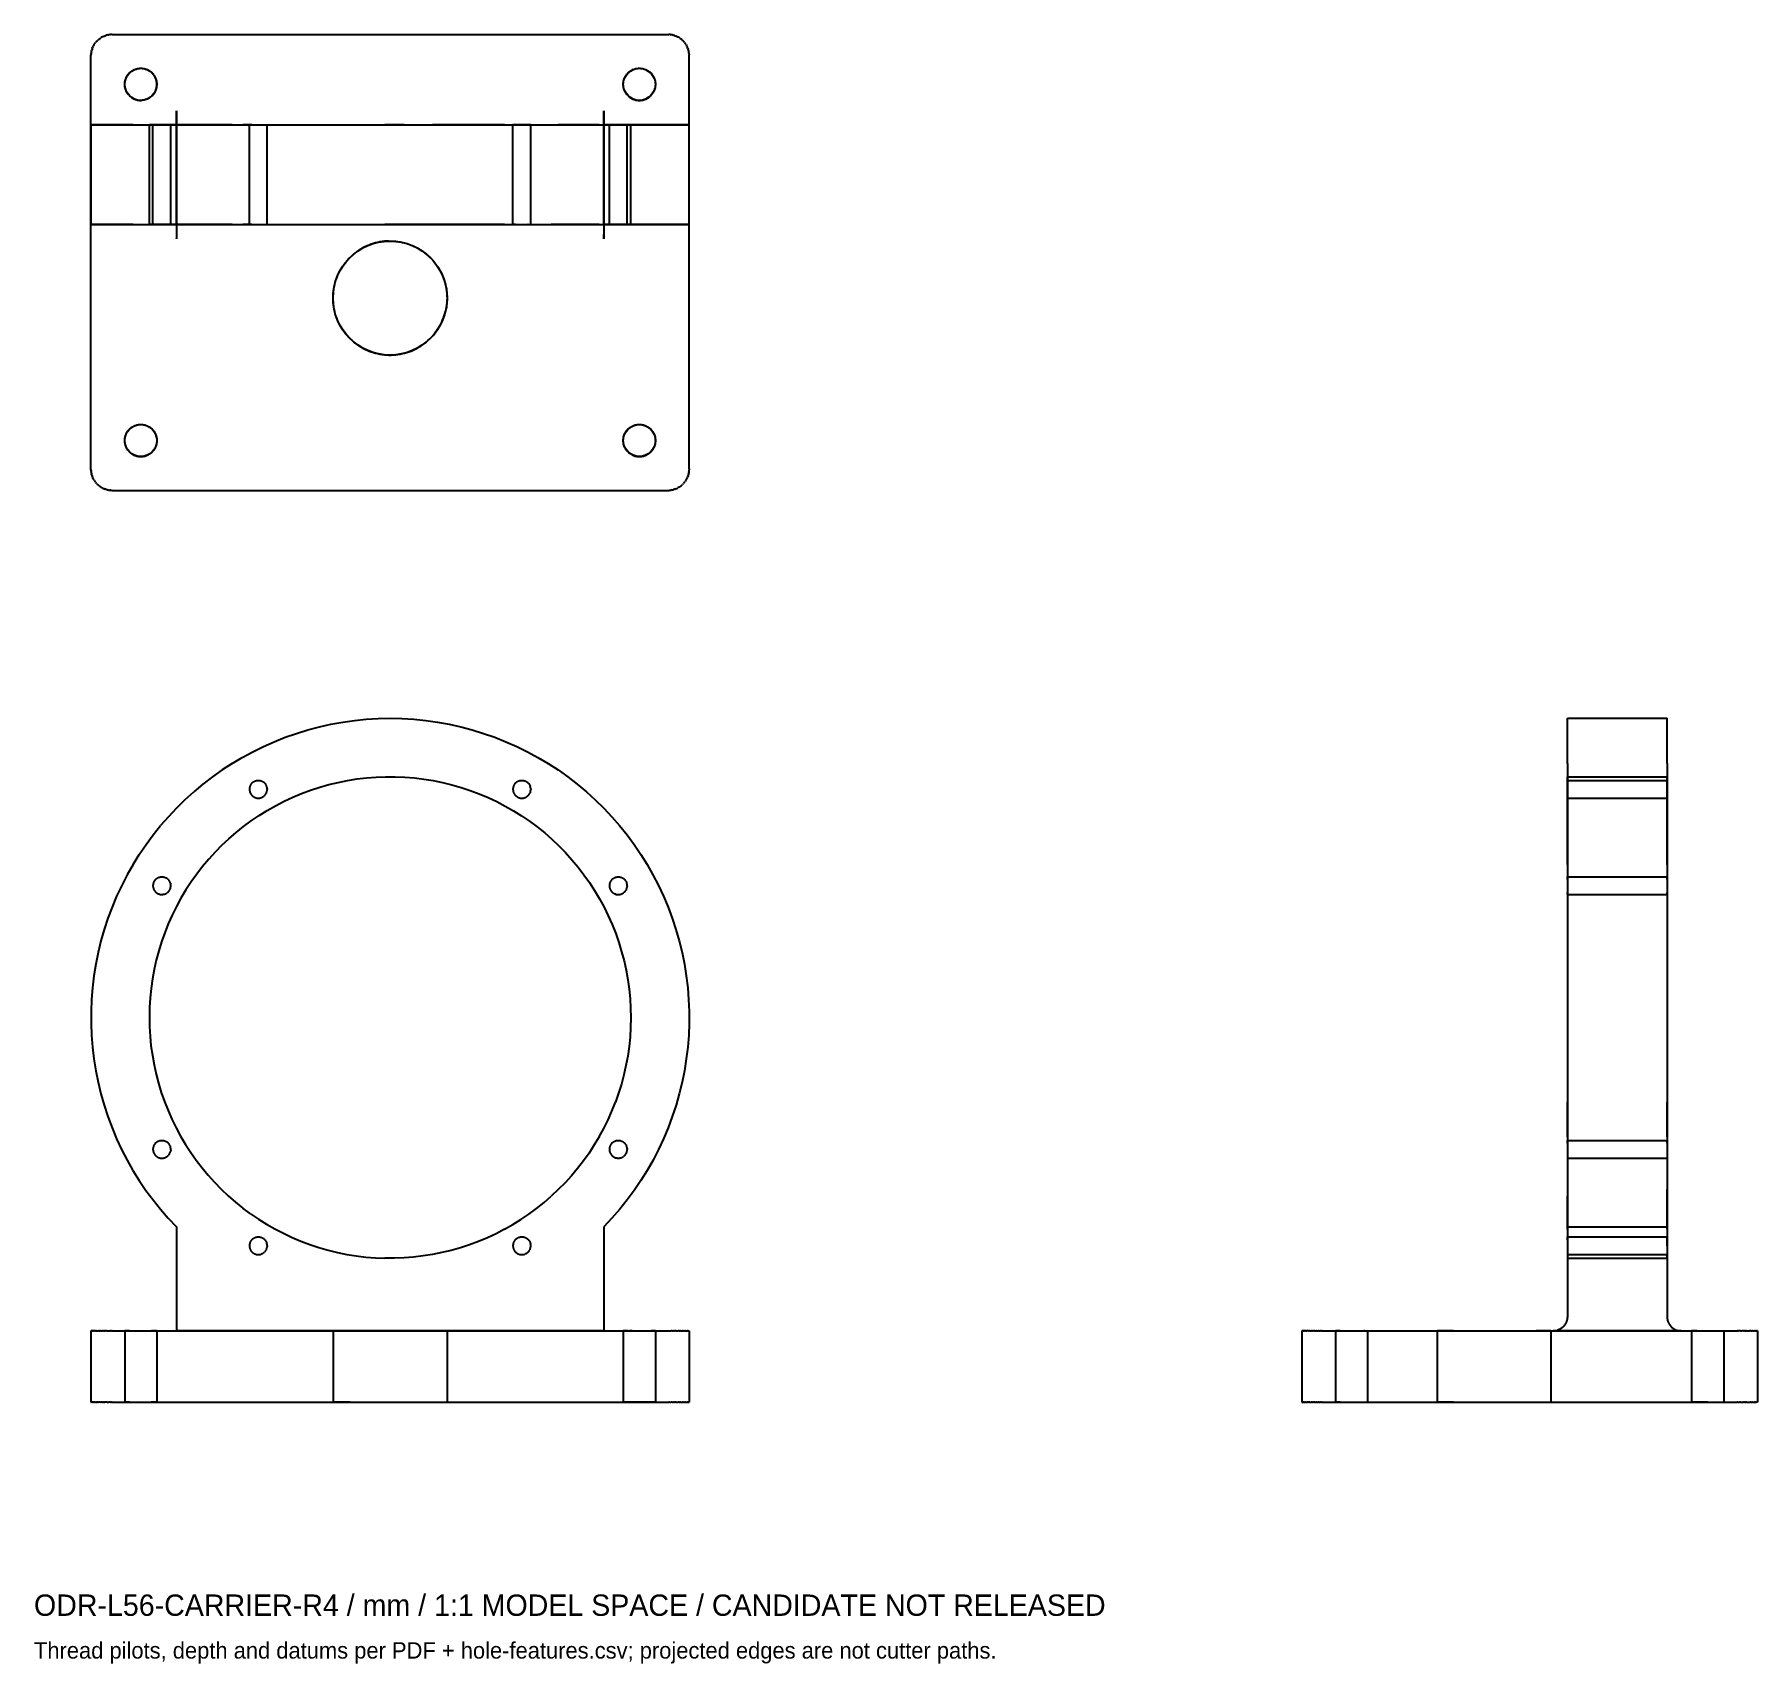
# Model space of a CAD drawing. Header units: millimetres. Extents: x -50 to 192, y -197 to 32.
import ezdxf

# ---------------------------------------------------------------- set-up
doc = ezdxf.new("R2010")
doc.units = ezdxf.units.MM
for name, color, linetype in [('FRONT_XZ', 7, 'Continuous'), ('SIDE_YZ', 7, 'Continuous'), ('TOP_XY', 7, 'Continuous')]:
    doc.layers.add(name, color=color, linetype=linetype)

msp = doc.modelspace()

# ---------------------------------------------------------------- texts
for s, height, p in [('ODR-L56-CARRIER-R4 / mm / 1:1 MODEL SPACE / CANDIDATE NOT RELEASED', 3, (-50, -190)), ('Thread pilots, depth and datums per PDF + hole-features.csv; projected edges are not cutter paths.', 2.3, (-50, -196))]:
    msp.add_text(s, height=height).set_placement(p)

# ---------------------------------------------------------------- linework, layer by layer
for centre, radius in [((-35, 25), 2.25), ((35, 25), 2.25), ((0, -5), 8), ((-35, -25), 2.25), ((35, -25), 2.25)]:
    msp.add_circle(centre, radius)
at = {"layer": 'FRONT_XZ'}
for p, q in [((-11.54, -65.62), (-9.93, -65.19)), ((-9.93, -65.19), (-8.3, -64.83)), ((-8.3, -64.83), (-6.65, -64.53)), ((-6.65, -64.53), (-5, -64.3)), ((-5, -64.3), (-3.34, -64.13)), ((-3.34, -64.13), (-1.67, -64.03)), ((-1.67, -64.03), (0, -64)), ((0, -64), (1.67, -64.03)), ((1.67, -64.03), (3.34, -64.13)), ((3.34, -64.13), (5, -64.3)), ((5, -64.3), (6.65, -64.53)), ((6.65, -64.53), (8.3, -64.83)), ((8.3, -64.83), (9.93, -65.19)), ((9.93, -65.19), (11.54, -65.62)), ((-17.79, -67.95), (-16.26, -67.28)), ((-16.26, -67.28), (-14.71, -66.66)), ((-14.71, -66.66), (-13.14, -66.11)), ((-13.14, -66.11), (-11.54, -65.62)), ((11.54, -65.62), (13.14, -66.11)), ((13.14, -66.11), (14.71, -66.66)), ((14.71, -66.66), (16.26, -67.28)), ((16.26, -67.28), (17.79, -67.95)), ((-22.19, -70.34), (-20.76, -69.49)), ((-20.76, -69.49), (-19.29, -68.69)), ((-19.29, -68.69), (-17.79, -67.95)), ((17.79, -67.95), (19.29, -68.69)), ((19.29, -68.69), (20.76, -69.49)), ((20.76, -69.49), (22.19, -70.34)), ((-24.95, -72.22), (-26.28, -73.24)), ((-23.59, -71.25), (-24.95, -72.22)), ((-22.19, -70.34), (-23.59, -71.25)), ((-5.97, -72.73), (-4.64, -72.52)), ((-4.64, -72.52), (-3.3, -72.36)), ((-3.3, -72.36), (-1.96, -72.26)), ((-1.96, -72.26), (-0.62, -72.21)), ((-0.62, -72.21), (0.72, -72.21)), ((0.72, -72.21), (2.07, -72.26)), ((2.07, -72.26), (3.41, -72.37)), ((3.41, -72.37), (4.74, -72.53)), ((4.74, -72.53), (6.07, -72.75)), ((22.19, -70.34), (23.59, -71.25)), ((23.59, -71.25), (24.95, -72.22)), ((24.95, -72.22), (26.28, -73.24)), ((-28.8, -75.43), (-27.56, -74.31)), ((-26.28, -73.24), (-27.56, -74.31)), ((-19.74, -73.81), (-19.75, -73.86)), ((-19.75, -73.86), (-19.75, -73.91)), ((-19.75, -73.91), (-19.75, -73.96)), ((-19.75, -73.96), (-19.75, -74.01)), ((-19.75, -74.01), (-19.75, -74.06)), ((-19.75, -74.06), (-19.74, -74.11)), ((-19.73, -73.76), (-19.74, -73.81)), ((-19.74, -74.11), (-19.73, -74.16)), ((-19.71, -73.66), (-19.73, -73.71)), ((-19.73, -73.71), (-19.73, -73.76)), ((-19.73, -74.16), (-19.73, -74.2)), ((-19.73, -74.2), (-19.71, -74.25)), ((-19.7, -73.61), (-19.71, -73.66)), ((-19.71, -74.25), (-19.7, -74.3)), ((-19.69, -73.57), (-19.7, -73.61)), ((-19.7, -74.3), (-19.69, -74.35)), ((-19.67, -73.52), (-19.69, -73.57)), ((-19.69, -74.35), (-19.67, -74.39)), ((-19.65, -73.47), (-19.67, -73.52)), ((-19.67, -74.39), (-19.65, -74.44)), ((-19.63, -73.43), (-19.65, -73.47)), ((-19.65, -74.44), (-19.63, -74.49)), ((-19.61, -73.38), (-19.63, -73.43)), ((-19.63, -74.49), (-19.61, -74.53)), ((-19.59, -73.34), (-19.61, -73.38)), ((-19.61, -74.53), (-19.59, -74.57)), ((-19.56, -73.3), (-19.59, -73.34)), ((-19.59, -74.57), (-19.56, -74.62)), ((-19.53, -73.25), (-19.56, -73.3)), ((-19.56, -74.62), (-19.53, -74.66)), ((-19.51, -73.21), (-19.53, -73.25)), ((-19.53, -74.66), (-19.51, -74.7)), ((-19.48, -73.17), (-19.51, -73.21)), ((-19.51, -74.7), (-19.48, -74.74)), ((-19.44, -73.14), (-19.48, -73.17)), ((-19.48, -74.74), (-19.44, -74.78)), ((-19.41, -73.1), (-19.44, -73.14)), ((-19.44, -74.78), (-19.41, -74.81)), ((-19.41, -73.1), (-19.38, -73.06)), ((-19.41, -74.81), (-19.38, -74.85)), ((-19.38, -73.06), (-19.34, -73.03)), ((-19.38, -74.85), (-19.34, -74.88)), ((-19.34, -73.03), (-19.3, -73)), ((-19.34, -74.88), (-19.3, -74.92)), ((-19.3, -73), (-19.26, -72.97)), ((-19.3, -74.92), (-19.26, -74.95)), ((-19.26, -72.97), (-19.22, -72.94)), ((-19.26, -74.95), (-19.22, -74.98)), ((-19.22, -72.94), (-19.18, -72.91)), ((-19.22, -74.98), (-19.18, -75)), ((-19.18, -72.91), (-19.14, -72.88)), ((-19.14, -72.88), (-19.1, -72.86)), ((-19.1, -72.86), (-19.05, -72.84)), ((-19.05, -72.84), (-19.01, -72.81)), ((-19.01, -72.81), (-18.96, -72.8)), ((-18.96, -72.8), (-18.91, -72.78)), ((-18.91, -72.78), (-18.87, -72.76)), ((-18.87, -72.76), (-18.82, -72.75)), ((-18.82, -72.75), (-18.77, -72.74)), ((-18.77, -72.74), (-18.72, -72.73)), ((-18.72, -72.73), (-18.67, -72.72)), ((-18.67, -72.72), (-18.62, -72.71)), ((-18.62, -72.71), (-18.57, -72.71)), ((-18.57, -72.71), (-18.52, -72.71)), ((-18.52, -72.71), (-18.48, -72.71)), ((-18.48, -72.71), (-18.43, -72.71)), ((-18.43, -72.71), (-18.38, -72.71)), ((-18.38, -72.71), (-18.33, -72.72)), ((-18.33, -72.72), (-18.28, -72.73)), ((-18.28, -72.73), (-18.23, -72.74)), ((-18.23, -72.74), (-18.18, -72.75)), ((-18.18, -72.75), (-18.13, -72.76)), ((-18.13, -72.76), (-18.09, -72.78)), ((-18.09, -72.78), (-18.04, -72.8)), ((-18.04, -72.8), (-17.99, -72.81)), ((-17.99, -72.81), (-17.95, -72.84)), ((-17.95, -72.84), (-17.9, -72.86)), ((-17.9, -72.86), (-17.86, -72.88)), ((-17.86, -72.88), (-17.82, -72.91)), ((-17.82, -72.91), (-17.78, -72.94)), ((-17.82, -75), (-17.78, -74.98)), ((-17.78, -72.94), (-17.74, -72.97)), ((-17.78, -74.98), (-17.74, -74.95)), ((-17.74, -72.97), (-17.7, -73)), ((-17.74, -74.95), (-17.7, -74.92)), ((-17.7, -73), (-17.66, -73.03)), ((-17.7, -74.92), (-17.66, -74.88)), ((-17.66, -73.03), (-17.62, -73.06)), ((-17.66, -74.88), (-17.62, -74.85)), ((-17.62, -73.06), (-17.59, -73.1)), ((-17.62, -74.85), (-17.59, -74.81)), ((-17.59, -73.1), (-17.56, -73.14)), ((-17.59, -74.81), (-17.56, -74.78)), ((-17.56, -73.14), (-17.52, -73.17)), ((-17.56, -74.78), (-17.52, -74.74)), ((-17.52, -73.17), (-17.49, -73.21)), ((-17.52, -74.74), (-17.49, -74.7)), ((-17.49, -73.21), (-17.47, -73.25)), ((-17.49, -74.7), (-17.47, -74.66)), ((-17.44, -73.3), (-17.47, -73.25)), ((-17.47, -74.66), (-17.44, -74.62)), ((-17.41, -73.34), (-17.44, -73.3)), ((-17.44, -74.62), (-17.41, -74.57)), ((-17.39, -73.38), (-17.41, -73.34)), ((-17.41, -74.57), (-17.39, -74.53)), ((-17.37, -73.43), (-17.39, -73.38)), ((-17.39, -74.53), (-17.37, -74.49)), ((-17.35, -73.47), (-17.37, -73.43)), ((-17.37, -74.49), (-17.35, -74.44)), ((-17.33, -73.52), (-17.35, -73.47)), ((-17.35, -74.44), (-17.33, -74.39)), ((-17.31, -73.57), (-17.33, -73.52)), ((-17.33, -74.39), (-17.31, -74.35)), ((-17.3, -73.61), (-17.31, -73.57)), ((-17.31, -74.35), (-17.3, -74.3)), ((-17.29, -73.66), (-17.3, -73.61)), ((-17.3, -74.3), (-17.29, -74.25)), ((-17.27, -73.71), (-17.29, -73.66)), ((-17.29, -74.25), (-17.27, -74.2)), ((-17.27, -73.76), (-17.27, -73.71)), ((-17.26, -73.81), (-17.27, -73.76)), ((-17.27, -74.16), (-17.26, -74.11)), ((-17.27, -74.2), (-17.27, -74.16)), ((-17.25, -73.86), (-17.26, -73.81)), ((-17.26, -74.11), (-17.25, -74.06)), ((-17.25, -73.91), (-17.25, -73.86)), ((-17.25, -73.91), (-17.25, -73.96)), ((-17.25, -73.96), (-17.25, -74.01)), ((-17.25, -74.06), (-17.25, -74.01)), ((-13.66, -75.08), (-12.42, -74.56)), ((-12.42, -74.56), (-11.16, -74.1)), ((-11.16, -74.1), (-9.88, -73.68)), ((-9.88, -73.68), (-8.59, -73.31)), ((-8.59, -73.31), (-7.28, -72.99)), ((-7.28, -72.99), (-5.97, -72.73)), ((6.07, -72.75), (7.38, -73.02)), ((7.38, -73.02), (8.69, -73.34)), ((8.69, -73.34), (9.98, -73.71)), ((9.98, -73.71), (11.26, -74.13)), ((11.26, -74.13), (12.52, -74.6)), ((12.52, -74.6), (13.75, -75.13)), ((17.26, -73.81), (17.25, -73.86)), ((17.25, -73.86), (17.25, -73.91)), ((17.25, -73.91), (17.25, -73.96)), ((17.25, -73.96), (17.25, -74.01)), ((17.25, -74.01), (17.25, -74.06)), ((17.25, -74.06), (17.26, -74.11)), ((17.27, -73.76), (17.26, -73.81)), ((17.26, -74.11), (17.27, -74.16)), ((17.29, -73.66), (17.27, -73.71)), ((17.27, -73.71), (17.27, -73.76)), ((17.27, -74.16), (17.27, -74.2)), ((17.27, -74.2), (17.29, -74.25)), ((17.3, -73.61), (17.29, -73.66)), ((17.29, -74.25), (17.3, -74.3)), ((17.31, -73.57), (17.3, -73.61)), ((17.3, -74.3), (17.31, -74.35)), ((17.33, -73.52), (17.31, -73.57)), ((17.31, -74.35), (17.33, -74.39)), ((17.35, -73.47), (17.33, -73.52)), ((17.33, -74.39), (17.35, -74.44)), ((17.37, -73.43), (17.35, -73.47)), ((17.35, -74.44), (17.37, -74.49)), ((17.39, -73.38), (17.37, -73.43)), ((17.37, -74.49), (17.39, -74.53)), ((17.41, -73.34), (17.39, -73.38)), ((17.39, -74.53), (17.41, -74.57)), ((17.44, -73.3), (17.41, -73.34)), ((17.41, -74.57), (17.44, -74.62)), ((17.47, -73.25), (17.44, -73.3)), ((17.44, -74.62), (17.47, -74.66)), ((17.49, -73.21), (17.47, -73.25)), ((17.47, -74.66), (17.49, -74.7)), ((17.52, -73.17), (17.49, -73.21)), ((17.49, -74.7), (17.52, -74.74)), ((17.56, -73.14), (17.52, -73.17)), ((17.52, -74.74), (17.56, -74.78)), ((17.59, -73.1), (17.56, -73.14)), ((17.56, -74.78), (17.59, -74.81)), ((17.59, -73.1), (17.62, -73.06)), ((17.59, -74.81), (17.62, -74.85)), ((17.62, -73.06), (17.66, -73.03)), ((17.62, -74.85), (17.66, -74.88)), ((17.66, -73.03), (17.7, -73)), ((17.66, -74.88), (17.7, -74.92)), ((17.7, -73), (17.74, -72.97)), ((17.7, -74.92), (17.74, -74.95)), ((17.74, -72.97), (17.78, -72.94)), ((17.74, -74.95), (17.78, -74.98)), ((17.78, -72.94), (17.82, -72.91)), ((17.78, -74.98), (17.82, -75)), ((17.82, -72.91), (17.86, -72.88)), ((17.86, -72.88), (17.9, -72.86)), ((17.9, -72.86), (17.95, -72.84)), ((17.95, -72.84), (17.99, -72.81)), ((17.99, -72.81), (18.04, -72.8)), ((18.04, -72.8), (18.09, -72.78)), ((18.09, -72.78), (18.13, -72.76)), ((18.13, -72.76), (18.18, -72.75)), ((18.18, -72.75), (18.23, -72.74)), ((18.23, -72.74), (18.28, -72.73)), ((18.28, -72.73), (18.33, -72.72)), ((18.33, -72.72), (18.38, -72.71)), ((18.38, -72.71), (18.43, -72.71)), ((18.43, -72.71), (18.48, -72.71)), ((18.48, -72.71), (18.52, -72.71)), ((18.52, -72.71), (18.57, -72.71)), ((18.57, -72.71), (18.62, -72.71)), ((18.62, -72.71), (18.67, -72.72)), ((18.67, -72.72), (18.72, -72.73)), ((18.72, -72.73), (18.77, -72.74)), ((18.77, -72.74), (18.82, -72.75)), ((18.82, -72.75), (18.87, -72.76)), ((18.87, -72.76), (18.91, -72.78)), ((18.91, -72.78), (18.96, -72.8)), ((18.96, -72.8), (19.01, -72.81)), ((19.01, -72.81), (19.05, -72.84)), ((19.05, -72.84), (19.1, -72.86)), ((19.1, -72.86), (19.14, -72.88)), ((19.14, -72.88), (19.18, -72.91)), ((19.18, -72.91), (19.22, -72.94)), ((19.18, -75), (19.22, -74.98)), ((19.22, -72.94), (19.26, -72.97)), ((19.22, -74.98), (19.26, -74.95)), ((19.26, -72.97), (19.3, -73)), ((19.26, -74.95), (19.3, -74.92)), ((19.3, -73), (19.34, -73.03)), ((19.3, -74.92), (19.34, -74.88)), ((19.38, -73.06), (19.34, -73.03)), ((19.34, -74.88), (19.38, -74.85)), ((19.38, -73.06), (19.41, -73.1)), ((19.38, -74.85), (19.41, -74.81)), ((19.41, -73.1), (19.44, -73.14)), ((19.41, -74.81), (19.44, -74.78)), ((19.44, -73.14), (19.48, -73.17)), ((19.44, -74.78), (19.48, -74.74)), ((19.48, -73.17), (19.51, -73.21)), ((19.48, -74.74), (19.51, -74.7)), ((19.51, -73.21), (19.53, -73.25)), ((19.51, -74.7), (19.53, -74.66)), ((19.53, -73.25), (19.56, -73.3)), ((19.53, -74.66), (19.56, -74.62)), ((19.56, -73.3), (19.59, -73.34)), ((19.56, -74.62), (19.59, -74.57)), ((19.59, -73.34), (19.61, -73.38)), ((19.59, -74.57), (19.61, -74.53)), ((19.61, -73.38), (19.63, -73.43)), ((19.63, -74.49), (19.61, -74.53)), ((19.63, -73.43), (19.65, -73.47)), ((19.65, -74.44), (19.63, -74.49)), ((19.65, -73.47), (19.67, -73.52)), ((19.67, -74.39), (19.65, -74.44)), ((19.69, -73.57), (19.67, -73.52)), ((19.69, -74.35), (19.67, -74.39)), ((19.7, -73.61), (19.69, -73.57)), ((19.69, -74.35), (19.7, -74.3)), ((19.71, -73.66), (19.7, -73.61)), ((19.7, -74.3), (19.71, -74.25)), ((19.73, -73.71), (19.71, -73.66)), ((19.71, -74.25), (19.73, -74.2)), ((19.73, -73.76), (19.73, -73.71)), ((19.74, -73.81), (19.73, -73.76)), ((19.73, -74.16), (19.74, -74.11)), ((19.73, -74.2), (19.73, -74.16)), ((19.75, -73.86), (19.74, -73.81)), ((19.74, -74.11), (19.75, -74.06)), ((19.75, -73.91), (19.75, -73.86)), ((19.75, -73.91), (19.75, -73.96)), ((19.75, -73.96), (19.75, -74.01)), ((19.75, -74.06), (19.75, -74.01)), ((26.28, -73.24), (27.56, -74.31)), ((27.56, -74.31), (28.8, -75.43)), ((-29.99, -76.6), (-31.13, -77.81)), ((-28.8, -75.43), (-29.99, -76.6)), ((-19.18, -75), (-19.14, -75.03)), ((-19.14, -75.03), (-19.1, -75.06)), ((-19.1, -75.06), (-19.05, -75.08)), ((-19.05, -75.08), (-19.01, -75.1)), ((-19.01, -75.1), (-18.96, -75.12)), ((-18.96, -75.12), (-18.91, -75.14)), ((-18.91, -75.14), (-18.87, -75.15)), ((-18.87, -75.15), (-18.82, -75.17)), ((-18.82, -75.17), (-18.77, -75.18)), ((-18.77, -75.18), (-18.72, -75.19)), ((-18.72, -75.19), (-18.67, -75.19)), ((-18.67, -75.19), (-18.62, -75.2)), ((-18.62, -75.2), (-18.57, -75.2)), ((-18.57, -75.2), (-18.52, -75.21)), ((-18.52, -75.21), (-18.48, -75.21)), ((-18.48, -75.21), (-18.43, -75.2)), ((-18.43, -75.2), (-18.38, -75.2)), ((-18.38, -75.2), (-18.33, -75.19)), ((-18.38, -77.64), (-17.24, -76.93)), ((-18.33, -75.19), (-18.28, -75.19)), ((-18.28, -75.19), (-18.23, -75.18)), ((-18.23, -75.18), (-18.18, -75.17)), ((-18.18, -75.17), (-18.13, -75.15)), ((-18.13, -75.15), (-18.09, -75.14)), ((-18.09, -75.14), (-18.04, -75.12)), ((-18.04, -75.12), (-17.99, -75.1)), ((-17.99, -75.1), (-17.95, -75.08)), ((-17.95, -75.08), (-17.9, -75.06)), ((-17.9, -75.06), (-17.86, -75.03)), ((-17.86, -75.03), (-17.82, -75)), ((-17.24, -76.93), (-16.07, -76.27)), ((-16.07, -76.27), (-14.88, -75.65)), ((-14.88, -75.65), (-13.66, -75.08)), ((13.75, -75.13), (14.97, -75.7)), ((14.97, -75.7), (16.16, -76.32)), ((16.16, -76.32), (17.33, -76.98)), ((17.33, -76.98), (18.47, -77.69)), ((17.82, -75), (17.86, -75.03)), ((17.86, -75.03), (17.9, -75.06)), ((17.9, -75.06), (17.95, -75.08)), ((17.95, -75.08), (17.99, -75.1)), ((17.99, -75.1), (18.04, -75.12)), ((18.04, -75.12), (18.09, -75.14)), ((18.09, -75.14), (18.13, -75.15)), ((18.13, -75.15), (18.18, -75.17)), ((18.18, -75.17), (18.23, -75.18)), ((18.23, -75.18), (18.28, -75.19)), ((18.28, -75.19), (18.33, -75.19)), ((18.33, -75.19), (18.38, -75.2)), ((18.38, -75.2), (18.43, -75.2)), ((18.43, -75.2), (18.48, -75.21)), ((18.48, -75.21), (18.52, -75.21)), ((18.52, -75.21), (18.57, -75.2)), ((18.57, -75.2), (18.62, -75.2)), ((18.62, -75.2), (18.67, -75.19)), ((18.67, -75.19), (18.72, -75.19)), ((18.72, -75.19), (18.77, -75.18)), ((18.77, -75.18), (18.82, -75.17)), ((18.82, -75.17), (18.87, -75.15)), ((18.87, -75.15), (18.91, -75.14)), ((18.91, -75.14), (18.96, -75.12)), ((18.96, -75.12), (19.01, -75.1)), ((19.01, -75.1), (19.05, -75.08)), ((19.05, -75.08), (19.1, -75.06)), ((19.1, -75.06), (19.14, -75.03)), ((19.14, -75.03), (19.18, -75)), ((28.8, -75.43), (29.99, -76.6)), ((29.99, -76.6), (31.13, -77.81)), ((-33.28, -80.37), (-32.23, -79.07)), ((-31.13, -77.81), (-32.23, -79.07)), ((-21.63, -80.03), (-20.58, -79.19)), ((-20.58, -79.19), (-19.5, -78.39)), ((-19.5, -78.39), (-18.38, -77.64)), ((18.47, -77.69), (19.58, -78.45)), ((19.58, -78.45), (20.66, -79.25)), ((20.66, -79.25), (21.71, -80.09)), ((31.13, -77.81), (32.23, -79.07)), ((32.23, -79.07), (33.28, -80.37)), ((-35.21, -83.1), (-34.27, -81.72)), ((-34.27, -81.72), (-33.28, -80.37)), ((-23.62, -81.83), (-24.57, -82.79)), ((-23.62, -81.83), (-22.64, -80.91)), ((-22.64, -80.91), (-21.63, -80.03)), ((21.71, -80.09), (22.72, -80.98)), ((22.72, -80.98), (23.7, -81.9)), ((23.7, -81.9), (24.64, -82.86)), ((33.28, -80.37), (34.27, -81.72)), ((34.27, -81.72), (35.21, -83.1)), ((-36.09, -84.52), (-36.91, -85.97)), ((-36.09, -84.52), (-35.21, -83.1)), ((-25.47, -83.78), (-26.33, -84.81)), ((-24.57, -82.79), (-25.47, -83.78)), ((24.64, -82.86), (25.54, -83.86)), ((25.54, -83.86), (26.4, -84.89)), ((35.21, -83.1), (36.09, -84.52)), ((36.09, -84.52), (36.91, -85.97)), ((-36.91, -85.97), (-37.68, -87.45)), ((-33.21, -87.06), (-33.23, -87.11)), ((-33.2, -87.02), (-33.21, -87.06)), ((-33.18, -86.97), (-33.2, -87.02)), ((-33.15, -86.93), (-33.18, -86.97)), ((-33.13, -86.88), (-33.15, -86.93)), ((-33.1, -86.84), (-33.13, -86.88)), ((-33.08, -86.8), (-33.1, -86.84)), ((-33.05, -86.76), (-33.08, -86.8)), ((-33.02, -86.72), (-33.05, -86.76)), ((-32.99, -86.68), (-33.02, -86.72)), ((-32.95, -86.64), (-32.99, -86.68)), ((-32.95, -86.64), (-32.92, -86.61)), ((-32.92, -86.61), (-32.88, -86.57)), ((-32.88, -86.57), (-32.84, -86.54)), ((-32.84, -86.54), (-32.81, -86.51)), ((-32.81, -86.51), (-32.77, -86.48)), ((-32.77, -86.48), (-32.72, -86.45)), ((-32.72, -86.45), (-32.68, -86.43)), ((-32.68, -86.43), (-32.64, -86.4)), ((-32.64, -86.4), (-32.59, -86.38)), ((-32.59, -86.38), (-32.55, -86.36)), ((-32.55, -86.36), (-32.5, -86.34)), ((-32.5, -86.34), (-32.46, -86.32)), ((-32.46, -86.32), (-32.41, -86.31)), ((-32.41, -86.31), (-32.36, -86.29)), ((-32.36, -86.29), (-32.31, -86.28)), ((-32.31, -86.28), (-32.27, -86.27)), ((-32.27, -86.27), (-32.22, -86.26)), ((-32.22, -86.26), (-32.17, -86.26)), ((-32.17, -86.26), (-32.12, -86.25)), ((-32.12, -86.25), (-32.07, -86.25)), ((-32.07, -86.25), (-32.02, -86.25)), ((-32.02, -86.25), (-31.97, -86.25)), ((-31.97, -86.25), (-31.92, -86.26)), ((-31.92, -86.26), (-31.87, -86.26)), ((-31.87, -86.26), (-31.82, -86.27)), ((-31.82, -86.27), (-31.77, -86.28)), ((-31.77, -86.28), (-31.72, -86.29)), ((-31.72, -86.29), (-31.68, -86.31)), ((-31.68, -86.31), (-31.63, -86.32)), ((-31.63, -86.32), (-31.58, -86.34)), ((-31.58, -86.34), (-31.54, -86.36)), ((-31.54, -86.36), (-31.49, -86.38)), ((-31.49, -86.38), (-31.45, -86.4)), ((-31.45, -86.4), (-31.4, -86.43)), ((-31.36, -86.45), (-31.4, -86.43)), ((-31.32, -86.48), (-31.36, -86.45)), ((-31.32, -86.48), (-31.28, -86.51)), ((-31.28, -86.51), (-31.24, -86.54)), ((-31.2, -86.57), (-31.24, -86.54)), ((-31.17, -86.61), (-31.2, -86.57)), ((-31.13, -86.64), (-31.17, -86.61)), ((-31.13, -86.64), (-31.1, -86.68)), ((-31.1, -86.68), (-31.07, -86.72)), ((-31.04, -86.76), (-31.07, -86.72)), ((-31.01, -86.8), (-31.04, -86.76)), ((-30.98, -86.84), (-31.01, -86.8)), ((-30.96, -86.88), (-30.98, -86.84)), ((-30.93, -86.93), (-30.96, -86.88)), ((-30.91, -86.97), (-30.93, -86.93)), ((-30.89, -87.02), (-30.91, -86.97)), ((-30.87, -87.06), (-30.89, -87.02)), ((-30.86, -87.11), (-30.87, -87.06)), ((-27.93, -86.97), (-28.67, -88.1)), ((-27.15, -85.87), (-27.93, -86.97)), ((-26.33, -84.81), (-27.15, -85.87)), ((26.4, -84.89), (27.22, -85.96)), ((27.22, -85.96), (27.99, -87.06)), ((27.99, -87.06), (28.72, -88.18)), ((30.87, -87.06), (30.86, -87.11)), ((30.89, -87.02), (30.87, -87.06)), ((30.91, -86.97), (30.89, -87.02)), ((30.93, -86.93), (30.91, -86.97)), ((30.96, -86.88), (30.93, -86.93)), ((30.98, -86.84), (30.96, -86.88)), ((31.01, -86.8), (30.98, -86.84)), ((31.04, -86.76), (31.01, -86.8)), ((31.07, -86.72), (31.04, -86.76)), ((31.1, -86.68), (31.07, -86.72)), ((31.13, -86.64), (31.1, -86.68)), ((31.13, -86.64), (31.17, -86.61)), ((31.17, -86.61), (31.2, -86.57)), ((31.2, -86.57), (31.24, -86.54)), ((31.24, -86.54), (31.28, -86.51)), ((31.28, -86.51), (31.32, -86.48)), ((31.32, -86.48), (31.36, -86.45)), ((31.36, -86.45), (31.4, -86.43)), ((31.4, -86.43), (31.45, -86.4)), ((31.45, -86.4), (31.49, -86.38)), ((31.49, -86.38), (31.54, -86.36)), ((31.54, -86.36), (31.58, -86.34)), ((31.58, -86.34), (31.63, -86.32)), ((31.63, -86.32), (31.68, -86.31)), ((31.68, -86.31), (31.72, -86.29)), ((31.72, -86.29), (31.77, -86.28)), ((31.77, -86.28), (31.82, -86.27)), ((31.82, -86.27), (31.87, -86.26)), ((31.87, -86.26), (31.92, -86.26)), ((31.92, -86.26), (31.97, -86.25)), ((31.97, -86.25), (32.02, -86.25)), ((32.02, -86.25), (32.07, -86.25)), ((32.07, -86.25), (32.12, -86.25)), ((32.12, -86.25), (32.17, -86.26)), ((32.17, -86.26), (32.22, -86.26)), ((32.22, -86.26), (32.27, -86.27)), ((32.27, -86.27), (32.31, -86.28)), ((32.31, -86.28), (32.36, -86.29)), ((32.36, -86.29), (32.41, -86.31)), ((32.41, -86.31), (32.46, -86.32)), ((32.46, -86.32), (32.5, -86.34)), ((32.5, -86.34), (32.55, -86.36)), ((32.55, -86.36), (32.59, -86.38)), ((32.59, -86.38), (32.64, -86.4)), ((32.64, -86.4), (32.68, -86.43)), ((32.68, -86.43), (32.72, -86.45)), ((32.72, -86.45), (32.77, -86.48)), ((32.77, -86.48), (32.81, -86.51)), ((32.84, -86.54), (32.81, -86.51)), ((32.88, -86.57), (32.84, -86.54)), ((32.92, -86.61), (32.88, -86.57)), ((32.95, -86.64), (32.92, -86.61)), ((32.99, -86.68), (32.95, -86.64)), ((33.02, -86.72), (32.99, -86.68)), ((33.05, -86.76), (33.02, -86.72)), ((33.08, -86.8), (33.05, -86.76)), ((33.1, -86.84), (33.08, -86.8)), ((33.13, -86.88), (33.1, -86.84)), ((33.15, -86.93), (33.13, -86.88)), ((33.15, -86.93), (33.18, -86.97)), ((33.18, -86.97), (33.2, -87.02)), ((33.2, -87.02), (33.21, -87.06)), ((33.23, -87.11), (33.21, -87.06)), ((36.91, -85.97), (37.68, -87.45)), ((-38.39, -88.96), (-39.04, -90.5)), ((-37.68, -87.45), (-38.39, -88.96)), ((-33.28, -87.35), (-33.29, -87.4)), ((-33.29, -87.4), (-33.29, -87.45)), ((-33.29, -87.45), (-33.29, -87.5)), ((-33.29, -87.5), (-33.29, -87.55)), ((-33.29, -87.55), (-33.29, -87.6)), ((-33.29, -87.6), (-33.28, -87.65)), ((-33.27, -87.25), (-33.28, -87.3)), ((-33.28, -87.3), (-33.28, -87.35)), ((-33.28, -87.65), (-33.28, -87.7)), ((-33.28, -87.7), (-33.27, -87.75)), ((-33.26, -87.2), (-33.27, -87.25)), ((-33.27, -87.75), (-33.26, -87.8)), ((-33.24, -87.16), (-33.26, -87.2)), ((-33.26, -87.8), (-33.24, -87.84)), ((-33.23, -87.11), (-33.24, -87.16)), ((-33.24, -87.84), (-33.23, -87.89)), ((-33.23, -87.89), (-33.21, -87.94)), ((-33.21, -87.94), (-33.2, -87.98)), ((-33.2, -87.98), (-33.18, -88.03)), ((-33.18, -88.03), (-33.15, -88.07)), ((-33.15, -88.07), (-33.13, -88.12)), ((-33.13, -88.12), (-33.1, -88.16)), ((-33.1, -88.16), (-33.08, -88.2)), ((-33.08, -88.2), (-33.05, -88.24)), ((-33.05, -88.24), (-33.02, -88.28)), ((-33.02, -88.28), (-32.99, -88.32)), ((-32.99, -88.32), (-32.95, -88.36)), ((-32.95, -88.36), (-32.92, -88.39)), ((-32.92, -88.39), (-32.88, -88.43)), ((-32.88, -88.43), (-32.84, -88.46)), ((-32.84, -88.46), (-32.81, -88.49)), ((-32.81, -88.49), (-32.77, -88.52)), ((-32.77, -88.52), (-32.72, -88.55)), ((-32.72, -88.55), (-32.68, -88.57)), ((-32.68, -88.57), (-32.64, -88.6)), ((-32.64, -88.6), (-32.59, -88.62)), ((-32.59, -88.62), (-32.55, -88.64)), ((-32.55, -88.64), (-32.5, -88.66)), ((-32.5, -88.66), (-32.46, -88.68)), ((-32.41, -88.69), (-32.46, -88.68)), ((-32.36, -88.71), (-32.41, -88.69)), ((-32.36, -88.71), (-32.31, -88.72)), ((-32.31, -88.72), (-32.27, -88.73)), ((-32.27, -88.73), (-32.22, -88.74)), ((-32.22, -88.74), (-32.17, -88.74)), ((-32.17, -88.74), (-32.12, -88.75)), ((-32.12, -88.75), (-32.07, -88.75)), ((-32.07, -88.75), (-32.02, -88.75)), ((-32.02, -88.75), (-31.97, -88.75)), ((-31.97, -88.75), (-31.92, -88.74)), ((-31.87, -88.74), (-31.92, -88.74)), ((-31.82, -88.73), (-31.87, -88.74)), ((-31.77, -88.72), (-31.82, -88.73)), ((-31.72, -88.71), (-31.77, -88.72)), ((-31.72, -88.71), (-31.68, -88.69)), ((-31.68, -88.69), (-31.63, -88.68)), ((-31.63, -88.68), (-31.58, -88.66)), ((-31.58, -88.66), (-31.54, -88.64)), ((-31.54, -88.64), (-31.49, -88.62)), ((-31.49, -88.62), (-31.45, -88.6)), ((-31.45, -88.6), (-31.4, -88.57)), ((-31.4, -88.57), (-31.36, -88.55)), ((-31.36, -88.55), (-31.32, -88.52)), ((-31.32, -88.52), (-31.28, -88.49)), ((-31.24, -88.46), (-31.28, -88.49)), ((-31.2, -88.43), (-31.24, -88.46)), ((-31.2, -88.43), (-31.17, -88.39)), ((-31.17, -88.39), (-31.13, -88.36)), ((-31.13, -88.36), (-31.1, -88.32)), ((-31.1, -88.32), (-31.07, -88.28)), ((-31.07, -88.28), (-31.04, -88.24)), ((-31.04, -88.24), (-31.01, -88.2)), ((-31.01, -88.2), (-30.98, -88.16)), ((-30.98, -88.16), (-30.96, -88.12)), ((-30.96, -88.12), (-30.93, -88.07)), ((-30.93, -88.07), (-30.91, -88.03)), ((-30.91, -88.03), (-30.89, -87.98)), ((-30.89, -87.98), (-30.87, -87.94)), ((-30.86, -87.89), (-30.87, -87.94)), ((-30.84, -87.16), (-30.86, -87.11)), ((-30.84, -87.84), (-30.86, -87.89)), ((-30.84, -87.16), (-30.83, -87.2)), ((-30.84, -87.84), (-30.83, -87.8)), ((-30.83, -87.2), (-30.82, -87.25)), ((-30.83, -87.8), (-30.82, -87.75)), ((-30.81, -87.3), (-30.82, -87.25)), ((-30.82, -87.75), (-30.81, -87.7)), ((-30.8, -87.35), (-30.81, -87.3)), ((-30.81, -87.7), (-30.8, -87.65)), ((-30.8, -87.4), (-30.8, -87.35)), ((-30.79, -87.45), (-30.8, -87.4)), ((-30.8, -87.6), (-30.79, -87.55)), ((-30.8, -87.65), (-30.8, -87.6)), ((-30.79, -87.5), (-30.79, -87.45)), ((-30.79, -87.55), (-30.79, -87.5)), ((-29.36, -89.25), (-30, -90.43)), ((-28.67, -88.1), (-29.36, -89.25)), ((28.72, -88.18), (29.41, -89.34)), ((29.41, -89.34), (30.05, -90.52)), ((30.8, -87.4), (30.79, -87.45)), ((30.79, -87.45), (30.79, -87.5)), ((30.79, -87.5), (30.79, -87.55)), ((30.79, -87.55), (30.8, -87.6)), ((30.81, -87.3), (30.8, -87.35)), ((30.8, -87.35), (30.8, -87.4)), ((30.8, -87.6), (30.8, -87.65)), ((30.8, -87.65), (30.81, -87.7)), ((30.82, -87.25), (30.81, -87.3)), ((30.81, -87.7), (30.82, -87.75)), ((30.83, -87.2), (30.82, -87.25)), ((30.82, -87.75), (30.83, -87.8)), ((30.84, -87.16), (30.83, -87.2)), ((30.83, -87.8), (30.84, -87.84)), ((30.86, -87.11), (30.84, -87.16)), ((30.84, -87.84), (30.86, -87.89)), ((30.86, -87.89), (30.87, -87.94)), ((30.87, -87.94), (30.89, -87.98)), ((30.89, -87.98), (30.91, -88.03)), ((30.91, -88.03), (30.93, -88.07)), ((30.93, -88.07), (30.96, -88.12)), ((30.96, -88.12), (30.98, -88.16)), ((30.98, -88.16), (31.01, -88.2)), ((31.01, -88.2), (31.04, -88.24)), ((31.04, -88.24), (31.07, -88.28)), ((31.07, -88.28), (31.1, -88.32)), ((31.1, -88.32), (31.13, -88.36)), ((31.13, -88.36), (31.17, -88.39)), ((31.17, -88.39), (31.2, -88.43)), ((31.2, -88.43), (31.24, -88.46)), ((31.24, -88.46), (31.28, -88.49)), ((31.28, -88.49), (31.32, -88.52)), ((31.32, -88.52), (31.36, -88.55)), ((31.36, -88.55), (31.4, -88.57)), ((31.4, -88.57), (31.45, -88.6)), ((31.45, -88.6), (31.49, -88.62)), ((31.49, -88.62), (31.54, -88.64)), ((31.54, -88.64), (31.58, -88.66)), ((31.58, -88.66), (31.63, -88.68)), ((31.68, -88.69), (31.63, -88.68)), ((31.72, -88.71), (31.68, -88.69)), ((31.72, -88.71), (31.77, -88.72)), ((31.77, -88.72), (31.82, -88.73)), ((31.82, -88.73), (31.87, -88.74)), ((31.87, -88.74), (31.92, -88.74)), ((31.92, -88.74), (31.97, -88.75)), ((31.97, -88.75), (32.02, -88.75)), ((32.02, -88.75), (32.07, -88.75)), ((32.07, -88.75), (32.12, -88.75)), ((32.12, -88.75), (32.17, -88.74)), ((32.17, -88.74), (32.22, -88.74)), ((32.22, -88.74), (32.27, -88.73)), ((32.27, -88.73), (32.31, -88.72)), ((32.31, -88.72), (32.36, -88.71)), ((32.36, -88.71), (32.41, -88.69)), ((32.41, -88.69), (32.46, -88.68)), ((32.46, -88.68), (32.5, -88.66)), ((32.5, -88.66), (32.55, -88.64)), ((32.55, -88.64), (32.59, -88.62)), ((32.59, -88.62), (32.64, -88.6)), ((32.64, -88.6), (32.68, -88.57)), ((32.68, -88.57), (32.72, -88.55)), ((32.72, -88.55), (32.77, -88.52)), ((32.77, -88.52), (32.81, -88.49)), ((32.81, -88.49), (32.84, -88.46)), ((32.88, -88.43), (32.84, -88.46)), ((32.92, -88.39), (32.88, -88.43)), ((32.92, -88.39), (32.95, -88.36)), ((32.95, -88.36), (32.99, -88.32)), ((32.99, -88.32), (33.02, -88.28)), ((33.02, -88.28), (33.05, -88.24)), ((33.05, -88.24), (33.08, -88.2)), ((33.08, -88.2), (33.1, -88.16)), ((33.1, -88.16), (33.13, -88.12)), ((33.15, -88.07), (33.13, -88.12)), ((33.18, -88.03), (33.15, -88.07)), ((33.18, -88.03), (33.2, -87.98)), ((33.2, -87.98), (33.21, -87.94)), ((33.21, -87.94), (33.23, -87.89)), ((33.24, -87.16), (33.23, -87.11)), ((33.23, -87.89), (33.24, -87.84)), ((33.26, -87.2), (33.24, -87.16)), ((33.24, -87.84), (33.26, -87.8)), ((33.27, -87.25), (33.26, -87.2)), ((33.26, -87.8), (33.27, -87.75)), ((33.28, -87.3), (33.27, -87.25)), ((33.27, -87.75), (33.28, -87.7)), ((33.28, -87.35), (33.28, -87.3)), ((33.29, -87.4), (33.28, -87.35)), ((33.28, -87.65), (33.29, -87.6)), ((33.28, -87.7), (33.28, -87.65)), ((33.29, -87.45), (33.29, -87.4)), ((33.29, -87.5), (33.29, -87.45)), ((33.29, -87.5), (33.29, -87.55)), ((33.29, -87.55), (33.29, -87.6)), ((37.68, -87.45), (38.39, -88.96)), ((38.39, -88.96), (39.04, -90.5)), ((-39.04, -90.5), (-39.62, -92.07)), ((-30.6, -91.63), (-31.14, -92.86)), ((-30, -90.43), (-30.6, -91.63)), ((30.05, -90.52), (30.64, -91.73)), ((30.64, -91.73), (31.18, -92.96)), ((39.04, -90.5), (39.62, -92.07)), ((-40.14, -93.65), (-40.6, -95.26)), ((-39.62, -92.07), (-40.14, -93.65)), ((-31.64, -94.11), (-32.09, -95.38)), ((-31.14, -92.86), (-31.64, -94.11)), ((31.18, -92.96), (31.68, -94.21)), ((31.68, -94.21), (32.12, -95.48)), ((39.62, -92.07), (40.14, -93.65)), ((40.14, -93.65), (40.6, -95.26)), ((-40.6, -95.26), (-41, -96.88)), ((-32.48, -96.66), (-32.83, -97.96)), ((-32.09, -95.38), (-32.48, -96.66)), ((32.12, -95.48), (32.51, -96.76)), ((32.51, -96.76), (32.85, -98.06)), ((40.6, -95.26), (41, -96.88)), ((-41.33, -98.52), (-41.59, -100.17)), ((-41, -96.88), (-41.33, -98.52)), ((-32.83, -97.96), (-33.12, -99.27)), ((32.85, -98.06), (33.14, -99.37)), ((41, -96.88), (41.33, -98.52)), ((41.33, -98.52), (41.59, -100.17)), ((-41.59, -100.17), (-41.79, -101.82)), ((-33.36, -100.59), (-33.55, -101.93)), ((-33.12, -99.27), (-33.36, -100.59)), ((33.14, -99.37), (33.38, -100.7)), ((33.38, -100.7), (33.57, -102.03)), ((41.59, -100.17), (41.79, -101.82)), ((-41.92, -103.49), (-41.99, -105.16)), ((-41.79, -101.82), (-41.92, -103.49)), ((-33.69, -103.26), (-33.77, -104.6)), ((-33.55, -101.93), (-33.69, -103.26)), ((33.57, -102.03), (33.7, -103.37)), ((33.7, -103.37), (33.78, -104.71)), ((41.79, -101.82), (41.92, -103.49)), ((41.92, -103.49), (41.99, -105.16)), ((-41.99, -105.16), (-41.99, -106.83)), ((-33.77, -104.6), (-33.8, -105.95)), ((-33.8, -105.95), (-33.78, -107.29)), ((33.8, -106.05), (33.77, -107.4)), ((33.78, -104.71), (33.8, -106.05)), ((41.99, -105.16), (41.99, -106.83)), ((-41.99, -106.83), (-41.93, -108.5)), ((-41.93, -108.5), (-41.79, -110.16)), ((-33.78, -107.29), (-33.7, -108.63)), ((-33.7, -108.63), (-33.57, -109.97)), ((33.69, -108.74), (33.55, -110.07)), ((33.77, -107.4), (33.69, -108.74)), ((41.93, -108.5), (41.79, -110.16)), ((41.99, -106.83), (41.93, -108.5)), ((-41.79, -110.16), (-41.59, -111.82)), ((-33.57, -109.97), (-33.38, -111.3)), ((33.55, -110.07), (33.36, -111.41)), ((41.79, -110.16), (41.59, -111.82)), ((-41.59, -111.82), (-41.33, -113.47)), ((-41.33, -113.47), (-41, -115.1)), ((-33.38, -111.3), (-33.14, -112.63)), ((-33.14, -112.63), (-32.85, -113.94)), ((33.12, -112.73), (32.83, -114.04)), ((33.36, -111.41), (33.12, -112.73)), ((41.33, -113.47), (41, -115.1)), ((41.59, -111.82), (41.33, -113.47)), ((-41, -115.1), (-40.61, -116.73)), ((-32.85, -113.94), (-32.51, -115.24)), ((-32.51, -115.24), (-32.12, -116.52)), ((32.48, -115.34), (32.09, -116.62)), ((32.83, -114.04), (32.48, -115.34)), ((41, -115.1), (40.61, -116.73)), ((-40.61, -116.73), (-40.15, -118.33)), ((-40.15, -118.33), (-39.63, -119.92)), ((-32.12, -116.52), (-31.68, -117.79)), ((-31.68, -117.79), (-31.18, -119.04)), ((31.14, -119.14), (31.64, -117.89)), ((32.09, -116.62), (31.64, -117.89)), ((40.15, -118.33), (39.63, -119.92)), ((40.61, -116.73), (40.15, -118.33)), ((-39.63, -119.92), (-39.04, -121.48)), ((-31.18, -119.04), (-30.64, -120.27)), ((-30.64, -120.27), (-30.05, -121.48)), ((30, -121.57), (30.6, -120.37)), ((30.6, -120.37), (31.14, -119.14)), ((39.63, -119.92), (39.04, -121.48)), ((-39.04, -121.48), (-38.4, -123.02)), ((-38.4, -123.02), (-37.69, -124.54)), ((-32.64, -123.4), (-32.59, -123.38)), ((-32.59, -123.38), (-32.55, -123.36)), ((-32.55, -123.36), (-32.5, -123.34)), ((-32.5, -123.34), (-32.46, -123.32)), ((-32.46, -123.32), (-32.41, -123.31)), ((-32.41, -123.31), (-32.36, -123.29)), ((-32.36, -123.29), (-32.31, -123.28)), ((-32.31, -123.28), (-32.27, -123.27)), ((-32.27, -123.27), (-32.22, -123.26)), ((-32.22, -123.26), (-32.17, -123.26)), ((-32.17, -123.26), (-32.12, -123.25)), ((-32.12, -123.25), (-32.07, -123.25)), ((-32.07, -123.25), (-32.02, -123.25)), ((-32.02, -123.25), (-31.97, -123.25)), ((-31.97, -123.25), (-31.92, -123.26)), ((-31.92, -123.26), (-31.87, -123.26)), ((-31.87, -123.26), (-31.82, -123.27)), ((-31.82, -123.27), (-31.77, -123.28)), ((-31.77, -123.28), (-31.72, -123.29)), ((-31.72, -123.29), (-31.68, -123.31)), ((-31.68, -123.31), (-31.63, -123.32)), ((-31.63, -123.32), (-31.58, -123.34)), ((-31.58, -123.34), (-31.54, -123.36)), ((-31.54, -123.36), (-31.49, -123.38)), ((-31.49, -123.38), (-31.45, -123.4)), ((-30.05, -121.48), (-29.41, -122.66)), ((-29.41, -122.66), (-28.72, -123.82)), ((29.36, -122.75), (28.67, -123.9)), ((29.36, -122.75), (30, -121.57)), ((31.45, -123.4), (31.49, -123.38)), ((31.49, -123.38), (31.54, -123.36)), ((31.54, -123.36), (31.58, -123.34)), ((31.58, -123.34), (31.63, -123.32)), ((31.63, -123.32), (31.68, -123.31)), ((31.68, -123.31), (31.72, -123.29)), ((31.72, -123.29), (31.77, -123.28)), ((31.77, -123.28), (31.82, -123.27)), ((31.82, -123.27), (31.87, -123.26)), ((31.87, -123.26), (31.92, -123.26)), ((31.92, -123.26), (31.97, -123.25)), ((31.97, -123.25), (32.02, -123.25)), ((32.02, -123.25), (32.07, -123.25)), ((32.07, -123.25), (32.12, -123.25)), ((32.12, -123.25), (32.17, -123.26)), ((32.17, -123.26), (32.22, -123.26)), ((32.22, -123.26), (32.27, -123.27)), ((32.27, -123.27), (32.31, -123.28)), ((32.31, -123.28), (32.36, -123.29)), ((32.36, -123.29), (32.41, -123.31)), ((32.41, -123.31), (32.46, -123.32)), ((32.46, -123.32), (32.5, -123.34)), ((32.5, -123.34), (32.55, -123.36)), ((32.55, -123.36), (32.59, -123.38)), ((32.59, -123.38), (32.64, -123.4)), ((38.4, -123.02), (37.69, -124.54)), ((39.04, -121.48), (38.4, -123.02)), ((-37.69, -124.54), (-36.92, -126.02)), ((-33.28, -124.35), (-33.29, -124.4)), ((-33.29, -124.4), (-33.29, -124.45)), ((-33.29, -124.45), (-33.29, -124.5)), ((-33.29, -124.5), (-33.29, -124.55)), ((-33.29, -124.55), (-33.29, -124.6)), ((-33.29, -124.6), (-33.28, -124.65)), ((-33.27, -124.25), (-33.28, -124.3)), ((-33.28, -124.3), (-33.28, -124.35)), ((-33.28, -124.65), (-33.28, -124.7)), ((-33.28, -124.7), (-33.27, -124.75)), ((-33.26, -124.2), (-33.27, -124.25)), ((-33.27, -124.75), (-33.26, -124.8)), ((-33.24, -124.16), (-33.26, -124.2)), ((-33.26, -124.8), (-33.24, -124.84)), ((-33.23, -124.11), (-33.24, -124.16)), ((-33.24, -124.84), (-33.23, -124.89)), ((-33.21, -124.06), (-33.23, -124.11)), ((-33.23, -124.89), (-33.21, -124.94)), ((-33.2, -124.02), (-33.21, -124.06)), ((-33.21, -124.94), (-33.2, -124.98)), ((-33.18, -123.97), (-33.2, -124.02)), ((-33.2, -124.98), (-33.18, -125.03)), ((-33.15, -123.93), (-33.18, -123.97)), ((-33.18, -125.03), (-33.15, -125.07)), ((-33.13, -123.88), (-33.15, -123.93)), ((-33.15, -125.07), (-33.13, -125.12)), ((-33.1, -123.84), (-33.13, -123.88)), ((-33.13, -125.12), (-33.1, -125.16)), ((-33.08, -123.8), (-33.1, -123.84)), ((-33.1, -125.16), (-33.08, -125.2)), ((-33.05, -123.76), (-33.08, -123.8)), ((-33.08, -125.2), (-33.05, -125.24)), ((-33.02, -123.72), (-33.05, -123.76)), ((-33.05, -125.24), (-33.02, -125.28)), ((-32.99, -123.68), (-33.02, -123.72)), ((-33.02, -125.28), (-32.99, -125.32)), ((-32.95, -123.64), (-32.99, -123.68)), ((-32.99, -125.32), (-32.95, -125.36)), ((-32.95, -123.64), (-32.92, -123.61)), ((-32.95, -125.36), (-32.92, -125.39)), ((-32.92, -123.61), (-32.88, -123.57)), ((-32.92, -125.39), (-32.88, -125.43)), ((-32.88, -123.57), (-32.84, -123.54)), ((-32.88, -125.43), (-32.84, -125.46)), ((-32.84, -123.54), (-32.81, -123.51)), ((-32.84, -125.46), (-32.81, -125.49)), ((-32.81, -123.51), (-32.77, -123.48)), ((-32.81, -125.49), (-32.77, -125.52)), ((-32.77, -123.48), (-32.72, -123.45)), ((-32.77, -125.52), (-32.72, -125.55)), ((-32.72, -123.45), (-32.68, -123.43)), ((-32.72, -125.55), (-32.68, -125.57)), ((-32.68, -123.43), (-32.64, -123.4)), ((-32.68, -125.57), (-32.64, -125.6)), ((-32.64, -125.6), (-32.59, -125.62)), ((-32.59, -125.62), (-32.55, -125.64)), ((-32.55, -125.64), (-32.5, -125.66)), ((-32.5, -125.66), (-32.46, -125.68)), ((-32.46, -125.68), (-32.41, -125.69)), ((-32.41, -125.69), (-32.36, -125.71)), ((-32.36, -125.71), (-32.31, -125.72)), ((-32.31, -125.72), (-32.27, -125.73)), ((-32.27, -125.73), (-32.22, -125.74)), ((-32.22, -125.74), (-32.17, -125.74)), ((-32.17, -125.74), (-32.12, -125.75)), ((-32.12, -125.75), (-32.07, -125.75)), ((-32.07, -125.75), (-32.02, -125.75)), ((-32.02, -125.75), (-31.97, -125.75)), ((-31.97, -125.75), (-31.92, -125.74)), ((-31.92, -125.74), (-31.87, -125.74)), ((-31.87, -125.74), (-31.82, -125.73)), ((-31.82, -125.73), (-31.77, -125.72)), ((-31.77, -125.72), (-31.72, -125.71)), ((-31.72, -125.71), (-31.68, -125.69)), ((-31.68, -125.69), (-31.63, -125.68)), ((-31.63, -125.68), (-31.58, -125.66)), ((-31.58, -125.66), (-31.54, -125.64)), ((-31.54, -125.64), (-31.49, -125.62)), ((-31.45, -125.6), (-31.49, -125.62)), ((-31.45, -123.4), (-31.4, -123.43)), ((-31.4, -125.57), (-31.45, -125.6)), ((-31.4, -123.43), (-31.36, -123.45)), ((-31.4, -125.57), (-31.36, -125.55)), ((-31.36, -123.45), (-31.32, -123.48)), ((-31.36, -125.55), (-31.32, -125.52)), ((-31.32, -123.48), (-31.28, -123.51)), ((-31.32, -125.52), (-31.28, -125.49)), ((-31.24, -123.54), (-31.28, -123.51)), ((-31.28, -125.49), (-31.24, -125.46)), ((-31.2, -123.57), (-31.24, -123.54)), ((-31.24, -125.46), (-31.2, -125.43)), ((-31.17, -123.61), (-31.2, -123.57)), ((-31.2, -125.43), (-31.17, -125.39)), ((-31.13, -123.64), (-31.17, -123.61)), ((-31.17, -125.39), (-31.13, -125.36)), ((-31.1, -123.68), (-31.13, -123.64)), ((-31.13, -125.36), (-31.1, -125.32)), ((-31.07, -123.72), (-31.1, -123.68)), ((-31.07, -125.28), (-31.1, -125.32)), ((-31.04, -123.76), (-31.07, -123.72)), ((-31.04, -125.24), (-31.07, -125.28)), ((-31.01, -123.8), (-31.04, -123.76)), ((-31.04, -125.24), (-31.01, -125.2)), ((-30.98, -123.84), (-31.01, -123.8)), ((-31.01, -125.2), (-30.98, -125.16)), ((-30.96, -123.88), (-30.98, -123.84)), ((-30.98, -125.16), (-30.96, -125.12)), ((-30.93, -123.93), (-30.96, -123.88)), ((-30.96, -125.12), (-30.93, -125.07)), ((-30.91, -123.97), (-30.93, -123.93)), ((-30.93, -125.07), (-30.91, -125.03)), ((-30.89, -124.02), (-30.91, -123.97)), ((-30.91, -125.03), (-30.89, -124.98)), ((-30.89, -124.02), (-30.87, -124.06)), ((-30.89, -124.98), (-30.87, -124.94)), ((-30.87, -124.06), (-30.86, -124.11)), ((-30.87, -124.94), (-30.86, -124.89)), ((-30.84, -124.16), (-30.86, -124.11)), ((-30.86, -124.89), (-30.84, -124.84)), ((-30.83, -124.2), (-30.84, -124.16)), ((-30.84, -124.84), (-30.83, -124.8)), ((-30.82, -124.25), (-30.83, -124.2)), ((-30.82, -124.75), (-30.83, -124.8)), ((-30.81, -124.3), (-30.82, -124.25)), ((-30.81, -124.7), (-30.82, -124.75)), ((-30.8, -124.35), (-30.81, -124.3)), ((-30.8, -124.65), (-30.81, -124.7)), ((-30.8, -124.4), (-30.8, -124.35)), ((-30.79, -124.45), (-30.8, -124.4)), ((-30.8, -124.6), (-30.79, -124.55)), ((-30.8, -124.6), (-30.8, -124.65)), ((-30.79, -124.5), (-30.79, -124.45)), ((-30.79, -124.55), (-30.79, -124.5)), ((-28.72, -123.82), (-27.99, -124.94)), ((-27.99, -124.94), (-27.22, -126.04)), ((27.93, -125.03), (27.15, -126.13)), ((28.67, -123.9), (27.93, -125.03)), ((30.8, -124.4), (30.79, -124.45)), ((30.79, -124.45), (30.79, -124.5)), ((30.79, -124.5), (30.79, -124.55)), ((30.79, -124.55), (30.8, -124.6)), ((30.81, -124.3), (30.8, -124.35)), ((30.8, -124.35), (30.8, -124.4)), ((30.8, -124.6), (30.8, -124.65)), ((30.8, -124.65), (30.81, -124.7)), ((30.82, -124.25), (30.81, -124.3)), ((30.81, -124.7), (30.82, -124.75)), ((30.83, -124.2), (30.82, -124.25)), ((30.82, -124.75), (30.83, -124.8)), ((30.84, -124.16), (30.83, -124.2)), ((30.83, -124.8), (30.84, -124.84)), ((30.86, -124.11), (30.84, -124.16)), ((30.84, -124.84), (30.86, -124.89)), ((30.87, -124.06), (30.86, -124.11)), ((30.86, -124.89), (30.87, -124.94)), ((30.89, -124.02), (30.87, -124.06)), ((30.87, -124.94), (30.89, -124.98)), ((30.91, -123.97), (30.89, -124.02)), ((30.89, -124.98), (30.91, -125.03)), ((30.93, -123.93), (30.91, -123.97)), ((30.91, -125.03), (30.93, -125.07)), ((30.96, -123.88), (30.93, -123.93)), ((30.93, -125.07), (30.96, -125.12)), ((30.98, -123.84), (30.96, -123.88)), ((30.96, -125.12), (30.98, -125.16)), ((31.01, -123.8), (30.98, -123.84)), ((30.98, -125.16), (31.01, -125.2)), ((31.04, -123.76), (31.01, -123.8)), ((31.01, -125.2), (31.04, -125.24)), ((31.07, -123.72), (31.04, -123.76)), ((31.04, -125.24), (31.07, -125.28)), ((31.1, -123.68), (31.07, -123.72)), ((31.07, -125.28), (31.1, -125.32)), ((31.13, -123.64), (31.1, -123.68)), ((31.1, -125.32), (31.13, -125.36)), ((31.13, -123.64), (31.17, -123.61)), ((31.13, -125.36), (31.17, -125.39)), ((31.17, -123.61), (31.2, -123.57)), ((31.17, -125.39), (31.2, -125.43)), ((31.2, -123.57), (31.24, -123.54)), ((31.2, -125.43), (31.24, -125.46)), ((31.24, -123.54), (31.28, -123.51)), ((31.24, -125.46), (31.28, -125.49)), ((31.28, -123.51), (31.32, -123.48)), ((31.28, -125.49), (31.32, -125.52)), ((31.32, -123.48), (31.36, -123.45)), ((31.32, -125.52), (31.36, -125.55)), ((31.36, -123.45), (31.4, -123.43)), ((31.36, -125.55), (31.4, -125.57)), ((31.4, -123.43), (31.45, -123.4)), ((31.4, -125.57), (31.45, -125.6)), ((31.45, -125.6), (31.49, -125.62)), ((31.49, -125.62), (31.54, -125.64)), ((31.54, -125.64), (31.58, -125.66)), ((31.58, -125.66), (31.63, -125.68)), ((31.63, -125.68), (31.68, -125.69)), ((31.68, -125.69), (31.72, -125.71)), ((31.72, -125.71), (31.77, -125.72)), ((31.82, -125.73), (31.77, -125.72)), ((31.87, -125.74), (31.82, -125.73)), ((31.87, -125.74), (31.92, -125.74)), ((31.92, -125.74), (31.97, -125.75)), ((31.97, -125.75), (32.02, -125.75)), ((32.02, -125.75), (32.07, -125.75)), ((32.07, -125.75), (32.12, -125.75)), ((32.12, -125.75), (32.17, -125.74)), ((32.17, -125.74), (32.22, -125.74)), ((32.27, -125.73), (32.22, -125.74)), ((32.31, -125.72), (32.27, -125.73)), ((32.31, -125.72), (32.36, -125.71)), ((32.36, -125.71), (32.41, -125.69)), ((32.41, -125.69), (32.46, -125.68)), ((32.46, -125.68), (32.5, -125.66)), ((32.5, -125.66), (32.55, -125.64)), ((32.55, -125.64), (32.59, -125.62)), ((32.59, -125.62), (32.64, -125.6)), ((32.64, -123.4), (32.68, -123.43)), ((32.64, -125.6), (32.68, -125.57)), ((32.68, -123.43), (32.72, -123.45)), ((32.68, -125.57), (32.72, -125.55)), ((32.72, -123.45), (32.77, -123.48)), ((32.72, -125.55), (32.77, -125.52)), ((32.77, -123.48), (32.81, -123.51)), ((32.81, -125.49), (32.77, -125.52)), ((32.84, -123.54), (32.81, -123.51)), ((32.84, -125.46), (32.81, -125.49)), ((32.84, -123.54), (32.88, -123.57)), ((32.84, -125.46), (32.88, -125.43)), ((32.88, -123.57), (32.92, -123.61)), ((32.88, -125.43), (32.92, -125.39)), ((32.95, -123.64), (32.92, -123.61)), ((32.92, -125.39), (32.95, -125.36)), ((32.99, -123.68), (32.95, -123.64)), ((32.95, -125.36), (32.99, -125.32)), ((33.02, -123.72), (32.99, -123.68)), ((32.99, -125.32), (33.02, -125.28)), ((33.05, -123.76), (33.02, -123.72)), ((33.02, -125.28), (33.05, -125.24)), ((33.08, -123.8), (33.05, -123.76)), ((33.05, -125.24), (33.08, -125.2)), ((33.1, -123.84), (33.08, -123.8)), ((33.08, -125.2), (33.1, -125.16)), ((33.13, -123.88), (33.1, -123.84)), ((33.1, -125.16), (33.13, -125.12)), ((33.13, -123.88), (33.15, -123.93)), ((33.13, -125.12), (33.15, -125.07)), ((33.15, -123.93), (33.18, -123.97)), ((33.18, -125.03), (33.15, -125.07)), ((33.2, -124.02), (33.18, -123.97)), ((33.2, -124.98), (33.18, -125.03)), ((33.21, -124.06), (33.2, -124.02)), ((33.2, -124.98), (33.21, -124.94)), ((33.23, -124.11), (33.21, -124.06)), ((33.21, -124.94), (33.23, -124.89)), ((33.24, -124.16), (33.23, -124.11)), ((33.23, -124.89), (33.24, -124.84)), ((33.26, -124.2), (33.24, -124.16)), ((33.24, -124.84), (33.26, -124.8)), ((33.27, -124.25), (33.26, -124.2)), ((33.26, -124.8), (33.27, -124.75)), ((33.28, -124.3), (33.27, -124.25)), ((33.27, -124.75), (33.28, -124.7)), ((33.28, -124.35), (33.28, -124.3)), ((33.29, -124.4), (33.28, -124.35)), ((33.28, -124.65), (33.29, -124.6)), ((33.28, -124.7), (33.28, -124.65)), ((33.29, -124.4), (33.29, -124.45)), ((33.29, -124.45), (33.29, -124.5)), ((33.29, -124.5), (33.29, -124.55)), ((33.29, -124.6), (33.29, -124.55)), ((37.69, -124.54), (36.92, -126.02)), ((-36.92, -126.02), (-36.1, -127.47)), ((-36.1, -127.47), (-35.21, -128.89)), ((-27.22, -126.04), (-26.4, -127.11)), ((-26.4, -127.11), (-25.54, -128.14)), ((-25.54, -128.14), (-24.64, -129.14)), ((25.47, -128.22), (24.57, -129.21)), ((26.33, -127.19), (25.47, -128.22)), ((27.15, -126.13), (26.33, -127.19)), ((36.1, -127.47), (35.21, -128.89)), ((36.92, -126.02), (36.1, -127.47)), ((-35.21, -128.89), (-34.28, -130.27)), ((-34.28, -130.27), (-33.28, -131.61)), ((-24.64, -129.14), (-23.7, -130.1)), ((-23.7, -130.1), (-22.72, -131.02)), ((23.62, -130.17), (22.64, -131.09)), ((24.57, -129.21), (23.62, -130.17)), ((34.28, -130.27), (33.28, -131.61)), ((35.21, -128.89), (34.28, -130.27)), ((-33.28, -131.61), (-32.24, -132.92)), ((-32.24, -132.92), (-31.14, -134.18)), ((-22.72, -131.02), (-21.71, -131.91)), ((-21.71, -131.91), (-20.66, -132.75)), ((-19.58, -133.55), (-20.66, -132.75)), ((19.5, -133.61), (20.58, -132.81)), ((20.58, -132.81), (21.63, -131.97)), ((21.63, -131.97), (22.64, -131.09)), ((32.24, -132.92), (31.14, -134.18)), ((33.28, -131.61), (32.24, -132.92)), ((-31.14, -134.18), (-30, -135.39)), ((-30, -135.39), (-30, -148)), ((-19.58, -133.55), (-18.47, -134.31)), ((-18.47, -134.31), (-17.33, -135.02)), ((-17.33, -135.02), (-16.16, -135.68)), ((16.07, -135.73), (17.24, -135.07)), ((17.24, -135.07), (18.38, -134.36)), ((18.38, -134.36), (19.5, -133.61)), ((31.14, -134.18), (30, -135.39)), ((30, -135.39), (30, -148)), ((-19.74, -137.89), (-19.75, -137.94)), ((-19.73, -137.84), (-19.74, -137.89)), ((-19.71, -137.75), (-19.73, -137.8)), ((-19.73, -137.8), (-19.73, -137.84)), ((-19.7, -137.7), (-19.71, -137.75)), ((-19.69, -137.65), (-19.7, -137.7)), ((-19.67, -137.61), (-19.69, -137.65)), ((-19.65, -137.56), (-19.67, -137.61)), ((-19.63, -137.51), (-19.65, -137.56)), ((-19.61, -137.47), (-19.63, -137.51)), ((-19.59, -137.43), (-19.61, -137.47)), ((-19.56, -137.38), (-19.59, -137.43)), ((-19.53, -137.34), (-19.56, -137.38)), ((-19.51, -137.3), (-19.53, -137.34)), ((-19.48, -137.26), (-19.51, -137.3)), ((-19.44, -137.22), (-19.48, -137.26)), ((-19.41, -137.19), (-19.44, -137.22)), ((-19.41, -137.19), (-19.38, -137.15)), ((-19.38, -137.15), (-19.34, -137.12)), ((-19.34, -137.12), (-19.3, -137.08)), ((-19.3, -137.08), (-19.26, -137.05)), ((-19.26, -137.05), (-19.22, -137.02)), ((-19.22, -137.02), (-19.18, -137)), ((-19.18, -137), (-19.14, -136.97)), ((-19.14, -136.97), (-19.1, -136.94)), ((-19.1, -136.94), (-19.05, -136.92)), ((-19.05, -136.92), (-19.01, -136.9)), ((-19.01, -136.9), (-18.96, -136.88)), ((-18.96, -136.88), (-18.91, -136.86)), ((-18.91, -136.86), (-18.87, -136.85)), ((-18.87, -136.85), (-18.82, -136.83)), ((-18.82, -136.83), (-18.77, -136.82)), ((-18.77, -136.82), (-18.72, -136.81)), ((-18.72, -136.81), (-18.67, -136.81)), ((-18.67, -136.81), (-18.62, -136.8)), ((-18.62, -136.8), (-18.57, -136.8)), ((-18.57, -136.8), (-18.52, -136.79)), ((-18.52, -136.79), (-18.48, -136.79)), ((-18.48, -136.79), (-18.43, -136.8)), ((-18.43, -136.8), (-18.38, -136.8)), ((-18.38, -136.8), (-18.33, -136.81)), ((-18.33, -136.81), (-18.28, -136.81)), ((-18.28, -136.81), (-18.23, -136.82)), ((-18.23, -136.82), (-18.18, -136.83)), ((-18.18, -136.83), (-18.13, -136.85)), ((-18.13, -136.85), (-18.09, -136.86)), ((-18.09, -136.86), (-18.04, -136.88)), ((-18.04, -136.88), (-17.99, -136.9)), ((-17.99, -136.9), (-17.95, -136.92)), ((-17.95, -136.92), (-17.9, -136.94)), ((-17.9, -136.94), (-17.86, -136.97)), ((-17.86, -136.97), (-17.82, -137)), ((-17.82, -137), (-17.78, -137.02)), ((-17.78, -137.02), (-17.74, -137.05)), ((-17.7, -137.08), (-17.74, -137.05)), ((-17.7, -137.08), (-17.66, -137.12)), ((-17.66, -137.12), (-17.62, -137.15)), ((-17.62, -137.15), (-17.59, -137.19)), ((-17.59, -137.19), (-17.56, -137.22)), ((-17.56, -137.22), (-17.52, -137.26)), ((-17.52, -137.26), (-17.49, -137.3)), ((-17.49, -137.3), (-17.47, -137.34)), ((-17.47, -137.34), (-17.44, -137.38)), ((-17.44, -137.38), (-17.41, -137.43)), ((-17.41, -137.43), (-17.39, -137.47)), ((-17.39, -137.47), (-17.37, -137.51)), ((-17.37, -137.51), (-17.35, -137.56)), ((-17.35, -137.56), (-17.33, -137.61)), ((-17.31, -137.65), (-17.33, -137.61)), ((-17.3, -137.7), (-17.31, -137.65)), ((-17.29, -137.75), (-17.3, -137.7)), ((-17.27, -137.8), (-17.29, -137.75)), ((-17.27, -137.84), (-17.27, -137.8)), ((-17.26, -137.89), (-17.27, -137.84)), ((-17.25, -137.94), (-17.26, -137.89)), ((-16.16, -135.68), (-14.97, -136.3)), ((-14.97, -136.3), (-13.75, -136.87)), ((-13.75, -136.87), (-12.52, -137.4)), ((-12.52, -137.4), (-11.26, -137.87)), ((-11.26, -137.87), (-9.98, -138.29)), ((12.42, -137.44), (11.16, -137.9)), ((13.66, -136.92), (12.42, -137.44)), ((14.88, -136.35), (13.66, -136.92)), ((16.07, -135.73), (14.88, -136.35)), ((17.26, -137.89), (17.25, -137.94)), ((17.27, -137.84), (17.26, -137.89)), ((17.29, -137.75), (17.27, -137.8)), ((17.27, -137.8), (17.27, -137.84)), ((17.3, -137.7), (17.29, -137.75)), ((17.31, -137.65), (17.3, -137.7)), ((17.33, -137.61), (17.31, -137.65)), ((17.35, -137.56), (17.33, -137.61)), ((17.37, -137.51), (17.35, -137.56)), ((17.39, -137.47), (17.37, -137.51)), ((17.41, -137.43), (17.39, -137.47)), ((17.44, -137.38), (17.41, -137.43)), ((17.47, -137.34), (17.44, -137.38)), ((17.49, -137.3), (17.47, -137.34)), ((17.52, -137.26), (17.49, -137.3)), ((17.56, -137.22), (17.52, -137.26)), ((17.59, -137.19), (17.56, -137.22)), ((17.59, -137.19), (17.62, -137.15)), ((17.62, -137.15), (17.66, -137.12)), ((17.66, -137.12), (17.7, -137.08)), ((17.7, -137.08), (17.74, -137.05)), ((17.74, -137.05), (17.78, -137.02)), ((17.78, -137.02), (17.82, -137)), ((17.82, -137), (17.86, -136.97)), ((17.86, -136.97), (17.9, -136.94)), ((17.9, -136.94), (17.95, -136.92)), ((17.95, -136.92), (17.99, -136.9)), ((17.99, -136.9), (18.04, -136.88)), ((18.04, -136.88), (18.09, -136.86)), ((18.09, -136.86), (18.13, -136.85)), ((18.13, -136.85), (18.18, -136.83)), ((18.18, -136.83), (18.23, -136.82)), ((18.23, -136.82), (18.28, -136.81)), ((18.28, -136.81), (18.33, -136.81)), ((18.33, -136.81), (18.38, -136.8)), ((18.38, -136.8), (18.43, -136.8)), ((18.43, -136.8), (18.48, -136.79)), ((18.48, -136.79), (18.52, -136.79)), ((18.52, -136.79), (18.57, -136.8)), ((18.57, -136.8), (18.62, -136.8)), ((18.62, -136.8), (18.67, -136.81)), ((18.67, -136.81), (18.72, -136.81)), ((18.72, -136.81), (18.77, -136.82)), ((18.77, -136.82), (18.82, -136.83)), ((18.82, -136.83), (18.87, -136.85)), ((18.87, -136.85), (18.91, -136.86)), ((18.91, -136.86), (18.96, -136.88)), ((18.96, -136.88), (19.01, -136.9)), ((19.01, -136.9), (19.05, -136.92)), ((19.05, -136.92), (19.1, -136.94)), ((19.1, -136.94), (19.14, -136.97)), ((19.14, -136.97), (19.18, -137)), ((19.18, -137), (19.22, -137.02)), ((19.22, -137.02), (19.26, -137.05)), ((19.26, -137.05), (19.3, -137.08)), ((19.3, -137.08), (19.34, -137.12)), ((19.34, -137.12), (19.38, -137.15)), ((19.38, -137.15), (19.41, -137.19)), ((19.41, -137.19), (19.44, -137.22)), ((19.44, -137.22), (19.48, -137.26)), ((19.48, -137.26), (19.51, -137.3)), ((19.51, -137.3), (19.53, -137.34)), ((19.53, -137.34), (19.56, -137.38)), ((19.56, -137.38), (19.59, -137.43)), ((19.59, -137.43), (19.61, -137.47)), ((19.61, -137.47), (19.63, -137.51)), ((19.63, -137.51), (19.65, -137.56)), ((19.65, -137.56), (19.67, -137.61)), ((19.67, -137.61), (19.69, -137.65)), ((19.69, -137.65), (19.7, -137.7)), ((19.7, -137.7), (19.71, -137.75)), ((19.73, -137.8), (19.71, -137.75)), ((19.73, -137.84), (19.73, -137.8)), ((19.74, -137.89), (19.73, -137.84)), ((19.75, -137.94), (19.74, -137.89)), ((-19.75, -137.94), (-19.75, -137.99)), ((-19.75, -137.99), (-19.75, -138.04)), ((-19.75, -138.04), (-19.75, -138.09)), ((-19.75, -138.09), (-19.75, -138.14)), ((-19.75, -138.14), (-19.74, -138.19)), ((-19.74, -138.19), (-19.73, -138.24)), ((-19.73, -138.24), (-19.73, -138.29)), ((-19.73, -138.29), (-19.71, -138.34)), ((-19.71, -138.34), (-19.7, -138.39)), ((-19.7, -138.39), (-19.69, -138.43)), ((-19.69, -138.43), (-19.67, -138.48)), ((-19.67, -138.48), (-19.65, -138.53)), ((-19.65, -138.53), (-19.63, -138.57)), ((-19.63, -138.57), (-19.61, -138.62)), ((-19.61, -138.62), (-19.59, -138.66)), ((-19.59, -138.66), (-19.56, -138.7)), ((-19.56, -138.7), (-19.53, -138.75)), ((-19.53, -138.75), (-19.51, -138.79)), ((-19.51, -138.79), (-19.48, -138.83)), ((-19.48, -138.83), (-19.44, -138.86)), ((-19.44, -138.86), (-19.41, -138.9)), ((-19.41, -138.9), (-19.38, -138.94)), ((-19.38, -138.94), (-19.34, -138.97)), ((-19.34, -138.97), (-19.3, -139)), ((-19.3, -139), (-19.26, -139.03)), ((-19.26, -139.03), (-19.22, -139.06)), ((-19.22, -139.06), (-19.18, -139.09)), ((-19.18, -139.09), (-19.14, -139.12)), ((-19.14, -139.12), (-19.1, -139.14)), ((-19.1, -139.14), (-19.05, -139.16)), ((-19.05, -139.16), (-19.01, -139.19)), ((-19.01, -139.19), (-18.96, -139.2)), ((-18.96, -139.2), (-18.91, -139.22)), ((-18.91, -139.22), (-18.87, -139.24)), ((-18.87, -139.24), (-18.82, -139.25)), ((-18.82, -139.25), (-18.77, -139.26)), ((-18.77, -139.26), (-18.72, -139.27)), ((-18.72, -139.27), (-18.67, -139.28)), ((-18.67, -139.28), (-18.62, -139.29)), ((-18.62, -139.29), (-18.57, -139.29)), ((-18.57, -139.29), (-18.52, -139.29)), ((-18.52, -139.29), (-18.48, -139.29)), ((-18.48, -139.29), (-18.43, -139.29)), ((-18.43, -139.29), (-18.38, -139.29)), ((-18.38, -139.29), (-18.33, -139.28)), ((-18.33, -139.28), (-18.28, -139.27)), ((-18.28, -139.27), (-18.23, -139.26)), ((-18.23, -139.26), (-18.18, -139.25)), ((-18.18, -139.25), (-18.13, -139.24)), ((-18.13, -139.24), (-18.09, -139.22)), ((-18.04, -139.2), (-18.09, -139.22)), ((-18.04, -139.2), (-17.99, -139.19)), ((-17.95, -139.16), (-17.99, -139.19)), ((-17.9, -139.14), (-17.95, -139.16)), ((-17.9, -139.14), (-17.86, -139.12)), ((-17.86, -139.12), (-17.82, -139.09)), ((-17.78, -139.06), (-17.82, -139.09)), ((-17.74, -139.03), (-17.78, -139.06)), ((-17.74, -139.03), (-17.7, -139)), ((-17.7, -139), (-17.66, -138.97)), ((-17.66, -138.97), (-17.62, -138.94)), ((-17.59, -138.9), (-17.62, -138.94)), ((-17.56, -138.86), (-17.59, -138.9)), ((-17.56, -138.86), (-17.52, -138.83)), ((-17.52, -138.83), (-17.49, -138.79)), ((-17.49, -138.79), (-17.47, -138.75)), ((-17.47, -138.75), (-17.44, -138.7)), ((-17.44, -138.7), (-17.41, -138.66)), ((-17.39, -138.62), (-17.41, -138.66)), ((-17.37, -138.57), (-17.39, -138.62)), ((-17.37, -138.57), (-17.35, -138.53)), ((-17.35, -138.53), (-17.33, -138.48)), ((-17.33, -138.48), (-17.31, -138.43)), ((-17.31, -138.43), (-17.3, -138.39)), ((-17.3, -138.39), (-17.29, -138.34)), ((-17.29, -138.34), (-17.27, -138.29)), ((-17.27, -138.24), (-17.26, -138.19)), ((-17.27, -138.29), (-17.27, -138.24)), ((-17.25, -138.14), (-17.26, -138.19)), ((-17.25, -137.99), (-17.25, -137.94)), ((-17.25, -137.99), (-17.25, -138.04)), ((-17.25, -138.04), (-17.25, -138.09)), ((-17.25, -138.09), (-17.25, -138.14)), ((-9.98, -138.29), (-8.69, -138.66)), ((-8.69, -138.66), (-7.38, -138.98)), ((-7.38, -138.98), (-6.07, -139.25)), ((-6.07, -139.25), (-4.74, -139.47)), ((-4.74, -139.47), (-3.41, -139.63)), ((-3.41, -139.63), (-2.07, -139.74)), ((-2.07, -139.74), (-0.72, -139.79)), ((0.62, -139.79), (-0.72, -139.79)), ((1.96, -139.74), (0.62, -139.79)), ((3.3, -139.64), (1.96, -139.74)), ((4.64, -139.48), (3.3, -139.64)), ((5.97, -139.27), (4.64, -139.48)), ((7.28, -139.01), (5.97, -139.27)), ((8.59, -138.69), (7.28, -139.01)), ((9.88, -138.32), (8.59, -138.69)), ((11.16, -137.9), (9.88, -138.32)), ((17.25, -137.94), (17.25, -137.99)), ((17.25, -137.99), (17.25, -138.04)), ((17.25, -138.04), (17.25, -138.09)), ((17.25, -138.09), (17.25, -138.14)), ((17.25, -138.14), (17.26, -138.19)), ((17.26, -138.19), (17.27, -138.24)), ((17.27, -138.24), (17.27, -138.29)), ((17.27, -138.29), (17.29, -138.34)), ((17.29, -138.34), (17.3, -138.39)), ((17.3, -138.39), (17.31, -138.43)), ((17.31, -138.43), (17.33, -138.48)), ((17.33, -138.48), (17.35, -138.53)), ((17.35, -138.53), (17.37, -138.57)), ((17.37, -138.57), (17.39, -138.62)), ((17.39, -138.62), (17.41, -138.66)), ((17.41, -138.66), (17.44, -138.7)), ((17.44, -138.7), (17.47, -138.75)), ((17.47, -138.75), (17.49, -138.79)), ((17.49, -138.79), (17.52, -138.83)), ((17.52, -138.83), (17.56, -138.86)), ((17.56, -138.86), (17.59, -138.9)), ((17.59, -138.9), (17.62, -138.94)), ((17.62, -138.94), (17.66, -138.97)), ((17.66, -138.97), (17.7, -139)), ((17.7, -139), (17.74, -139.03)), ((17.74, -139.03), (17.78, -139.06)), ((17.78, -139.06), (17.82, -139.09)), ((17.82, -139.09), (17.86, -139.12)), ((17.86, -139.12), (17.9, -139.14)), ((17.9, -139.14), (17.95, -139.16)), ((17.95, -139.16), (17.99, -139.19)), ((17.99, -139.19), (18.04, -139.2)), ((18.04, -139.2), (18.09, -139.22)), ((18.09, -139.22), (18.13, -139.24)), ((18.13, -139.24), (18.18, -139.25)), ((18.18, -139.25), (18.23, -139.26)), ((18.23, -139.26), (18.28, -139.27)), ((18.28, -139.27), (18.33, -139.28)), ((18.33, -139.28), (18.38, -139.29)), ((18.38, -139.29), (18.43, -139.29)), ((18.43, -139.29), (18.48, -139.29)), ((18.48, -139.29), (18.52, -139.29)), ((18.52, -139.29), (18.57, -139.29)), ((18.57, -139.29), (18.62, -139.29)), ((18.62, -139.29), (18.67, -139.28)), ((18.67, -139.28), (18.72, -139.27)), ((18.72, -139.27), (18.77, -139.26)), ((18.77, -139.26), (18.82, -139.25)), ((18.82, -139.25), (18.87, -139.24)), ((18.87, -139.24), (18.91, -139.22)), ((18.91, -139.22), (18.96, -139.2)), ((19.01, -139.19), (18.96, -139.2)), ((19.05, -139.16), (19.01, -139.19)), ((19.05, -139.16), (19.1, -139.14)), ((19.1, -139.14), (19.14, -139.12)), ((19.14, -139.12), (19.18, -139.09)), ((19.18, -139.09), (19.22, -139.06)), ((19.22, -139.06), (19.26, -139.03)), ((19.26, -139.03), (19.3, -139)), ((19.3, -139), (19.34, -138.97)), ((19.34, -138.97), (19.38, -138.94)), ((19.38, -138.94), (19.41, -138.9)), ((19.41, -138.9), (19.44, -138.86)), ((19.44, -138.86), (19.48, -138.83)), ((19.48, -138.83), (19.51, -138.79)), ((19.51, -138.79), (19.53, -138.75)), ((19.53, -138.75), (19.56, -138.7)), ((19.56, -138.7), (19.59, -138.66)), ((19.59, -138.66), (19.61, -138.62)), ((19.63, -138.57), (19.61, -138.62)), ((19.65, -138.53), (19.63, -138.57)), ((19.65, -138.53), (19.67, -138.48)), ((19.67, -138.48), (19.69, -138.43)), ((19.69, -138.43), (19.7, -138.39)), ((19.7, -138.39), (19.71, -138.34)), ((19.71, -138.34), (19.73, -138.29)), ((19.73, -138.24), (19.74, -138.19)), ((19.73, -138.29), (19.73, -138.24)), ((19.74, -138.19), (19.75, -138.14)), ((19.75, -137.99), (19.75, -137.94)), ((19.75, -138.04), (19.75, -137.99)), ((19.75, -138.09), (19.75, -138.04)), ((19.75, -138.14), (19.75, -138.09)), ((-30, -148), (-30, -148.08)), ((-30, -148.08), (-30, -148.16)), ((-30, -148.16), (-30, -148.24)), ((-30, -148.24), (-30, -148.31)), ((-30, -148.31), (-30, -148.39)), ((-30, -148.39), (-30, -148.47)), ((-30, -148.47), (-30, -148.54)), ((-30, -148.54), (-30, -148.62)), ((-30, -148.62), (-30, -148.69)), ((-30, -148.69), (-30, -148.77)), ((-30, -148.77), (-30, -148.84)), ((-30, -148.84), (-30, -148.91)), ((-30, -148.91), (-30, -148.98)), ((-30, -148.98), (-30, -149.04)), ((-30, -149.04), (-30, -149.11)), ((-30, -149.11), (-30, -149.18)), ((-30, -149.18), (-30, -149.24)), ((-30, -149.24), (-30, -149.3)), ((-30, -149.3), (-30, -149.36)), ((-30, -149.36), (-30, -149.41)), ((-30, -149.41), (-30, -149.47)), ((-30, -149.47), (-30, -149.52)), ((-30, -149.52), (-30, -149.57)), ((-30, -149.57), (-30, -149.62)), ((-30, -149.62), (-30, -149.66)), ((-30, -149.66), (-30, -149.71)), ((-30, -149.71), (-30, -149.74)), ((-30, -149.74), (-30, -149.78)), ((-30, -149.78), (-30, -149.82)), ((-30, -149.82), (-30, -149.85)), ((-30, -149.85), (-30, -149.88)), ((-30, -149.88), (-30, -149.9)), ((-30, -149.9), (-30, -149.92)), ((-30, -149.92), (-30, -149.94)), ((-30, -149.94), (-30, -149.96)), ((-30, -149.96), (-30, -149.98)), ((-30, -149.98), (-30, -149.99)), ((-30, -149.99), (-30, -149.99)), ((-30, -149.99), (-30, -150)), ((30, -148), (30, -148.08)), ((30, -148.08), (30, -148.16)), ((30, -148.16), (30, -148.24)), ((30, -148.24), (30, -148.31)), ((30, -148.31), (30, -148.39)), ((30, -148.39), (30, -148.47)), ((30, -148.47), (30, -148.54)), ((30, -148.54), (30, -148.62)), ((30, -148.62), (30, -148.69)), ((30, -148.69), (30, -148.77)), ((30, -148.77), (30, -148.84)), ((30, -148.84), (30, -148.91)), ((30, -148.91), (30, -148.98)), ((30, -148.98), (30, -149.04)), ((30, -149.04), (30, -149.11)), ((30, -149.11), (30, -149.18)), ((30, -149.18), (30, -149.24)), ((30, -149.24), (30, -149.3)), ((30, -149.3), (30, -149.36)), ((30, -149.36), (30, -149.41)), ((30, -149.41), (30, -149.47)), ((30, -149.47), (30, -149.52)), ((30, -149.52), (30, -149.57)), ((30, -149.57), (30, -149.62)), ((30, -149.62), (30, -149.66)), ((30, -149.66), (30, -149.71)), ((30, -149.71), (30, -149.74)), ((30, -149.74), (30, -149.78)), ((30, -149.78), (30, -149.82)), ((30, -149.82), (30, -149.85)), ((30, -149.85), (30, -149.88)), ((30, -149.88), (30, -149.9)), ((30, -149.9), (30, -149.92)), ((30, -149.92), (30, -149.94)), ((30, -149.94), (30, -149.96)), ((30, -149.96), (30, -149.98)), ((30, -149.98), (30, -149.99)), ((30, -149.99), (30, -149.99)), ((30, -149.99), (30, -150)), ((-42, -150), (-41.99, -150)), ((-42, -150), (-42, -150)), ((-42, -150), (-42, -160)), ((-41.98, -150), (-41.99, -150)), ((-41.98, -150), (-41.96, -150)), ((-41.94, -150), (-41.96, -150)), ((-41.94, -150), (-41.92, -150)), ((-41.89, -150), (-41.92, -150)), ((-41.85, -150), (-41.89, -150)), ((-41.85, -150), (-41.81, -150)), ((-41.77, -150), (-41.81, -150)), ((-41.77, -150), (-41.72, -150)), ((-41.67, -150), (-41.72, -150)), ((-41.67, -150), (-41.62, -150)), ((-41.56, -150), (-41.62, -150)), ((-41.56, -150), (-41.49, -150)), ((-41.43, -150), (-41.49, -150)), ((-41.36, -150), (-41.43, -150)), ((-41.36, -150), (-41.28, -150)), ((-41.2, -150), (-41.28, -150)), ((-41.2, -150), (-41.12, -150)), ((-41.12, -150), (-41.04, -150)), ((-41.04, -150), (-40.95, -150)), ((-40.86, -150), (-40.95, -150)), ((-40.86, -150), (-40.76, -150)), ((-40.67, -150), (-40.76, -150)), ((-40.67, -150), (-40.57, -150)), ((-40.57, -150), (-40.47, -150)), ((-40.36, -150), (-40.47, -150)), ((-40.36, -150), (-40.26, -150)), ((-40.15, -150), (-40.26, -150)), ((-40.15, -150), (-40.04, -150)), ((-39.93, -150), (-40.04, -150)), ((-39.93, -150), (-39.81, -150)), ((-39.7, -150), (-39.81, -150)), ((-39.7, -150), (-39.59, -150)), ((-39.59, -150), (-39.47, -150)), ((-39.47, -150), (-39.35, -150)), ((-39.24, -150), (-39.35, -150)), ((-39.24, -150), (-39.12, -150)), ((-39, -150), (-39.12, -150)), ((-39, -150), (39, -150)), ((-37.24, -150), (-37.25, -150)), ((-37.25, -150), (-37.25, -150)), ((-37.25, -150), (-37.25, -160)), ((-37.23, -150), (-37.24, -150)), ((-37.22, -150), (-37.23, -150)), ((-37.21, -150), (-37.22, -150)), ((-37.19, -150), (-37.21, -150)), ((-37.16, -150), (-37.19, -150)), ((-37.14, -150), (-37.16, -150)), ((-37.11, -150), (-37.14, -150)), ((-37.07, -150), (-37.11, -150)), ((-37.04, -150), (-37.07, -150)), ((-37, -150), (-37.04, -150)), ((-36.96, -150), (-37, -150)), ((-36.91, -150), (-36.96, -150)), ((-36.86, -150), (-36.91, -150)), ((-36.81, -150), (-36.86, -150)), ((-36.76, -150), (-36.81, -150)), ((-36.7, -150), (-36.76, -150)), ((-36.64, -150), (-36.7, -150)), ((-36.58, -150), (-36.64, -150)), ((-36.58, -150), (-36.51, -150)), ((-36.51, -150), (-36.44, -150)), ((-36.44, -150), (-36.37, -150)), ((-36.37, -150), (-36.3, -150)), ((-36.3, -150), (-36.23, -150)), ((-36.23, -150), (-36.15, -150)), ((-36.15, -150), (-36.07, -150)), ((-36.07, -150), (-35.99, -150)), ((-35.99, -150), (-35.91, -150)), ((-35.91, -150), (-35.83, -150)), ((-35.83, -150), (-35.75, -150)), ((-35.75, -150), (-35.66, -150)), ((-35.66, -150), (-35.58, -150)), ((-35.58, -150), (-35.49, -150)), ((-35.49, -150), (-35.4, -150)), ((-35.4, -150), (-35.31, -150)), ((-35.31, -150), (-35.22, -150)), ((-35.22, -150), (-35.13, -150)), ((-35.13, -150), (-35.04, -150)), ((-35.04, -150), (-34.96, -150)), ((-34.96, -150), (-34.87, -150)), ((-34.87, -150), (-34.78, -150)), ((-34.78, -150), (-34.69, -150)), ((-34.69, -150), (-34.6, -150)), ((-34.6, -150), (-34.51, -150)), ((-34.51, -150), (-34.42, -150)), ((-34.42, -150), (-34.34, -150)), ((-34.34, -150), (-34.25, -150)), ((-34.25, -150), (-34.17, -150)), ((-34.17, -150), (-34.09, -150)), ((-34.09, -150), (-34.01, -150)), ((-34.01, -150), (-33.93, -150)), ((-33.93, -150), (-33.85, -150)), ((-33.85, -150), (-33.77, -150)), ((-33.77, -150), (-33.7, -150)), ((-33.7, -150), (-33.63, -150)), ((-33.63, -150), (-33.56, -150)), ((-33.56, -150), (-33.49, -150)), ((-33.42, -150), (-33.49, -150)), ((-33.36, -150), (-33.42, -150)), ((-33.3, -150), (-33.36, -150)), ((-33.3, -150), (-33.24, -150)), ((-33.19, -150), (-33.24, -150)), ((-33.14, -150), (-33.19, -150)), ((-33.09, -150), (-33.14, -150)), ((-33.09, -150), (-33.04, -150)), ((-33, -150), (-33.04, -150)), ((-32.96, -150), (-33, -150)), ((-32.93, -150), (-32.96, -150)), ((-32.93, -150), (-32.89, -150)), ((-32.86, -150), (-32.89, -150)), ((-32.84, -150), (-32.86, -150)), ((-32.81, -150), (-32.84, -150)), ((-32.79, -150), (-32.81, -150)), ((-32.79, -150), (-32.78, -150)), ((-32.78, -150), (-32.77, -150)), ((-32.77, -150), (-32.76, -150)), ((-32.76, -150), (-32.75, -150)), ((-32.75, -150), (-32.75, -150)), ((-32.75, -150), (-32.75, -160)), ((-30, -150), (-30, -150)), ((30, -150), (-30, -150)), ((-7.99, -150), (-8, -150)), ((-8, -150), (-8, -160)), ((-7.97, -150), (-7.99, -150)), ((-7.94, -150), (-7.97, -150)), ((-7.9, -150), (-7.94, -150)), ((-7.84, -150), (-7.9, -150)), ((-7.77, -150), (-7.84, -150)), ((-7.69, -150), (-7.77, -150)), ((-7.6, -150), (-7.69, -150)), ((-7.49, -150), (-7.6, -150)), ((-7.38, -150), (-7.49, -150)), ((-7.25, -150), (-7.38, -150)), ((-7.11, -150), (-7.25, -150)), ((-6.95, -150), (-7.11, -150)), ((-6.79, -150), (-6.95, -150)), ((-6.62, -150), (-6.79, -150)), ((-6.43, -150), (-6.62, -150)), ((-6.24, -150), (-6.43, -150)), ((-6.04, -150), (-6.24, -150)), ((-5.82, -150), (-6.04, -150)), ((-5.6, -150), (-5.82, -150)), ((-5.6, -150), (-5.37, -150)), ((-5.37, -150), (-5.13, -150)), ((-5.13, -150), (-4.88, -150)), ((-4.88, -150), (-4.62, -150)), ((-4.62, -150), (-4.36, -150)), ((-4.36, -150), (-4.09, -150)), ((-4.09, -150), (-3.81, -150)), ((-3.81, -150), (-3.53, -150)), ((-3.53, -150), (-3.24, -150)), ((-3.24, -150), (-2.95, -150)), ((-2.95, -150), (-2.65, -150)), ((-2.65, -150), (-2.35, -150)), ((-2.35, -150), (-2.04, -150)), ((-2.04, -150), (-1.74, -150)), ((-1.74, -150), (-1.42, -150)), ((-1.42, -150), (-1.11, -150)), ((-1.11, -150), (-0.79, -150)), ((-0.79, -150), (-0.48, -150)), ((-0.48, -150), (-0.16, -150)), ((-0.16, -150), (0.16, -150)), ((0.16, -150), (0.48, -150)), ((0.48, -150), (0.79, -150)), ((0.79, -150), (1.11, -150)), ((1.11, -150), (1.42, -150)), ((1.42, -150), (1.74, -150)), ((1.74, -150), (2.04, -150)), ((2.04, -150), (2.35, -150)), ((2.35, -150), (2.65, -150)), ((2.65, -150), (2.95, -150)), ((2.95, -150), (3.24, -150)), ((3.24, -150), (3.53, -150)), ((3.53, -150), (3.81, -150)), ((3.81, -150), (4.09, -150)), ((4.09, -150), (4.36, -150)), ((4.36, -150), (4.62, -150)), ((4.62, -150), (4.88, -150)), ((4.88, -150), (5.13, -150)), ((5.13, -150), (5.37, -150)), ((5.37, -150), (5.6, -150)), ((5.6, -150), (5.82, -150)), ((5.82, -150), (6.04, -150)), ((6.04, -150), (6.24, -150)), ((6.24, -150), (6.43, -150)), ((6.43, -150), (6.62, -150)), ((6.62, -150), (6.79, -150)), ((6.79, -150), (6.95, -150)), ((6.95, -150), (7.11, -150)), ((7.11, -150), (7.25, -150)), ((7.25, -150), (7.38, -150)), ((7.38, -150), (7.49, -150)), ((7.49, -150), (7.6, -150)), ((7.6, -150), (7.69, -150)), ((7.69, -150), (7.77, -150)), ((7.77, -150), (7.84, -150)), ((7.84, -150), (7.9, -150)), ((7.9, -150), (7.94, -150)), ((7.94, -150), (7.97, -150)), ((7.97, -150), (7.99, -150)), ((7.99, -150), (8, -150)), ((8, -150), (8, -160)), ((30, -150), (30, -150)), ((32.76, -150), (32.75, -150)), ((32.75, -150), (32.75, -150)), ((32.75, -150), (32.75, -160)), ((32.77, -150), (32.76, -150)), ((32.78, -150), (32.77, -150)), ((32.79, -150), (32.78, -150)), ((32.81, -150), (32.79, -150)), ((32.84, -150), (32.81, -150)), ((32.86, -150), (32.84, -150)), ((32.89, -150), (32.86, -150)), ((32.93, -150), (32.89, -150)), ((32.96, -150), (32.93, -150)), ((33, -150), (32.96, -150)), ((33.04, -150), (33, -150)), ((33.09, -150), (33.04, -150)), ((33.14, -150), (33.09, -150)), ((33.19, -150), (33.14, -150)), ((33.24, -150), (33.19, -150)), ((33.3, -150), (33.24, -150)), ((33.36, -150), (33.3, -150)), ((33.42, -150), (33.36, -150)), ((33.42, -150), (33.49, -150)), ((33.49, -150), (33.56, -150)), ((33.56, -150), (33.63, -150)), ((33.7, -150), (33.63, -150)), ((33.77, -150), (33.7, -150)), ((33.85, -150), (33.77, -150)), ((33.93, -150), (33.85, -150)), ((34.01, -150), (33.93, -150)), ((34.01, -150), (34.09, -150)), ((34.09, -150), (34.17, -150)), ((34.17, -150), (34.25, -150)), ((34.25, -150), (34.34, -150)), ((34.34, -150), (34.42, -150)), ((34.42, -150), (34.51, -150)), ((34.51, -150), (34.6, -150)), ((34.6, -150), (34.69, -150)), ((34.69, -150), (34.78, -150)), ((34.78, -150), (34.87, -150)), ((34.87, -150), (34.96, -150)), ((34.96, -150), (35.04, -150)), ((35.04, -150), (35.13, -150)), ((35.13, -150), (35.22, -150)), ((35.22, -150), (35.31, -150)), ((35.31, -150), (35.4, -150)), ((35.4, -150), (35.49, -150)), ((35.49, -150), (35.58, -150)), ((35.58, -150), (35.66, -150)), ((35.66, -150), (35.75, -150)), ((35.75, -150), (35.83, -150)), ((35.83, -150), (35.91, -150)), ((35.91, -150), (35.99, -150)), ((35.99, -150), (36.07, -150)), ((36.07, -150), (36.15, -150)), ((36.15, -150), (36.23, -150)), ((36.23, -150), (36.3, -150)), ((36.3, -150), (36.37, -150)), ((36.37, -150), (36.44, -150)), ((36.44, -150), (36.51, -150)), ((36.51, -150), (36.58, -150)), ((36.58, -150), (36.64, -150)), ((36.7, -150), (36.64, -150)), ((36.76, -150), (36.7, -150)), ((36.81, -150), (36.76, -150)), ((36.86, -150), (36.81, -150)), ((36.91, -150), (36.86, -150)), ((36.96, -150), (36.91, -150)), ((37, -150), (36.96, -150)), ((37.04, -150), (37, -150)), ((37.07, -150), (37.04, -150)), ((37.11, -150), (37.07, -150)), ((37.14, -150), (37.11, -150)), ((37.16, -150), (37.14, -150)), ((37.19, -150), (37.16, -150)), ((37.21, -150), (37.19, -150)), ((37.22, -150), (37.21, -150)), ((37.23, -150), (37.22, -150)), ((37.24, -150), (37.23, -150)), ((37.25, -150), (37.24, -150)), ((37.25, -150), (37.25, -150)), ((37.25, -150), (37.25, -160)), ((39, -150), (39.12, -150)), ((39.12, -150), (39.24, -150)), ((39.24, -150), (39.35, -150)), ((39.35, -150), (39.47, -150)), ((39.59, -150), (39.47, -150)), ((39.59, -150), (39.7, -150)), ((39.7, -150), (39.81, -150)), ((39.93, -150), (39.81, -150)), ((39.93, -150), (40.04, -150)), ((40.15, -150), (40.04, -150)), ((40.15, -150), (40.26, -150)), ((40.26, -150), (40.36, -150)), ((40.36, -150), (40.47, -150)), ((40.57, -150), (40.47, -150)), ((40.57, -150), (40.67, -150)), ((40.76, -150), (40.67, -150)), ((40.76, -150), (40.86, -150)), ((40.86, -150), (40.95, -150)), ((40.95, -150), (41.04, -150)), ((41.12, -150), (41.04, -150)), ((41.12, -150), (41.2, -150)), ((41.28, -150), (41.2, -150)), ((41.28, -150), (41.36, -150)), ((41.36, -150), (41.43, -150)), ((41.49, -150), (41.43, -150)), ((41.49, -150), (41.56, -150)), ((41.56, -150), (41.62, -150)), ((41.62, -150), (41.67, -150)), ((41.67, -150), (41.72, -150)), ((41.77, -150), (41.72, -150)), ((41.77, -150), (41.81, -150)), ((41.85, -150), (41.81, -150)), ((41.85, -150), (41.89, -150)), ((41.92, -150), (41.89, -150)), ((41.92, -150), (41.94, -150)), ((41.96, -150), (41.94, -150)), ((41.96, -150), (41.98, -150)), ((41.98, -150), (41.99, -150)), ((41.99, -150), (42, -150)), ((42, -150), (42, -150)), ((42, -150), (42, -160)), ((-42, -160), (-41.99, -160)), ((-42, -160), (-42, -160)), ((-41.98, -160), (-41.99, -160)), ((-41.98, -160), (-41.96, -160)), ((-41.94, -160), (-41.96, -160)), ((-41.94, -160), (-41.92, -160)), ((-41.89, -160), (-41.92, -160)), ((-41.85, -160), (-41.89, -160)), ((-41.85, -160), (-41.81, -160)), ((-41.77, -160), (-41.81, -160)), ((-41.77, -160), (-41.72, -160)), ((-41.67, -160), (-41.72, -160)), ((-41.67, -160), (-41.62, -160)), ((-41.56, -160), (-41.62, -160)), ((-41.56, -160), (-41.49, -160)), ((-41.43, -160), (-41.49, -160)), ((-41.36, -160), (-41.43, -160)), ((-41.36, -160), (-41.28, -160)), ((-41.2, -160), (-41.28, -160)), ((-41.2, -160), (-41.12, -160)), ((-41.04, -160), (-41.12, -160)), ((-41.04, -160), (-40.95, -160)), ((-40.86, -160), (-40.95, -160)), ((-40.76, -160), (-40.86, -160)), ((-40.67, -160), (-40.76, -160)), ((-40.67, -160), (-40.57, -160)), ((-40.47, -160), (-40.57, -160)), ((-40.36, -160), (-40.47, -160)), ((-40.36, -160), (-40.26, -160)), ((-40.15, -160), (-40.26, -160)), ((-40.15, -160), (-40.04, -160)), ((-39.93, -160), (-40.04, -160)), ((-39.81, -160), (-39.93, -160)), ((-39.7, -160), (-39.81, -160)), ((-39.7, -160), (-39.59, -160)), ((-39.59, -160), (-39.47, -160)), ((-39.35, -160), (-39.47, -160)), ((-39.24, -160), (-39.35, -160)), ((-39.24, -160), (-39.12, -160)), ((-39, -160), (-39.12, -160)), ((-39, -160), (39, -160)), ((-37.24, -160), (-37.25, -160)), ((-37.25, -160), (-37.25, -160)), ((-37.23, -160), (-37.24, -160)), ((-37.22, -160), (-37.23, -160)), ((-37.21, -160), (-37.22, -160)), ((-37.19, -160), (-37.21, -160)), ((-37.16, -160), (-37.19, -160)), ((-37.14, -160), (-37.16, -160)), ((-37.11, -160), (-37.14, -160)), ((-37.07, -160), (-37.11, -160)), ((-37.04, -160), (-37.07, -160)), ((-37, -160), (-37.04, -160)), ((-36.96, -160), (-37, -160)), ((-36.91, -160), (-36.96, -160)), ((-36.86, -160), (-36.91, -160)), ((-36.81, -160), (-36.86, -160)), ((-36.76, -160), (-36.81, -160)), ((-36.7, -160), (-36.76, -160)), ((-36.64, -160), (-36.7, -160)), ((-36.58, -160), (-36.64, -160)), ((-36.58, -160), (-36.51, -160)), ((-36.51, -160), (-36.44, -160)), ((-36.44, -160), (-36.37, -160)), ((-36.37, -160), (-36.3, -160)), ((-36.3, -160), (-36.23, -160)), ((-36.23, -160), (-36.15, -160)), ((-36.15, -160), (-36.07, -160)), ((-36.07, -160), (-35.99, -160)), ((-35.99, -160), (-35.91, -160)), ((-35.91, -160), (-35.83, -160)), ((-35.83, -160), (-35.75, -160)), ((-35.75, -160), (-35.66, -160)), ((-35.66, -160), (-35.58, -160)), ((-35.58, -160), (-35.49, -160)), ((-35.49, -160), (-35.4, -160)), ((-35.4, -160), (-35.31, -160)), ((-35.31, -160), (-35.22, -160)), ((-35.22, -160), (-35.13, -160)), ((-35.13, -160), (-35.04, -160)), ((-35.04, -160), (-34.96, -160)), ((-34.96, -160), (-34.87, -160)), ((-34.87, -160), (-34.78, -160)), ((-34.78, -160), (-34.69, -160)), ((-34.69, -160), (-34.6, -160)), ((-34.6, -160), (-34.51, -160)), ((-34.51, -160), (-34.42, -160)), ((-34.42, -160), (-34.34, -160)), ((-34.34, -160), (-34.25, -160)), ((-34.25, -160), (-34.17, -160)), ((-34.17, -160), (-34.09, -160)), ((-34.09, -160), (-34.01, -160)), ((-34.01, -160), (-33.93, -160)), ((-33.93, -160), (-33.85, -160)), ((-33.85, -160), (-33.77, -160)), ((-33.77, -160), (-33.7, -160)), ((-33.7, -160), (-33.63, -160)), ((-33.63, -160), (-33.56, -160)), ((-33.49, -160), (-33.56, -160)), ((-33.42, -160), (-33.49, -160)), ((-33.36, -160), (-33.42, -160)), ((-33.3, -160), (-33.36, -160)), ((-33.24, -160), (-33.3, -160)), ((-33.19, -160), (-33.24, -160)), ((-33.14, -160), (-33.19, -160)), ((-33.09, -160), (-33.14, -160)), ((-33.04, -160), (-33.09, -160)), ((-33, -160), (-33.04, -160)), ((-32.96, -160), (-33, -160)), ((-32.93, -160), (-32.96, -160)), ((-32.89, -160), (-32.93, -160)), ((-32.86, -160), (-32.89, -160)), ((-32.84, -160), (-32.86, -160)), ((-32.81, -160), (-32.84, -160)), ((-32.79, -160), (-32.81, -160)), ((-32.78, -160), (-32.79, -160)), ((-32.78, -160), (-32.77, -160)), ((-32.77, -160), (-32.76, -160)), ((-32.76, -160), (-32.75, -160)), ((-32.75, -160), (-32.75, -160)), ((-7.99, -160), (-8, -160)), ((-7.97, -160), (-7.99, -160)), ((-7.94, -160), (-7.97, -160)), ((-7.9, -160), (-7.94, -160)), ((-7.84, -160), (-7.9, -160)), ((-7.77, -160), (-7.84, -160)), ((-7.69, -160), (-7.77, -160)), ((-7.6, -160), (-7.69, -160)), ((-7.49, -160), (-7.6, -160)), ((-7.38, -160), (-7.49, -160)), ((-7.25, -160), (-7.38, -160)), ((-7.11, -160), (-7.25, -160)), ((-6.95, -160), (-7.11, -160)), ((-6.79, -160), (-6.95, -160)), ((-6.62, -160), (-6.79, -160)), ((-6.43, -160), (-6.62, -160)), ((-6.24, -160), (-6.43, -160)), ((-6.04, -160), (-6.24, -160)), ((-5.82, -160), (-6.04, -160)), ((-5.6, -160), (-5.82, -160)), ((-5.6, -160), (-5.37, -160)), ((-5.37, -160), (-5.13, -160)), ((-5.13, -160), (-4.88, -160)), ((-4.88, -160), (-4.62, -160)), ((-4.62, -160), (-4.36, -160)), ((-4.36, -160), (-4.09, -160)), ((-4.09, -160), (-3.81, -160)), ((-3.81, -160), (-3.53, -160)), ((-3.53, -160), (-3.24, -160)), ((-3.24, -160), (-2.95, -160)), ((-2.95, -160), (-2.65, -160)), ((-2.65, -160), (-2.35, -160)), ((-2.35, -160), (-2.04, -160)), ((-2.04, -160), (-1.74, -160)), ((-1.74, -160), (-1.42, -160)), ((-1.42, -160), (-1.11, -160)), ((-1.11, -160), (-0.79, -160)), ((-0.79, -160), (-0.48, -160)), ((-0.48, -160), (-0.16, -160)), ((-0.16, -160), (0.16, -160)), ((0.16, -160), (0.48, -160)), ((0.48, -160), (0.79, -160)), ((0.79, -160), (1.11, -160)), ((1.11, -160), (1.42, -160)), ((1.42, -160), (1.74, -160)), ((1.74, -160), (2.04, -160)), ((2.04, -160), (2.35, -160)), ((2.35, -160), (2.65, -160)), ((2.65, -160), (2.95, -160)), ((2.95, -160), (3.24, -160)), ((3.24, -160), (3.53, -160)), ((3.53, -160), (3.81, -160)), ((3.81, -160), (4.09, -160)), ((4.09, -160), (4.36, -160)), ((4.36, -160), (4.62, -160)), ((4.62, -160), (4.88, -160)), ((4.88, -160), (5.13, -160)), ((5.13, -160), (5.37, -160)), ((5.37, -160), (5.6, -160)), ((5.6, -160), (5.82, -160)), ((5.82, -160), (6.04, -160)), ((6.04, -160), (6.24, -160)), ((6.24, -160), (6.43, -160)), ((6.43, -160), (6.62, -160)), ((6.62, -160), (6.79, -160)), ((6.79, -160), (6.95, -160)), ((6.95, -160), (7.11, -160)), ((7.11, -160), (7.25, -160)), ((7.25, -160), (7.38, -160)), ((7.38, -160), (7.49, -160)), ((7.49, -160), (7.6, -160)), ((7.6, -160), (7.69, -160)), ((7.69, -160), (7.77, -160)), ((7.77, -160), (7.84, -160)), ((7.84, -160), (7.9, -160)), ((7.9, -160), (7.94, -160)), ((7.94, -160), (7.97, -160)), ((7.97, -160), (7.99, -160)), ((7.99, -160), (8, -160)), ((32.76, -160), (32.75, -160)), ((32.75, -160), (32.75, -160)), ((32.77, -160), (32.76, -160)), ((32.78, -160), (32.77, -160)), ((32.79, -160), (32.78, -160)), ((32.81, -160), (32.79, -160)), ((32.84, -160), (32.81, -160)), ((32.86, -160), (32.84, -160)), ((32.89, -160), (32.86, -160)), ((32.93, -160), (32.89, -160)), ((32.96, -160), (32.93, -160)), ((33, -160), (32.96, -160)), ((33.04, -160), (33, -160)), ((33.09, -160), (33.04, -160)), ((33.14, -160), (33.09, -160)), ((33.19, -160), (33.14, -160)), ((33.24, -160), (33.19, -160)), ((33.3, -160), (33.24, -160)), ((33.36, -160), (33.3, -160)), ((33.42, -160), (33.36, -160)), ((33.49, -160), (33.42, -160)), ((33.56, -160), (33.49, -160)), ((33.63, -160), (33.56, -160)), ((33.7, -160), (33.63, -160)), ((33.77, -160), (33.7, -160)), ((33.85, -160), (33.77, -160)), ((33.93, -160), (33.85, -160)), ((34.01, -160), (33.93, -160)), ((34.09, -160), (34.01, -160)), ((34.17, -160), (34.09, -160)), ((34.25, -160), (34.17, -160)), ((34.34, -160), (34.25, -160)), ((34.42, -160), (34.34, -160)), ((34.51, -160), (34.42, -160)), ((34.6, -160), (34.51, -160)), ((34.69, -160), (34.6, -160)), ((34.78, -160), (34.69, -160)), ((34.87, -160), (34.78, -160)), ((34.96, -160), (34.87, -160)), ((35.04, -160), (34.96, -160)), ((35.13, -160), (35.04, -160)), ((35.22, -160), (35.13, -160)), ((35.31, -160), (35.22, -160)), ((35.4, -160), (35.31, -160)), ((35.49, -160), (35.4, -160)), ((35.58, -160), (35.49, -160)), ((35.66, -160), (35.58, -160)), ((35.75, -160), (35.66, -160)), ((35.83, -160), (35.75, -160)), ((35.91, -160), (35.83, -160)), ((35.99, -160), (35.91, -160)), ((36.07, -160), (35.99, -160)), ((36.15, -160), (36.07, -160)), ((36.23, -160), (36.15, -160)), ((36.3, -160), (36.23, -160)), ((36.37, -160), (36.3, -160)), ((36.44, -160), (36.37, -160)), ((36.51, -160), (36.44, -160)), ((36.58, -160), (36.51, -160)), ((36.64, -160), (36.58, -160)), ((36.7, -160), (36.64, -160)), ((36.76, -160), (36.7, -160)), ((36.81, -160), (36.76, -160)), ((36.86, -160), (36.81, -160)), ((36.91, -160), (36.86, -160)), ((36.96, -160), (36.91, -160)), ((37, -160), (36.96, -160)), ((37.04, -160), (37, -160)), ((37.07, -160), (37.04, -160)), ((37.11, -160), (37.07, -160)), ((37.14, -160), (37.11, -160)), ((37.16, -160), (37.14, -160)), ((37.19, -160), (37.16, -160)), ((37.21, -160), (37.19, -160)), ((37.22, -160), (37.21, -160)), ((37.23, -160), (37.22, -160)), ((37.24, -160), (37.23, -160)), ((37.25, -160), (37.24, -160)), ((37.25, -160), (37.25, -160)), ((39, -160), (39.12, -160)), ((39.24, -160), (39.12, -160)), ((39.24, -160), (39.35, -160)), ((39.35, -160), (39.47, -160)), ((39.59, -160), (39.47, -160)), ((39.59, -160), (39.7, -160)), ((39.7, -160), (39.81, -160)), ((39.93, -160), (39.81, -160)), ((39.93, -160), (40.04, -160)), ((40.15, -160), (40.04, -160)), ((40.15, -160), (40.26, -160)), ((40.26, -160), (40.36, -160)), ((40.36, -160), (40.47, -160)), ((40.57, -160), (40.47, -160)), ((40.57, -160), (40.67, -160)), ((40.76, -160), (40.67, -160)), ((40.76, -160), (40.86, -160)), ((40.86, -160), (40.95, -160)), ((40.95, -160), (41.04, -160)), ((41.12, -160), (41.04, -160)), ((41.12, -160), (41.2, -160)), ((41.28, -160), (41.2, -160)), ((41.28, -160), (41.36, -160)), ((41.36, -160), (41.43, -160)), ((41.49, -160), (41.43, -160)), ((41.49, -160), (41.56, -160)), ((41.56, -160), (41.62, -160)), ((41.62, -160), (41.67, -160)), ((41.67, -160), (41.72, -160)), ((41.77, -160), (41.72, -160)), ((41.77, -160), (41.81, -160)), ((41.85, -160), (41.81, -160)), ((41.85, -160), (41.89, -160)), ((41.92, -160), (41.89, -160)), ((41.92, -160), (41.94, -160)), ((41.96, -160), (41.94, -160)), ((41.96, -160), (41.98, -160)), ((41.98, -160), (41.99, -160)), ((41.99, -160), (42, -160)), ((42, -160), (42, -160))]:
    msp.add_line(p, q, dxfattribs=at)
at = {"layer": 'SIDE_YZ'}
for p, q in [((165.3, -64.03), (165.3, -64)), ((165.3, -64), (179.3, -64)), ((165.3, -64.13), (165.3, -64.03)), ((165.3, -64.3), (165.3, -64.13)), ((165.3, -64.53), (165.3, -64.3)), ((165.3, -64.83), (165.3, -64.53)), ((165.3, -65.19), (165.3, -64.83)), ((165.3, -65.62), (165.3, -65.19)), ((179.3, -64.03), (179.3, -64)), ((179.3, -64.13), (179.3, -64.03)), ((179.3, -64.3), (179.3, -64.13)), ((179.3, -64.53), (179.3, -64.3)), ((179.3, -64.83), (179.3, -64.53)), ((179.3, -65.19), (179.3, -64.83)), ((179.3, -65.62), (179.3, -65.19)), ((165.3, -66.11), (165.3, -65.62)), ((165.3, -66.66), (165.3, -66.11)), ((165.3, -67.28), (165.3, -66.66)), ((165.3, -67.95), (165.3, -67.28)), ((179.3, -66.11), (179.3, -65.62)), ((179.3, -66.66), (179.3, -66.11)), ((179.3, -67.28), (179.3, -66.66)), ((179.3, -67.95), (179.3, -67.28)), ((165.3, -68.69), (165.3, -67.95)), ((165.3, -69.49), (165.3, -68.69)), ((165.3, -70.34), (165.3, -69.49)), ((179.3, -68.69), (179.3, -67.95)), ((179.3, -69.49), (179.3, -68.69)), ((179.3, -70.34), (179.3, -69.49)), ((165.3, -70.34), (165.3, -71.25)), ((165.3, -71.25), (165.3, -72.22)), ((165.3, -72.26), (165.3, -72.21)), ((165.3, -72.21), (165.3, -72.21)), ((165.3, -72.21), (165.3, -72.26)), ((165.3, -72.21), (179.3, -72.21)), ((165.3, -72.22), (165.3, -73.24)), ((165.3, -72.36), (165.3, -72.26)), ((165.3, -72.26), (165.3, -72.37)), ((165.3, -72.52), (165.3, -72.36)), ((165.3, -72.37), (165.3, -72.53)), ((165.3, -72.73), (165.3, -72.52)), ((165.3, -72.53), (165.3, -72.75)), ((179.3, -70.34), (179.3, -71.25)), ((179.3, -71.25), (179.3, -72.22)), ((179.3, -72.26), (179.3, -72.21)), ((179.3, -72.21), (179.3, -72.21)), ((179.3, -72.21), (179.3, -72.26)), ((179.3, -72.22), (179.3, -73.24)), ((179.3, -72.36), (179.3, -72.26)), ((179.3, -72.26), (179.3, -72.37)), ((179.3, -72.52), (179.3, -72.36)), ((179.3, -72.37), (179.3, -72.53)), ((179.3, -72.73), (179.3, -72.52)), ((179.3, -72.53), (179.3, -72.75)), ((165.3, -72.72), (165.3, -72.71)), ((165.3, -72.71), (165.3, -72.71)), ((165.3, -72.71), (165.3, -72.71)), ((165.3, -72.71), (179.3, -72.71)), ((165.3, -72.73), (165.3, -72.72)), ((165.3, -72.74), (165.3, -72.73)), ((165.3, -72.99), (165.3, -72.73)), ((165.3, -72.75), (165.3, -72.74)), ((165.3, -72.76), (165.3, -72.75)), ((165.3, -72.75), (165.3, -73.02)), ((165.3, -72.78), (165.3, -72.76)), ((165.3, -72.8), (165.3, -72.78)), ((165.3, -72.81), (165.3, -72.8)), ((165.3, -72.84), (165.3, -72.81)), ((165.3, -72.86), (165.3, -72.84)), ((165.3, -72.88), (165.3, -72.86)), ((165.3, -72.91), (165.3, -72.88)), ((165.3, -72.94), (165.3, -72.91)), ((165.3, -72.97), (165.3, -72.94)), ((165.3, -73), (165.3, -72.97)), ((165.3, -73.31), (165.3, -72.99)), ((165.3, -73.03), (165.3, -73)), ((165.3, -73.02), (165.3, -73.34)), ((165.3, -73.06), (165.3, -73.03)), ((165.3, -73.1), (165.3, -73.06)), ((165.3, -73.1), (165.3, -73.14)), ((165.3, -73.14), (165.3, -73.17)), ((165.3, -73.17), (165.3, -73.21)), ((165.3, -73.21), (165.3, -73.25)), ((165.3, -73.24), (165.3, -74.31)), ((165.3, -73.25), (165.3, -73.3)), ((165.3, -73.3), (165.3, -73.34)), ((165.3, -73.68), (165.3, -73.31)), ((165.3, -73.34), (165.3, -73.38)), ((165.3, -73.34), (165.3, -73.71)), ((165.3, -73.38), (165.3, -73.43)), ((165.3, -73.43), (165.3, -73.47)), ((165.3, -73.47), (165.3, -73.52)), ((165.3, -73.52), (165.3, -73.57)), ((165.3, -73.57), (165.3, -73.61)), ((165.3, -73.61), (165.3, -73.66)), ((165.3, -73.66), (165.3, -73.71)), ((165.3, -74.1), (165.3, -73.68)), ((165.3, -73.71), (165.3, -73.76)), ((165.3, -73.71), (165.3, -74.13)), ((165.3, -73.76), (165.3, -73.81)), ((165.3, -73.81), (165.3, -73.86)), ((165.3, -73.86), (165.3, -73.91)), ((165.3, -73.91), (165.3, -73.96)), ((165.3, -73.96), (165.3, -74.01)), ((165.3, -74.01), (165.3, -74.06)), ((165.3, -74.06), (165.3, -74.11)), ((165.3, -74.56), (165.3, -74.1)), ((165.3, -74.11), (165.3, -74.16)), ((165.3, -74.13), (165.3, -74.6)), ((165.3, -74.16), (165.3, -74.2)), ((165.3, -74.2), (165.3, -74.25)), ((165.3, -74.25), (165.3, -74.3)), ((165.3, -74.3), (165.3, -74.35)), ((165.3, -75.43), (165.3, -74.31)), ((165.3, -74.35), (165.3, -74.39)), ((165.3, -74.39), (165.3, -74.44)), ((165.3, -74.44), (165.3, -74.49)), ((165.3, -74.49), (165.3, -74.53)), ((165.3, -74.53), (165.3, -74.57)), ((165.3, -75.08), (165.3, -74.56)), ((165.3, -74.57), (165.3, -74.62)), ((165.3, -74.6), (165.3, -75.13)), ((165.3, -74.62), (165.3, -74.66)), ((165.3, -74.66), (165.3, -74.7)), ((165.3, -74.7), (165.3, -74.74)), ((165.3, -74.74), (165.3, -74.78)), ((165.3, -74.78), (165.3, -74.81)), ((165.3, -74.81), (165.3, -74.85)), ((165.3, -74.85), (165.3, -74.88)), ((165.3, -74.88), (165.3, -74.92)), ((165.3, -74.92), (165.3, -74.95)), ((165.3, -74.95), (165.3, -74.98)), ((165.3, -74.98), (165.3, -75)), ((179.3, -72.72), (179.3, -72.71)), ((179.3, -72.71), (179.3, -72.71)), ((179.3, -72.71), (179.3, -72.71)), ((179.3, -72.73), (179.3, -72.72)), ((179.3, -72.74), (179.3, -72.73)), ((179.3, -72.99), (179.3, -72.73)), ((179.3, -72.75), (179.3, -72.74)), ((179.3, -72.76), (179.3, -72.75)), ((179.3, -72.75), (179.3, -73.02)), ((179.3, -72.78), (179.3, -72.76)), ((179.3, -72.8), (179.3, -72.78)), ((179.3, -72.81), (179.3, -72.8)), ((179.3, -72.84), (179.3, -72.81)), ((179.3, -72.86), (179.3, -72.84)), ((179.3, -72.88), (179.3, -72.86)), ((179.3, -72.91), (179.3, -72.88)), ((179.3, -72.94), (179.3, -72.91)), ((179.3, -72.97), (179.3, -72.94)), ((179.3, -73), (179.3, -72.97)), ((179.3, -73.31), (179.3, -72.99)), ((179.3, -73.03), (179.3, -73)), ((179.3, -73.02), (179.3, -73.34)), ((179.3, -73.06), (179.3, -73.03)), ((179.3, -73.1), (179.3, -73.06)), ((179.3, -73.1), (179.3, -73.14)), ((179.3, -73.14), (179.3, -73.17)), ((179.3, -73.17), (179.3, -73.21)), ((179.3, -73.21), (179.3, -73.25)), ((179.3, -73.24), (179.3, -74.31)), ((179.3, -73.25), (179.3, -73.3)), ((179.3, -73.3), (179.3, -73.34)), ((179.3, -73.68), (179.3, -73.31)), ((179.3, -73.34), (179.3, -73.38)), ((179.3, -73.34), (179.3, -73.71)), ((179.3, -73.38), (179.3, -73.43)), ((179.3, -73.43), (179.3, -73.47)), ((179.3, -73.47), (179.3, -73.52)), ((179.3, -73.52), (179.3, -73.57)), ((179.3, -73.57), (179.3, -73.61)), ((179.3, -73.61), (179.3, -73.66)), ((179.3, -73.66), (179.3, -73.71)), ((179.3, -74.1), (179.3, -73.68)), ((179.3, -73.71), (179.3, -73.76)), ((179.3, -73.71), (179.3, -74.13)), ((179.3, -73.76), (179.3, -73.81)), ((179.3, -73.81), (179.3, -73.86)), ((179.3, -73.86), (179.3, -73.91)), ((179.3, -73.91), (179.3, -73.96)), ((179.3, -73.96), (179.3, -74.01)), ((179.3, -74.01), (179.3, -74.06)), ((179.3, -74.06), (179.3, -74.11)), ((179.3, -74.56), (179.3, -74.1)), ((179.3, -74.11), (179.3, -74.16)), ((179.3, -74.13), (179.3, -74.6)), ((179.3, -74.16), (179.3, -74.2)), ((179.3, -74.2), (179.3, -74.25)), ((179.3, -74.25), (179.3, -74.3)), ((179.3, -74.3), (179.3, -74.35)), ((179.3, -75.43), (179.3, -74.31)), ((179.3, -74.35), (179.3, -74.39)), ((179.3, -74.39), (179.3, -74.44)), ((179.3, -74.44), (179.3, -74.49)), ((179.3, -74.49), (179.3, -74.53)), ((179.3, -74.53), (179.3, -74.57)), ((179.3, -75.08), (179.3, -74.56)), ((179.3, -74.57), (179.3, -74.62)), ((179.3, -74.6), (179.3, -75.13)), ((179.3, -74.62), (179.3, -74.66)), ((179.3, -74.66), (179.3, -74.7)), ((179.3, -74.7), (179.3, -74.74)), ((179.3, -74.74), (179.3, -74.78)), ((179.3, -74.78), (179.3, -74.81)), ((179.3, -74.81), (179.3, -74.85)), ((179.3, -74.85), (179.3, -74.88)), ((179.3, -74.88), (179.3, -74.92)), ((179.3, -74.92), (179.3, -74.95)), ((179.3, -74.95), (179.3, -74.98)), ((179.3, -74.98), (179.3, -75)), ((165.3, -75), (165.3, -75.03)), ((165.3, -75.03), (165.3, -75.06)), ((165.3, -75.06), (165.3, -75.08)), ((165.3, -75.08), (165.3, -75.1)), ((165.3, -75.65), (165.3, -75.08)), ((165.3, -75.1), (165.3, -75.12)), ((165.3, -75.12), (165.3, -75.14)), ((165.3, -75.13), (165.3, -75.7)), ((165.3, -75.14), (165.3, -75.15)), ((165.3, -75.15), (165.3, -75.17)), ((165.3, -75.17), (165.3, -75.18)), ((165.3, -75.18), (165.3, -75.19)), ((165.3, -75.19), (165.3, -75.19)), ((165.3, -75.19), (165.3, -75.2)), ((165.3, -75.2), (165.3, -75.2)), ((165.3, -75.2), (165.3, -75.21)), ((165.3, -75.21), (179.3, -75.21)), ((165.3, -75.43), (165.3, -76.6)), ((165.3, -76.27), (165.3, -75.65)), ((165.3, -75.7), (165.3, -76.32)), ((165.3, -76.93), (165.3, -76.27)), ((165.3, -76.32), (165.3, -76.98)), ((165.3, -76.6), (165.3, -77.81)), ((165.3, -77.64), (165.3, -76.93)), ((165.3, -76.98), (165.3, -77.69)), ((179.3, -75), (179.3, -75.03)), ((179.3, -75.03), (179.3, -75.06)), ((179.3, -75.06), (179.3, -75.08)), ((179.3, -75.08), (179.3, -75.1)), ((179.3, -75.65), (179.3, -75.08)), ((179.3, -75.1), (179.3, -75.12)), ((179.3, -75.12), (179.3, -75.14)), ((179.3, -75.13), (179.3, -75.7)), ((179.3, -75.14), (179.3, -75.15)), ((179.3, -75.15), (179.3, -75.17)), ((179.3, -75.17), (179.3, -75.18)), ((179.3, -75.18), (179.3, -75.19)), ((179.3, -75.19), (179.3, -75.19)), ((179.3, -75.19), (179.3, -75.2)), ((179.3, -75.2), (179.3, -75.2)), ((179.3, -75.2), (179.3, -75.21)), ((179.3, -76.6), (179.3, -75.43)), ((179.3, -76.27), (179.3, -75.65)), ((179.3, -75.7), (179.3, -76.32)), ((179.3, -76.93), (179.3, -76.27)), ((179.3, -76.32), (179.3, -76.98)), ((179.3, -76.6), (179.3, -77.81)), ((179.3, -77.64), (179.3, -76.93)), ((179.3, -76.98), (179.3, -77.69)), ((165.3, -78.39), (165.3, -77.64)), ((165.3, -77.69), (165.3, -78.45)), ((165.3, -77.81), (165.3, -79.07)), ((165.3, -79.19), (165.3, -78.39)), ((165.3, -78.45), (165.3, -79.25)), ((165.3, -80.37), (165.3, -79.07)), ((165.3, -80.03), (165.3, -79.19)), ((165.3, -79.25), (165.3, -80.09)), ((179.3, -78.39), (179.3, -77.64)), ((179.3, -77.69), (179.3, -78.45)), ((179.3, -77.81), (179.3, -79.07)), ((179.3, -79.19), (179.3, -78.39)), ((179.3, -78.45), (179.3, -79.25)), ((179.3, -80.37), (179.3, -79.07)), ((179.3, -80.03), (179.3, -79.19)), ((179.3, -79.25), (179.3, -80.09)), ((165.3, -80.91), (165.3, -80.03)), ((165.3, -80.09), (165.3, -80.98)), ((165.3, -81.72), (165.3, -80.37)), ((165.3, -81.83), (165.3, -80.91)), ((165.3, -80.98), (165.3, -81.9)), ((165.3, -83.1), (165.3, -81.72)), ((165.3, -81.83), (165.3, -82.79)), ((165.3, -81.9), (165.3, -82.86)), ((179.3, -80.91), (179.3, -80.03)), ((179.3, -80.09), (179.3, -80.98)), ((179.3, -81.72), (179.3, -80.37)), ((179.3, -81.83), (179.3, -80.91)), ((179.3, -80.98), (179.3, -81.9)), ((179.3, -83.1), (179.3, -81.72)), ((179.3, -81.83), (179.3, -82.79)), ((179.3, -81.9), (179.3, -82.86)), ((165.3, -82.79), (165.3, -83.78)), ((165.3, -82.86), (165.3, -83.86)), ((165.3, -84.52), (165.3, -83.1)), ((165.3, -83.78), (165.3, -84.81)), ((165.3, -83.86), (165.3, -84.89)), ((165.3, -84.52), (165.3, -85.97)), ((179.3, -82.79), (179.3, -83.78)), ((179.3, -82.86), (179.3, -83.86)), ((179.3, -84.52), (179.3, -83.1)), ((179.3, -83.78), (179.3, -84.81)), ((179.3, -83.86), (179.3, -84.89)), ((179.3, -84.52), (179.3, -85.97)), ((165.3, -84.81), (165.3, -85.87)), ((165.3, -84.89), (165.3, -85.96)), ((165.3, -85.87), (165.3, -86.97)), ((165.3, -85.96), (165.3, -87.06)), ((165.3, -85.97), (165.3, -87.45)), ((165.3, -86.26), (165.3, -86.25)), ((165.3, -86.25), (165.3, -86.25)), ((165.3, -86.25), (179.3, -86.25)), ((165.3, -86.27), (165.3, -86.26)), ((165.3, -86.26), (165.3, -86.26)), ((165.3, -86.28), (165.3, -86.27)), ((165.3, -86.29), (165.3, -86.28)), ((165.3, -86.31), (165.3, -86.29)), ((165.3, -86.32), (165.3, -86.31)), ((165.3, -86.34), (165.3, -86.32)), ((165.3, -86.36), (165.3, -86.34)), ((165.3, -86.38), (165.3, -86.36)), ((165.3, -86.4), (165.3, -86.38)), ((165.3, -86.43), (165.3, -86.4)), ((165.3, -86.45), (165.3, -86.43)), ((165.3, -86.48), (165.3, -86.45)), ((165.3, -86.51), (165.3, -86.48)), ((165.3, -86.54), (165.3, -86.51)), ((165.3, -86.57), (165.3, -86.54)), ((165.3, -86.61), (165.3, -86.57)), ((165.3, -86.64), (165.3, -86.61)), ((165.3, -86.64), (165.3, -86.68)), ((165.3, -86.68), (165.3, -86.72)), ((165.3, -86.72), (165.3, -86.76)), ((165.3, -86.76), (165.3, -86.8)), ((165.3, -86.8), (165.3, -86.84)), ((165.3, -86.84), (165.3, -86.88)), ((165.3, -86.88), (165.3, -86.93)), ((165.3, -86.93), (165.3, -86.97)), ((165.3, -86.97), (165.3, -87.02)), ((165.3, -86.97), (165.3, -88.1)), ((165.3, -87.02), (165.3, -87.06)), ((165.3, -87.06), (165.3, -87.11)), ((165.3, -87.06), (165.3, -88.18)), ((179.3, -84.81), (179.3, -85.87)), ((179.3, -84.89), (179.3, -85.96)), ((179.3, -85.87), (179.3, -86.97)), ((179.3, -85.96), (179.3, -87.06)), ((179.3, -85.97), (179.3, -87.45)), ((179.3, -86.26), (179.3, -86.25)), ((179.3, -86.25), (179.3, -86.25)), ((179.3, -86.27), (179.3, -86.26)), ((179.3, -86.26), (179.3, -86.26)), ((179.3, -86.28), (179.3, -86.27)), ((179.3, -86.29), (179.3, -86.28)), ((179.3, -86.31), (179.3, -86.29)), ((179.3, -86.32), (179.3, -86.31)), ((179.3, -86.34), (179.3, -86.32)), ((179.3, -86.36), (179.3, -86.34)), ((179.3, -86.38), (179.3, -86.36)), ((179.3, -86.4), (179.3, -86.38)), ((179.3, -86.43), (179.3, -86.4)), ((179.3, -86.45), (179.3, -86.43)), ((179.3, -86.48), (179.3, -86.45)), ((179.3, -86.51), (179.3, -86.48)), ((179.3, -86.54), (179.3, -86.51)), ((179.3, -86.57), (179.3, -86.54)), ((179.3, -86.61), (179.3, -86.57)), ((179.3, -86.64), (179.3, -86.61)), ((179.3, -86.64), (179.3, -86.68)), ((179.3, -86.68), (179.3, -86.72)), ((179.3, -86.72), (179.3, -86.76)), ((179.3, -86.76), (179.3, -86.8)), ((179.3, -86.8), (179.3, -86.84)), ((179.3, -86.84), (179.3, -86.88)), ((179.3, -86.88), (179.3, -86.93)), ((179.3, -86.93), (179.3, -86.97)), ((179.3, -86.97), (179.3, -87.02)), ((179.3, -86.97), (179.3, -88.1)), ((179.3, -87.02), (179.3, -87.06)), ((179.3, -87.06), (179.3, -87.11)), ((179.3, -87.06), (179.3, -88.18)), ((165.3, -87.11), (165.3, -87.16)), ((165.3, -87.16), (165.3, -87.2)), ((165.3, -87.2), (165.3, -87.25)), ((165.3, -87.25), (165.3, -87.3)), ((165.3, -87.3), (165.3, -87.35)), ((165.3, -87.35), (165.3, -87.4)), ((165.3, -87.4), (165.3, -87.45)), ((165.3, -87.45), (165.3, -87.5)), ((165.3, -87.45), (165.3, -88.96)), ((165.3, -87.5), (165.3, -87.55)), ((165.3, -87.55), (165.3, -87.6)), ((165.3, -87.6), (165.3, -87.65)), ((165.3, -87.65), (165.3, -87.7)), ((165.3, -87.7), (165.3, -87.75)), ((165.3, -87.75), (165.3, -87.8)), ((165.3, -87.8), (165.3, -87.84)), ((165.3, -87.84), (165.3, -87.89)), ((165.3, -87.89), (165.3, -87.94)), ((165.3, -87.94), (165.3, -87.98)), ((165.3, -87.98), (165.3, -88.03)), ((165.3, -88.03), (165.3, -88.07)), ((165.3, -88.07), (165.3, -88.12)), ((165.3, -88.1), (165.3, -89.25)), ((165.3, -88.12), (165.3, -88.16)), ((165.3, -88.16), (165.3, -88.2)), ((165.3, -88.18), (165.3, -89.34)), ((165.3, -88.2), (165.3, -88.24)), ((165.3, -88.24), (165.3, -88.28)), ((165.3, -88.28), (165.3, -88.32)), ((165.3, -88.32), (165.3, -88.36)), ((165.3, -88.36), (165.3, -88.39)), ((165.3, -88.39), (165.3, -88.43)), ((165.3, -88.43), (165.3, -88.46)), ((165.3, -88.46), (165.3, -88.49)), ((165.3, -88.49), (165.3, -88.52)), ((165.3, -88.55), (165.3, -88.52)), ((165.3, -88.57), (165.3, -88.55)), ((165.3, -88.6), (165.3, -88.57)), ((165.3, -88.62), (165.3, -88.6)), ((165.3, -88.64), (165.3, -88.62)), ((165.3, -88.66), (165.3, -88.64)), ((165.3, -88.68), (165.3, -88.66)), ((165.3, -88.69), (165.3, -88.68)), ((165.3, -88.71), (165.3, -88.69)), ((165.3, -88.71), (165.3, -88.72)), ((165.3, -88.72), (165.3, -88.73)), ((165.3, -88.73), (165.3, -88.74)), ((165.3, -88.74), (165.3, -88.74)), ((165.3, -88.74), (165.3, -88.75)), ((165.3, -88.75), (165.3, -88.75)), ((165.3, -88.75), (179.3, -88.75)), ((165.3, -88.96), (165.3, -90.5)), ((165.3, -89.25), (165.3, -90.43)), ((165.3, -89.34), (165.3, -90.52)), ((179.3, -87.11), (179.3, -87.16)), ((179.3, -87.16), (179.3, -87.2)), ((179.3, -87.2), (179.3, -87.25)), ((179.3, -87.25), (179.3, -87.3)), ((179.3, -87.3), (179.3, -87.35)), ((179.3, -87.35), (179.3, -87.4)), ((179.3, -87.4), (179.3, -87.45)), ((179.3, -87.45), (179.3, -87.5)), ((179.3, -87.45), (179.3, -88.96)), ((179.3, -87.5), (179.3, -87.55)), ((179.3, -87.55), (179.3, -87.6)), ((179.3, -87.6), (179.3, -87.65)), ((179.3, -87.65), (179.3, -87.7)), ((179.3, -87.7), (179.3, -87.75)), ((179.3, -87.75), (179.3, -87.8)), ((179.3, -87.8), (179.3, -87.84)), ((179.3, -87.84), (179.3, -87.89)), ((179.3, -87.89), (179.3, -87.94)), ((179.3, -87.94), (179.3, -87.98)), ((179.3, -87.98), (179.3, -88.03)), ((179.3, -88.03), (179.3, -88.07)), ((179.3, -88.07), (179.3, -88.12)), ((179.3, -88.1), (179.3, -89.25)), ((179.3, -88.12), (179.3, -88.16)), ((179.3, -88.16), (179.3, -88.2)), ((179.3, -88.18), (179.3, -89.34)), ((179.3, -88.2), (179.3, -88.24)), ((179.3, -88.24), (179.3, -88.28)), ((179.3, -88.28), (179.3, -88.32)), ((179.3, -88.32), (179.3, -88.36)), ((179.3, -88.36), (179.3, -88.39)), ((179.3, -88.39), (179.3, -88.43)), ((179.3, -88.43), (179.3, -88.46)), ((179.3, -88.46), (179.3, -88.49)), ((179.3, -88.49), (179.3, -88.52)), ((179.3, -88.55), (179.3, -88.52)), ((179.3, -88.57), (179.3, -88.55)), ((179.3, -88.6), (179.3, -88.57)), ((179.3, -88.62), (179.3, -88.6)), ((179.3, -88.64), (179.3, -88.62)), ((179.3, -88.66), (179.3, -88.64)), ((179.3, -88.68), (179.3, -88.66)), ((179.3, -88.69), (179.3, -88.68)), ((179.3, -88.71), (179.3, -88.69)), ((179.3, -88.72), (179.3, -88.71)), ((179.3, -88.72), (179.3, -88.73)), ((179.3, -88.74), (179.3, -88.73)), ((179.3, -88.74), (179.3, -88.74)), ((179.3, -88.74), (179.3, -88.75)), ((179.3, -88.75), (179.3, -88.75)), ((179.3, -88.96), (179.3, -90.5)), ((179.3, -89.25), (179.3, -90.43)), ((179.3, -89.34), (179.3, -90.52)), ((165.3, -90.43), (165.3, -91.63)), ((165.3, -90.5), (165.3, -92.07)), ((165.3, -90.52), (165.3, -91.73)), ((165.3, -91.63), (165.3, -92.86)), ((165.3, -91.73), (165.3, -92.96)), ((179.3, -90.43), (179.3, -91.63)), ((179.3, -90.5), (179.3, -92.07)), ((179.3, -90.52), (179.3, -91.73)), ((179.3, -91.63), (179.3, -92.86)), ((179.3, -91.73), (179.3, -92.96)), ((165.3, -92.07), (165.3, -93.65)), ((165.3, -92.86), (165.3, -94.11)), ((165.3, -92.96), (165.3, -94.21)), ((165.3, -93.65), (165.3, -95.26)), ((165.3, -94.11), (165.3, -95.38)), ((165.3, -94.21), (165.3, -95.48)), ((179.3, -92.07), (179.3, -93.65)), ((179.3, -92.86), (179.3, -94.11)), ((179.3, -92.96), (179.3, -94.21)), ((179.3, -93.65), (179.3, -95.26)), ((179.3, -94.11), (179.3, -95.38)), ((179.3, -94.21), (179.3, -95.48)), ((165.3, -95.26), (165.3, -96.88)), ((165.3, -95.38), (165.3, -96.66)), ((165.3, -95.48), (165.3, -96.76)), ((165.3, -96.66), (165.3, -97.96)), ((165.3, -96.76), (165.3, -98.06)), ((179.3, -95.26), (179.3, -96.88)), ((179.3, -95.38), (179.3, -96.66)), ((179.3, -95.48), (179.3, -96.76)), ((179.3, -96.66), (179.3, -97.96)), ((179.3, -96.76), (179.3, -98.06)), ((165.3, -96.88), (165.3, -98.52)), ((165.3, -97.96), (165.3, -99.27)), ((165.3, -98.06), (165.3, -99.37)), ((165.3, -98.52), (165.3, -100.17)), ((179.3, -96.88), (179.3, -98.52)), ((179.3, -97.96), (179.3, -99.27)), ((179.3, -98.06), (179.3, -99.37)), ((179.3, -98.52), (179.3, -100.17)), ((165.3, -99.27), (165.3, -100.59)), ((165.3, -99.37), (165.3, -100.7)), ((165.3, -100.17), (165.3, -101.82)), ((165.3, -100.59), (165.3, -101.93)), ((165.3, -100.7), (165.3, -102.03)), ((179.3, -99.27), (179.3, -100.59)), ((179.3, -99.37), (179.3, -100.7)), ((179.3, -100.17), (179.3, -101.82)), ((179.3, -100.59), (179.3, -101.93)), ((179.3, -100.7), (179.3, -102.03)), ((165.3, -101.82), (165.3, -103.49)), ((165.3, -101.93), (165.3, -103.26)), ((165.3, -102.03), (165.3, -103.37)), ((165.3, -103.26), (165.3, -104.6)), ((165.3, -103.37), (165.3, -104.71)), ((165.3, -103.49), (165.3, -105.16)), ((179.3, -101.82), (179.3, -103.49)), ((179.3, -101.93), (179.3, -103.26)), ((179.3, -102.03), (179.3, -103.37)), ((179.3, -103.26), (179.3, -104.6)), ((179.3, -103.37), (179.3, -104.71)), ((179.3, -103.49), (179.3, -105.16)), ((165.3, -104.6), (165.3, -105.95)), ((165.3, -104.71), (165.3, -106.05)), ((165.3, -105.16), (165.3, -106.83)), ((165.3, -105.95), (165.3, -107.29)), ((165.3, -106.05), (165.3, -107.4)), ((179.3, -104.6), (179.3, -105.95)), ((179.3, -104.71), (179.3, -106.05)), ((179.3, -105.16), (179.3, -106.83)), ((179.3, -105.95), (179.3, -107.29)), ((179.3, -106.05), (179.3, -107.4)), ((165.3, -106.83), (165.3, -108.5)), ((165.3, -107.29), (165.3, -108.63)), ((165.3, -107.4), (165.3, -108.74)), ((165.3, -108.5), (165.3, -110.16)), ((165.3, -108.63), (165.3, -109.97)), ((165.3, -108.74), (165.3, -110.07)), ((179.3, -106.83), (179.3, -108.5)), ((179.3, -107.29), (179.3, -108.63)), ((179.3, -107.4), (179.3, -108.74)), ((179.3, -108.5), (179.3, -110.16)), ((179.3, -108.63), (179.3, -109.97)), ((179.3, -108.74), (179.3, -110.07)), ((165.3, -109.97), (165.3, -111.3)), ((165.3, -110.07), (165.3, -111.41)), ((165.3, -110.16), (165.3, -111.82)), ((179.3, -109.97), (179.3, -111.3)), ((179.3, -110.07), (179.3, -111.41)), ((179.3, -110.16), (179.3, -111.82)), ((165.3, -111.3), (165.3, -112.63)), ((165.3, -111.41), (165.3, -112.73)), ((165.3, -111.82), (165.3, -113.47)), ((165.3, -112.63), (165.3, -113.94)), ((165.3, -112.73), (165.3, -114.04)), ((165.3, -113.47), (165.3, -115.1)), ((179.3, -111.3), (179.3, -112.63)), ((179.3, -111.41), (179.3, -112.73)), ((179.3, -111.82), (179.3, -113.47)), ((179.3, -112.63), (179.3, -113.94)), ((179.3, -112.73), (179.3, -114.04)), ((179.3, -113.47), (179.3, -115.1)), ((165.3, -113.94), (165.3, -115.24)), ((165.3, -114.04), (165.3, -115.34)), ((165.3, -115.1), (165.3, -116.73)), ((165.3, -115.24), (165.3, -116.52)), ((165.3, -115.34), (165.3, -116.62)), ((179.3, -113.94), (179.3, -115.24)), ((179.3, -114.04), (179.3, -115.34)), ((179.3, -115.1), (179.3, -116.73)), ((179.3, -115.24), (179.3, -116.52)), ((179.3, -115.34), (179.3, -116.62)), ((165.3, -116.52), (165.3, -117.79)), ((165.3, -116.62), (165.3, -117.89)), ((165.3, -116.73), (165.3, -118.33)), ((165.3, -117.79), (165.3, -119.04)), ((165.3, -119.14), (165.3, -117.89)), ((165.3, -118.33), (165.3, -119.92)), ((179.3, -116.52), (179.3, -117.79)), ((179.3, -116.62), (179.3, -117.89)), ((179.3, -116.73), (179.3, -118.33)), ((179.3, -117.79), (179.3, -119.04)), ((179.3, -119.14), (179.3, -117.89)), ((179.3, -118.33), (179.3, -119.92)), ((165.3, -119.04), (165.3, -120.27)), ((165.3, -120.37), (165.3, -119.14)), ((165.3, -119.92), (165.3, -121.48)), ((165.3, -120.27), (165.3, -121.48)), ((165.3, -121.57), (165.3, -120.37)), ((179.3, -119.04), (179.3, -120.27)), ((179.3, -120.37), (179.3, -119.14)), ((179.3, -119.92), (179.3, -121.48)), ((179.3, -120.27), (179.3, -121.48)), ((179.3, -121.57), (179.3, -120.37)), ((165.3, -121.48), (165.3, -123.02)), ((165.3, -121.48), (165.3, -122.66)), ((165.3, -122.75), (165.3, -121.57)), ((165.3, -122.66), (165.3, -123.82)), ((165.3, -122.75), (165.3, -123.9)), ((165.3, -123.02), (165.3, -124.54)), ((165.3, -123.26), (165.3, -123.25)), ((165.3, -123.25), (165.3, -123.25)), ((165.3, -123.25), (179.3, -123.25)), ((165.3, -123.27), (165.3, -123.26)), ((165.3, -123.26), (165.3, -123.26)), ((165.3, -123.28), (165.3, -123.27)), ((165.3, -123.29), (165.3, -123.28)), ((165.3, -123.31), (165.3, -123.29)), ((165.3, -123.32), (165.3, -123.31)), ((165.3, -123.34), (165.3, -123.32)), ((165.3, -123.36), (165.3, -123.34)), ((165.3, -123.38), (165.3, -123.36)), ((165.3, -123.4), (165.3, -123.38)), ((179.3, -121.48), (179.3, -123.02)), ((179.3, -121.48), (179.3, -122.66)), ((179.3, -122.75), (179.3, -121.57)), ((179.3, -122.66), (179.3, -123.82)), ((179.3, -122.75), (179.3, -123.9)), ((179.3, -123.02), (179.3, -124.54)), ((179.3, -123.26), (179.3, -123.25)), ((179.3, -123.25), (179.3, -123.25)), ((179.3, -123.27), (179.3, -123.26)), ((179.3, -123.26), (179.3, -123.26)), ((179.3, -123.28), (179.3, -123.27)), ((179.3, -123.29), (179.3, -123.28)), ((179.3, -123.31), (179.3, -123.29)), ((179.3, -123.32), (179.3, -123.31)), ((179.3, -123.34), (179.3, -123.32)), ((179.3, -123.36), (179.3, -123.34)), ((179.3, -123.38), (179.3, -123.36)), ((179.3, -123.4), (179.3, -123.38)), ((165.3, -123.43), (165.3, -123.4)), ((165.3, -123.45), (165.3, -123.43)), ((165.3, -123.48), (165.3, -123.45)), ((165.3, -123.51), (165.3, -123.48)), ((165.3, -123.54), (165.3, -123.51)), ((165.3, -123.57), (165.3, -123.54)), ((165.3, -123.61), (165.3, -123.57)), ((165.3, -123.64), (165.3, -123.61)), ((165.3, -123.64), (165.3, -123.68)), ((165.3, -123.68), (165.3, -123.72)), ((165.3, -123.72), (165.3, -123.76)), ((165.3, -123.76), (165.3, -123.8)), ((165.3, -123.8), (165.3, -123.84)), ((165.3, -123.82), (165.3, -124.94)), ((165.3, -123.84), (165.3, -123.88)), ((165.3, -123.88), (165.3, -123.93)), ((165.3, -123.9), (165.3, -125.03)), ((165.3, -123.93), (165.3, -123.97)), ((165.3, -123.97), (165.3, -124.02)), ((165.3, -124.02), (165.3, -124.06)), ((165.3, -124.06), (165.3, -124.11)), ((165.3, -124.11), (165.3, -124.16)), ((165.3, -124.16), (165.3, -124.2)), ((165.3, -124.2), (165.3, -124.25)), ((165.3, -124.25), (165.3, -124.3)), ((165.3, -124.3), (165.3, -124.35)), ((165.3, -124.35), (165.3, -124.4)), ((165.3, -124.4), (165.3, -124.45)), ((165.3, -124.45), (165.3, -124.5)), ((165.3, -124.5), (165.3, -124.55)), ((165.3, -124.54), (165.3, -126.02)), ((165.3, -124.55), (165.3, -124.6)), ((165.3, -124.6), (165.3, -124.65)), ((165.3, -124.65), (165.3, -124.7)), ((165.3, -124.7), (165.3, -124.75)), ((165.3, -124.75), (165.3, -124.8)), ((165.3, -124.8), (165.3, -124.84)), ((165.3, -124.84), (165.3, -124.89)), ((165.3, -124.89), (165.3, -124.94)), ((165.3, -124.94), (165.3, -124.98)), ((165.3, -124.94), (165.3, -126.04)), ((165.3, -124.98), (165.3, -125.03)), ((165.3, -125.03), (165.3, -125.07)), ((165.3, -125.03), (165.3, -126.13)), ((165.3, -125.07), (165.3, -125.12)), ((165.3, -125.12), (165.3, -125.16)), ((165.3, -125.16), (165.3, -125.2)), ((165.3, -125.2), (165.3, -125.24)), ((165.3, -125.24), (165.3, -125.28)), ((165.3, -125.28), (165.3, -125.32)), ((165.3, -125.32), (165.3, -125.36)), ((165.3, -125.36), (165.3, -125.39)), ((165.3, -125.39), (165.3, -125.43)), ((165.3, -125.43), (165.3, -125.46)), ((165.3, -125.46), (165.3, -125.49)), ((165.3, -125.49), (165.3, -125.52)), ((165.3, -125.52), (165.3, -125.55)), ((165.3, -125.55), (165.3, -125.57)), ((165.3, -125.57), (165.3, -125.6)), ((165.3, -125.6), (165.3, -125.62)), ((165.3, -125.62), (165.3, -125.64)), ((165.3, -125.64), (165.3, -125.66)), ((165.3, -125.66), (165.3, -125.68)), ((165.3, -125.68), (165.3, -125.69)), ((165.3, -125.69), (165.3, -125.71)), ((165.3, -125.71), (165.3, -125.72)), ((165.3, -125.72), (165.3, -125.73)), ((165.3, -125.73), (165.3, -125.74)), ((165.3, -125.74), (165.3, -125.74)), ((165.3, -125.74), (165.3, -125.75)), ((165.3, -125.75), (165.3, -125.75)), ((165.3, -125.75), (179.3, -125.75)), ((179.3, -123.43), (179.3, -123.4)), ((179.3, -123.45), (179.3, -123.43)), ((179.3, -123.48), (179.3, -123.45)), ((179.3, -123.51), (179.3, -123.48)), ((179.3, -123.54), (179.3, -123.51)), ((179.3, -123.57), (179.3, -123.54)), ((179.3, -123.61), (179.3, -123.57)), ((179.3, -123.64), (179.3, -123.61)), ((179.3, -123.64), (179.3, -123.68)), ((179.3, -123.68), (179.3, -123.72)), ((179.3, -123.72), (179.3, -123.76)), ((179.3, -123.76), (179.3, -123.8)), ((179.3, -123.8), (179.3, -123.84)), ((179.3, -123.82), (179.3, -124.94)), ((179.3, -123.84), (179.3, -123.88)), ((179.3, -123.88), (179.3, -123.93)), ((179.3, -123.9), (179.3, -125.03)), ((179.3, -123.93), (179.3, -123.97)), ((179.3, -123.97), (179.3, -124.02)), ((179.3, -124.02), (179.3, -124.06)), ((179.3, -124.06), (179.3, -124.11)), ((179.3, -124.11), (179.3, -124.16)), ((179.3, -124.16), (179.3, -124.2)), ((179.3, -124.2), (179.3, -124.25)), ((179.3, -124.25), (179.3, -124.3)), ((179.3, -124.3), (179.3, -124.35)), ((179.3, -124.35), (179.3, -124.4)), ((179.3, -124.4), (179.3, -124.45)), ((179.3, -124.45), (179.3, -124.5)), ((179.3, -124.5), (179.3, -124.55)), ((179.3, -124.54), (179.3, -126.02)), ((179.3, -124.55), (179.3, -124.6)), ((179.3, -124.6), (179.3, -124.65)), ((179.3, -124.65), (179.3, -124.7)), ((179.3, -124.7), (179.3, -124.75)), ((179.3, -124.75), (179.3, -124.8)), ((179.3, -124.8), (179.3, -124.84)), ((179.3, -124.84), (179.3, -124.89)), ((179.3, -124.89), (179.3, -124.94)), ((179.3, -124.94), (179.3, -124.98)), ((179.3, -124.94), (179.3, -126.04)), ((179.3, -124.98), (179.3, -125.03)), ((179.3, -125.03), (179.3, -125.07)), ((179.3, -125.03), (179.3, -126.13)), ((179.3, -125.07), (179.3, -125.12)), ((179.3, -125.12), (179.3, -125.16)), ((179.3, -125.16), (179.3, -125.2)), ((179.3, -125.2), (179.3, -125.24)), ((179.3, -125.24), (179.3, -125.28)), ((179.3, -125.28), (179.3, -125.32)), ((179.3, -125.32), (179.3, -125.36)), ((179.3, -125.36), (179.3, -125.39)), ((179.3, -125.39), (179.3, -125.43)), ((179.3, -125.43), (179.3, -125.46)), ((179.3, -125.46), (179.3, -125.49)), ((179.3, -125.49), (179.3, -125.52)), ((179.3, -125.52), (179.3, -125.55)), ((179.3, -125.55), (179.3, -125.57)), ((179.3, -125.57), (179.3, -125.6)), ((179.3, -125.6), (179.3, -125.62)), ((179.3, -125.62), (179.3, -125.64)), ((179.3, -125.64), (179.3, -125.66)), ((179.3, -125.66), (179.3, -125.68)), ((179.3, -125.68), (179.3, -125.69)), ((179.3, -125.69), (179.3, -125.71)), ((179.3, -125.71), (179.3, -125.72)), ((179.3, -125.72), (179.3, -125.73)), ((179.3, -125.73), (179.3, -125.74)), ((179.3, -125.74), (179.3, -125.74)), ((179.3, -125.74), (179.3, -125.75)), ((179.3, -125.75), (179.3, -125.75)), ((165.3, -126.02), (165.3, -127.47)), ((165.3, -126.04), (165.3, -127.11)), ((165.3, -126.13), (165.3, -127.19)), ((165.3, -127.11), (165.3, -128.14)), ((165.3, -127.19), (165.3, -128.22)), ((165.3, -127.47), (165.3, -128.89)), ((165.3, -128.14), (165.3, -129.14)), ((165.3, -128.22), (165.3, -129.21)), ((179.3, -126.02), (179.3, -127.47)), ((179.3, -126.04), (179.3, -127.11)), ((179.3, -126.13), (179.3, -127.19)), ((179.3, -127.11), (179.3, -128.14)), ((179.3, -127.19), (179.3, -128.22)), ((179.3, -127.47), (179.3, -128.89)), ((179.3, -128.14), (179.3, -129.14)), ((179.3, -128.22), (179.3, -129.21)), ((165.3, -128.89), (165.3, -130.27)), ((165.3, -129.14), (165.3, -130.1)), ((165.3, -129.21), (165.3, -130.17)), ((165.3, -130.1), (165.3, -131.02)), ((165.3, -130.17), (165.3, -131.09)), ((165.3, -130.27), (165.3, -131.61)), ((179.3, -128.89), (179.3, -130.27)), ((179.3, -129.14), (179.3, -130.1)), ((179.3, -129.21), (179.3, -130.17)), ((179.3, -130.1), (179.3, -131.02)), ((179.3, -131.09), (179.3, -130.17)), ((179.3, -130.27), (179.3, -131.61)), ((165.3, -131.02), (165.3, -131.91)), ((165.3, -131.97), (165.3, -131.09)), ((165.3, -131.61), (165.3, -132.92)), ((165.3, -131.91), (165.3, -132.75)), ((165.3, -132.81), (165.3, -131.97)), ((165.3, -133.55), (165.3, -132.75)), ((165.3, -133.61), (165.3, -132.81)), ((165.3, -132.92), (165.3, -134.18)), ((179.3, -131.02), (179.3, -131.91)), ((179.3, -131.97), (179.3, -131.09)), ((179.3, -131.61), (179.3, -132.92)), ((179.3, -131.91), (179.3, -132.75)), ((179.3, -132.81), (179.3, -131.97)), ((179.3, -133.55), (179.3, -132.75)), ((179.3, -133.61), (179.3, -132.81)), ((179.3, -132.92), (179.3, -134.18)), ((165.3, -133.55), (165.3, -134.31)), ((165.3, -134.36), (165.3, -133.61)), ((165.3, -134.18), (165.3, -135.39)), ((165.3, -134.31), (165.3, -135.02)), ((165.3, -135.07), (165.3, -134.36)), ((165.3, -135.02), (165.3, -135.68)), ((165.3, -135.73), (165.3, -135.07)), ((165.3, -135.39), (165.3, -148)), ((165.3, -135.39), (179.3, -135.39)), ((179.3, -133.55), (179.3, -134.31)), ((179.3, -134.36), (179.3, -133.61)), ((179.3, -134.18), (179.3, -135.39)), ((179.3, -134.31), (179.3, -135.02)), ((179.3, -135.07), (179.3, -134.36)), ((179.3, -135.02), (179.3, -135.68)), ((179.3, -135.73), (179.3, -135.07)), ((179.3, -135.39), (179.3, -148)), ((165.3, -135.68), (165.3, -136.3)), ((165.3, -135.73), (165.3, -136.35)), ((165.3, -136.3), (165.3, -136.87)), ((165.3, -136.35), (165.3, -136.92)), ((165.3, -136.8), (165.3, -136.79)), ((165.3, -136.79), (179.3, -136.79)), ((165.3, -136.81), (165.3, -136.8)), ((165.3, -136.8), (165.3, -136.8)), ((165.3, -136.82), (165.3, -136.81)), ((165.3, -136.81), (165.3, -136.81)), ((165.3, -136.83), (165.3, -136.82)), ((165.3, -136.85), (165.3, -136.83)), ((165.3, -136.86), (165.3, -136.85)), ((165.3, -136.88), (165.3, -136.86)), ((165.3, -136.87), (165.3, -137.4)), ((165.3, -136.9), (165.3, -136.88)), ((165.3, -136.92), (165.3, -136.9)), ((165.3, -136.94), (165.3, -136.92)), ((165.3, -136.92), (165.3, -137.44)), ((165.3, -136.97), (165.3, -136.94)), ((165.3, -137), (165.3, -136.97)), ((165.3, -137.02), (165.3, -137)), ((165.3, -137.05), (165.3, -137.02)), ((165.3, -137.08), (165.3, -137.05)), ((165.3, -137.12), (165.3, -137.08)), ((165.3, -137.15), (165.3, -137.12)), ((165.3, -137.19), (165.3, -137.15)), ((165.3, -137.19), (165.3, -137.22)), ((165.3, -137.22), (165.3, -137.26)), ((165.3, -137.26), (165.3, -137.3)), ((165.3, -137.3), (165.3, -137.34)), ((165.3, -137.34), (165.3, -137.38)), ((165.3, -137.38), (165.3, -137.43)), ((165.3, -137.4), (165.3, -137.87)), ((165.3, -137.43), (165.3, -137.47)), ((165.3, -137.44), (165.3, -137.9)), ((165.3, -137.47), (165.3, -137.51)), ((165.3, -137.51), (165.3, -137.56)), ((165.3, -137.56), (165.3, -137.61)), ((165.3, -137.61), (165.3, -137.65)), ((165.3, -137.65), (165.3, -137.7)), ((165.3, -137.7), (165.3, -137.75)), ((165.3, -137.75), (165.3, -137.8)), ((165.3, -137.8), (165.3, -137.84)), ((165.3, -137.84), (165.3, -137.89)), ((165.3, -137.87), (165.3, -138.29)), ((165.3, -137.89), (165.3, -137.94)), ((179.3, -135.68), (179.3, -136.3)), ((179.3, -135.73), (179.3, -136.35)), ((179.3, -136.3), (179.3, -136.87)), ((179.3, -136.35), (179.3, -136.92)), ((179.3, -136.8), (179.3, -136.79)), ((179.3, -136.81), (179.3, -136.8)), ((179.3, -136.8), (179.3, -136.8)), ((179.3, -136.82), (179.3, -136.81)), ((179.3, -136.81), (179.3, -136.81)), ((179.3, -136.83), (179.3, -136.82)), ((179.3, -136.85), (179.3, -136.83)), ((179.3, -136.86), (179.3, -136.85)), ((179.3, -136.88), (179.3, -136.86)), ((179.3, -136.87), (179.3, -137.4)), ((179.3, -136.9), (179.3, -136.88)), ((179.3, -136.92), (179.3, -136.9)), ((179.3, -136.94), (179.3, -136.92)), ((179.3, -136.92), (179.3, -137.44)), ((179.3, -136.97), (179.3, -136.94)), ((179.3, -137), (179.3, -136.97)), ((179.3, -137.02), (179.3, -137)), ((179.3, -137.05), (179.3, -137.02)), ((179.3, -137.08), (179.3, -137.05)), ((179.3, -137.12), (179.3, -137.08)), ((179.3, -137.15), (179.3, -137.12)), ((179.3, -137.19), (179.3, -137.15)), ((179.3, -137.22), (179.3, -137.19)), ((179.3, -137.26), (179.3, -137.22)), ((179.3, -137.3), (179.3, -137.26)), ((179.3, -137.34), (179.3, -137.3)), ((179.3, -137.38), (179.3, -137.34)), ((179.3, -137.43), (179.3, -137.38)), ((179.3, -137.4), (179.3, -137.87)), ((179.3, -137.47), (179.3, -137.43)), ((179.3, -137.44), (179.3, -137.9)), ((179.3, -137.51), (179.3, -137.47)), ((179.3, -137.56), (179.3, -137.51)), ((179.3, -137.61), (179.3, -137.56)), ((179.3, -137.65), (179.3, -137.61)), ((179.3, -137.7), (179.3, -137.65)), ((179.3, -137.75), (179.3, -137.7)), ((179.3, -137.8), (179.3, -137.75)), ((179.3, -137.84), (179.3, -137.8)), ((179.3, -137.89), (179.3, -137.84)), ((179.3, -137.87), (179.3, -138.29)), ((179.3, -137.94), (179.3, -137.89)), ((165.3, -137.9), (165.3, -138.32)), ((165.3, -137.94), (165.3, -137.99)), ((165.3, -137.99), (165.3, -138.04)), ((165.3, -138.04), (165.3, -138.09)), ((165.3, -138.09), (165.3, -138.14)), ((165.3, -138.14), (165.3, -138.19)), ((165.3, -138.19), (165.3, -138.24)), ((165.3, -138.24), (165.3, -138.29)), ((165.3, -138.29), (165.3, -138.34)), ((165.3, -138.29), (165.3, -138.66)), ((165.3, -138.32), (165.3, -138.69)), ((165.3, -138.34), (165.3, -138.39)), ((165.3, -138.39), (165.3, -138.43)), ((165.3, -138.43), (165.3, -138.48)), ((165.3, -138.48), (165.3, -138.53)), ((165.3, -138.53), (165.3, -138.57)), ((165.3, -138.57), (165.3, -138.62)), ((165.3, -138.62), (165.3, -138.66)), ((165.3, -138.66), (165.3, -138.7)), ((165.3, -138.66), (165.3, -138.98)), ((165.3, -138.69), (165.3, -139.01)), ((165.3, -138.7), (165.3, -138.75)), ((165.3, -138.75), (165.3, -138.79)), ((165.3, -138.79), (165.3, -138.83)), ((165.3, -138.83), (165.3, -138.86)), ((165.3, -138.86), (165.3, -138.9)), ((165.3, -138.9), (165.3, -138.94)), ((165.3, -138.94), (165.3, -138.97)), ((165.3, -138.97), (165.3, -139)), ((165.3, -138.98), (165.3, -139.25)), ((165.3, -139), (165.3, -139.03)), ((165.3, -139.01), (165.3, -139.27)), ((165.3, -139.03), (165.3, -139.06)), ((165.3, -139.06), (165.3, -139.09)), ((165.3, -139.09), (165.3, -139.12)), ((165.3, -139.12), (165.3, -139.14)), ((165.3, -139.14), (165.3, -139.16)), ((165.3, -139.16), (165.3, -139.19)), ((165.3, -139.19), (165.3, -139.2)), ((165.3, -139.2), (165.3, -139.22)), ((165.3, -139.22), (165.3, -139.24)), ((165.3, -139.24), (165.3, -139.25)), ((165.3, -139.25), (165.3, -139.26)), ((165.3, -139.25), (165.3, -139.47)), ((165.3, -139.26), (165.3, -139.27)), ((165.3, -139.27), (165.3, -139.28)), ((165.3, -139.27), (165.3, -139.48)), ((165.3, -139.28), (165.3, -139.29)), ((165.3, -139.29), (165.3, -139.29)), ((165.3, -139.29), (165.3, -139.29)), ((165.3, -139.29), (179.3, -139.29)), ((165.3, -139.47), (165.3, -139.63)), ((165.3, -139.48), (165.3, -139.64)), ((165.3, -139.63), (165.3, -139.74)), ((165.3, -139.64), (165.3, -139.74)), ((165.3, -139.74), (165.3, -139.79)), ((165.3, -139.74), (165.3, -139.79)), ((165.3, -139.79), (165.3, -139.79)), ((165.3, -139.79), (179.3, -139.79)), ((179.3, -137.9), (179.3, -138.32)), ((179.3, -137.99), (179.3, -137.94)), ((179.3, -138.04), (179.3, -137.99)), ((179.3, -138.04), (179.3, -138.09)), ((179.3, -138.09), (179.3, -138.14)), ((179.3, -138.14), (179.3, -138.19)), ((179.3, -138.19), (179.3, -138.24)), ((179.3, -138.24), (179.3, -138.29)), ((179.3, -138.29), (179.3, -138.34)), ((179.3, -138.29), (179.3, -138.66)), ((179.3, -138.32), (179.3, -138.69)), ((179.3, -138.34), (179.3, -138.39)), ((179.3, -138.39), (179.3, -138.43)), ((179.3, -138.43), (179.3, -138.48)), ((179.3, -138.48), (179.3, -138.53)), ((179.3, -138.53), (179.3, -138.57)), ((179.3, -138.57), (179.3, -138.62)), ((179.3, -138.62), (179.3, -138.66)), ((179.3, -138.66), (179.3, -138.7)), ((179.3, -138.66), (179.3, -138.98)), ((179.3, -138.69), (179.3, -139.01)), ((179.3, -138.7), (179.3, -138.75)), ((179.3, -138.75), (179.3, -138.79)), ((179.3, -138.79), (179.3, -138.83)), ((179.3, -138.83), (179.3, -138.86)), ((179.3, -138.86), (179.3, -138.9)), ((179.3, -138.9), (179.3, -138.94)), ((179.3, -138.94), (179.3, -138.97)), ((179.3, -138.97), (179.3, -139)), ((179.3, -138.98), (179.3, -139.25)), ((179.3, -139), (179.3, -139.03)), ((179.3, -139.01), (179.3, -139.27)), ((179.3, -139.03), (179.3, -139.06)), ((179.3, -139.06), (179.3, -139.09)), ((179.3, -139.09), (179.3, -139.12)), ((179.3, -139.12), (179.3, -139.14)), ((179.3, -139.14), (179.3, -139.16)), ((179.3, -139.16), (179.3, -139.19)), ((179.3, -139.19), (179.3, -139.2)), ((179.3, -139.2), (179.3, -139.22)), ((179.3, -139.22), (179.3, -139.24)), ((179.3, -139.24), (179.3, -139.25)), ((179.3, -139.25), (179.3, -139.26)), ((179.3, -139.25), (179.3, -139.47)), ((179.3, -139.26), (179.3, -139.27)), ((179.3, -139.27), (179.3, -139.28)), ((179.3, -139.48), (179.3, -139.27)), ((179.3, -139.28), (179.3, -139.29)), ((179.3, -139.29), (179.3, -139.29)), ((179.3, -139.29), (179.3, -139.29)), ((179.3, -139.47), (179.3, -139.63)), ((179.3, -139.64), (179.3, -139.48)), ((179.3, -139.63), (179.3, -139.74)), ((179.3, -139.74), (179.3, -139.64)), ((179.3, -139.74), (179.3, -139.79)), ((179.3, -139.74), (179.3, -139.79)), ((179.3, -139.79), (179.3, -139.79)), ((163.38, -150), (163.46, -149.99)), ((163.46, -149.99), (163.54, -149.99)), ((163.54, -149.99), (163.61, -149.98)), ((163.61, -149.98), (163.69, -149.96)), ((163.69, -149.96), (163.77, -149.94)), ((163.77, -149.94), (163.84, -149.92)), ((163.84, -149.92), (163.92, -149.9)), ((163.99, -149.88), (163.92, -149.9)), ((164.07, -149.85), (163.99, -149.88)), ((164.14, -149.82), (164.07, -149.85)), ((164.21, -149.78), (164.14, -149.82)), ((164.28, -149.74), (164.21, -149.78)), ((164.34, -149.71), (164.28, -149.74)), ((164.41, -149.66), (164.34, -149.71)), ((164.48, -149.62), (164.41, -149.66)), ((164.54, -149.57), (164.48, -149.62)), ((164.6, -149.52), (164.54, -149.57)), ((164.66, -149.47), (164.6, -149.52)), ((164.71, -149.41), (164.66, -149.47)), ((164.77, -149.36), (164.71, -149.41)), ((164.82, -149.3), (164.77, -149.36)), ((164.87, -149.24), (164.82, -149.3)), ((164.92, -149.18), (164.87, -149.24)), ((164.96, -149.11), (164.92, -149.18)), ((165.01, -149.04), (164.96, -149.11)), ((165.04, -148.98), (165.01, -149.04)), ((165.08, -148.91), (165.04, -148.98)), ((165.12, -148.84), (165.08, -148.91)), ((165.15, -148.77), (165.12, -148.84)), ((165.18, -148.69), (165.15, -148.77)), ((165.2, -148.62), (165.18, -148.69)), ((165.22, -148.54), (165.2, -148.62)), ((165.24, -148.47), (165.22, -148.54)), ((165.26, -148.39), (165.24, -148.47)), ((165.28, -148.31), (165.26, -148.39)), ((165.29, -148.24), (165.28, -148.31)), ((165.3, -148.08), (165.29, -148.16)), ((165.29, -148.16), (165.29, -148.24)), ((165.3, -148), (165.3, -148.08)), ((179.3, -148), (179.3, -148.08)), ((179.3, -148.08), (179.31, -148.16)), ((179.31, -148.16), (179.31, -148.24)), ((179.31, -148.24), (179.32, -148.31)), ((179.32, -148.31), (179.34, -148.39)), ((179.34, -148.39), (179.36, -148.47)), ((179.36, -148.47), (179.38, -148.54)), ((179.38, -148.54), (179.4, -148.62)), ((179.4, -148.62), (179.42, -148.69)), ((179.42, -148.69), (179.45, -148.77)), ((179.45, -148.77), (179.48, -148.84)), ((179.48, -148.84), (179.52, -148.91)), ((179.52, -148.91), (179.56, -148.98)), ((179.56, -148.98), (179.59, -149.04)), ((179.59, -149.04), (179.64, -149.11)), ((179.64, -149.11), (179.68, -149.18)), ((179.68, -149.18), (179.73, -149.24)), ((179.73, -149.24), (179.78, -149.3)), ((179.78, -149.3), (179.83, -149.36)), ((179.83, -149.36), (179.89, -149.41)), ((179.89, -149.41), (179.94, -149.47)), ((179.94, -149.47), (180, -149.52)), ((180, -149.52), (180.06, -149.57)), ((180.06, -149.57), (180.12, -149.62)), ((180.12, -149.62), (180.19, -149.66)), ((180.19, -149.66), (180.26, -149.71)), ((180.26, -149.71), (180.32, -149.74)), ((180.32, -149.74), (180.39, -149.78)), ((180.39, -149.78), (180.46, -149.82)), ((180.46, -149.82), (180.53, -149.85)), ((180.53, -149.85), (180.61, -149.88)), ((180.61, -149.88), (180.68, -149.9)), ((180.68, -149.9), (180.76, -149.92)), ((180.76, -149.92), (180.83, -149.94)), ((180.83, -149.94), (180.91, -149.96)), ((180.91, -149.96), (180.99, -149.98)), ((180.99, -149.98), (181.06, -149.99)), ((181.06, -149.99), (181.14, -149.99)), ((181.14, -149.99), (181.22, -150)), ((128.01, -150), (128, -150)), ((128, -150), (128, -150)), ((128, -150), (128, -160)), ((128.01, -150), (128.02, -150)), ((128.04, -150), (128.02, -150)), ((128.06, -150), (128.04, -150)), ((128.08, -150), (128.06, -150)), ((128.08, -150), (128.11, -150)), ((128.15, -150), (128.11, -150)), ((128.15, -150), (128.19, -150)), ((128.23, -150), (128.19, -150)), ((128.23, -150), (128.28, -150)), ((128.33, -150), (128.28, -150)), ((128.33, -150), (128.38, -150)), ((128.44, -150), (128.38, -150)), ((128.51, -150), (128.44, -150)), ((128.51, -150), (128.57, -150)), ((128.64, -150), (128.57, -150)), ((128.64, -150), (128.72, -150)), ((128.8, -150), (128.72, -150)), ((128.88, -150), (128.8, -150)), ((128.96, -150), (128.88, -150)), ((128.96, -150), (129.05, -150)), ((129.14, -150), (129.05, -150)), ((129.14, -150), (129.24, -150)), ((129.24, -150), (129.33, -150)), ((129.43, -150), (129.33, -150)), ((129.43, -150), (129.53, -150)), ((129.64, -150), (129.53, -150)), ((129.64, -150), (129.74, -150)), ((129.85, -150), (129.74, -150)), ((129.85, -150), (129.96, -150)), ((130.07, -150), (129.96, -150)), ((130.07, -150), (130.19, -150)), ((130.19, -150), (130.3, -150)), ((130.41, -150), (130.3, -150)), ((130.41, -150), (130.53, -150)), ((130.65, -150), (130.53, -150)), ((130.65, -150), (130.76, -150)), ((130.88, -150), (130.76, -150)), ((130.88, -150), (131, -150)), ((131, -150), (189, -150)), ((132.76, -150), (132.75, -150)), ((132.75, -150), (132.75, -150)), ((132.75, -150), (132.75, -160)), ((132.77, -150), (132.76, -150)), ((132.79, -150), (132.77, -150)), ((132.8, -150), (132.79, -150)), ((132.82, -150), (132.8, -150)), ((132.85, -150), (132.82, -150)), ((132.88, -150), (132.85, -150)), ((132.91, -150), (132.88, -150)), ((132.94, -150), (132.91, -150)), ((132.98, -150), (132.94, -150)), ((133.02, -150), (132.98, -150)), ((133.07, -150), (133.02, -150)), ((133.11, -150), (133.07, -150)), ((133.16, -150), (133.11, -150)), ((133.22, -150), (133.16, -150)), ((133.27, -150), (133.22, -150)), ((133.33, -150), (133.27, -150)), ((133.39, -150), (133.33, -150)), ((133.39, -150), (133.46, -150)), ((133.46, -150), (133.52, -150)), ((133.52, -150), (133.59, -150)), ((133.59, -150), (133.66, -150)), ((133.66, -150), (133.74, -150)), ((133.74, -150), (133.81, -150)), ((133.81, -150), (133.89, -150)), ((133.89, -150), (133.97, -150)), ((133.97, -150), (134.05, -150)), ((134.05, -150), (134.13, -150)), ((134.13, -150), (134.21, -150)), ((134.21, -150), (134.3, -150)), ((134.3, -150), (134.38, -150)), ((134.38, -150), (134.47, -150)), ((134.47, -150), (134.56, -150)), ((134.56, -150), (134.64, -150)), ((134.64, -150), (134.73, -150)), ((134.73, -150), (134.82, -150)), ((134.82, -150), (134.91, -150)), ((134.91, -150), (135, -150)), ((135, -150), (135.09, -150)), ((135.09, -150), (135.18, -150)), ((135.18, -150), (135.27, -150)), ((135.27, -150), (135.36, -150)), ((135.36, -150), (135.44, -150)), ((135.44, -150), (135.53, -150)), ((135.53, -150), (135.62, -150)), ((135.62, -150), (135.7, -150)), ((135.7, -150), (135.79, -150)), ((135.79, -150), (135.87, -150)), ((135.87, -150), (135.95, -150)), ((135.95, -150), (136.03, -150)), ((136.03, -150), (136.11, -150)), ((136.11, -150), (136.19, -150)), ((136.19, -150), (136.26, -150)), ((136.26, -150), (136.34, -150)), ((136.34, -150), (136.41, -150)), ((136.41, -150), (136.48, -150)), ((136.48, -150), (136.54, -150)), ((136.54, -150), (136.61, -150)), ((136.61, -150), (136.67, -150)), ((136.67, -150), (136.73, -150)), ((136.78, -150), (136.73, -150)), ((136.84, -150), (136.78, -150)), ((136.84, -150), (136.89, -150)), ((136.89, -150), (136.93, -150)), ((136.93, -150), (136.98, -150)), ((136.98, -150), (137.02, -150)), ((137.02, -150), (137.06, -150)), ((137.06, -150), (137.09, -150)), ((137.09, -150), (137.12, -150)), ((137.12, -150), (137.15, -150)), ((137.15, -150), (137.18, -150)), ((137.18, -150), (137.2, -150)), ((137.2, -150), (137.21, -150)), ((137.21, -150), (137.23, -150)), ((137.23, -150), (137.24, -150)), ((137.24, -150), (137.25, -150)), ((137.25, -150), (137.25, -150)), ((137.25, -150), (137.25, -160)), ((147.01, -150), (147, -150)), ((147, -150), (147, -160)), ((147.04, -150), (147.01, -150)), ((147.08, -150), (147.04, -150)), ((147.13, -150), (147.08, -150)), ((147.19, -150), (147.13, -150)), ((147.27, -150), (147.19, -150)), ((147.35, -150), (147.27, -150)), ((147.45, -150), (147.35, -150)), ((147.56, -150), (147.45, -150)), ((147.69, -150), (147.56, -150)), ((147.82, -150), (147.69, -150)), ((147.97, -150), (147.82, -150)), ((148.13, -150), (147.97, -150)), ((148.29, -150), (148.13, -150)), ((148.47, -150), (148.29, -150)), ((148.66, -150), (148.47, -150)), ((148.86, -150), (148.66, -150)), ((149.07, -150), (148.86, -150)), ((149.29, -150), (149.07, -150)), ((149.29, -150), (149.51, -150)), ((149.51, -150), (149.75, -150)), ((149.75, -150), (149.99, -150)), ((149.99, -150), (150.25, -150)), ((150.25, -150), (150.51, -150)), ((150.51, -150), (150.77, -150)), ((150.77, -150), (151.05, -150)), ((151.05, -150), (151.33, -150)), ((151.33, -150), (151.61, -150)), ((151.61, -150), (151.9, -150)), ((151.9, -150), (152.2, -150)), ((152.2, -150), (152.5, -150)), ((152.5, -150), (152.8, -150)), ((152.8, -150), (153.11, -150)), ((153.11, -150), (153.42, -150)), ((153.42, -150), (153.73, -150)), ((153.73, -150), (154.05, -150)), ((154.05, -150), (154.36, -150)), ((154.36, -150), (154.68, -150)), ((154.68, -150), (155, -150)), ((155, -150), (155.32, -150)), ((155.32, -150), (155.64, -150)), ((155.64, -150), (155.95, -150)), ((155.95, -150), (156.27, -150)), ((156.27, -150), (156.58, -150)), ((156.58, -150), (156.89, -150)), ((156.89, -150), (157.2, -150)), ((157.2, -150), (157.5, -150)), ((157.5, -150), (157.8, -150)), ((157.8, -150), (158.1, -150)), ((158.1, -150), (158.39, -150)), ((158.39, -150), (158.67, -150)), ((158.67, -150), (158.95, -150)), ((158.95, -150), (159.23, -150)), ((159.23, -150), (159.49, -150)), ((159.49, -150), (159.75, -150)), ((159.75, -150), (160.01, -150)), ((160.01, -150), (160.25, -150)), ((160.25, -150), (160.49, -150)), ((160.49, -150), (160.71, -150)), ((160.71, -150), (160.93, -150)), ((161.14, -150), (160.93, -150)), ((161.34, -150), (161.14, -150)), ((161.53, -150), (161.34, -150)), ((161.71, -150), (161.53, -150)), ((161.87, -150), (161.71, -150)), ((162.03, -150), (161.87, -150)), ((162.18, -150), (162.03, -150)), ((162.31, -150), (162.18, -150)), ((162.44, -150), (162.31, -150)), ((162.55, -150), (162.44, -150)), ((162.65, -150), (162.55, -150)), ((162.73, -150), (162.65, -150)), ((162.81, -150), (162.73, -150)), ((162.87, -150), (162.81, -150)), ((162.92, -150), (162.87, -150)), ((162.96, -150), (162.92, -150)), ((162.99, -150), (162.96, -150)), ((163, -150), (162.99, -150)), ((163, -150), (163, -160)), ((181.3, -150), (163.3, -150)), ((163.3, -150), (163.38, -150)), ((181.22, -150), (181.3, -150)), ((182.76, -150), (182.75, -150)), ((182.75, -150), (182.75, -150)), ((182.75, -150), (182.75, -160)), ((182.77, -150), (182.76, -150)), ((182.79, -150), (182.77, -150)), ((182.8, -150), (182.79, -150)), ((182.82, -150), (182.8, -150)), ((182.85, -150), (182.82, -150)), ((182.88, -150), (182.85, -150)), ((182.91, -150), (182.88, -150)), ((182.94, -150), (182.91, -150)), ((182.98, -150), (182.94, -150)), ((183.02, -150), (182.98, -150)), ((183.07, -150), (183.02, -150)), ((183.11, -150), (183.07, -150)), ((183.16, -150), (183.11, -150)), ((183.22, -150), (183.16, -150)), ((183.27, -150), (183.22, -150)), ((183.33, -150), (183.27, -150)), ((183.39, -150), (183.33, -150)), ((183.46, -150), (183.39, -150)), ((183.46, -150), (183.52, -150)), ((183.52, -150), (183.59, -150)), ((183.59, -150), (183.66, -150)), ((183.66, -150), (183.74, -150)), ((183.74, -150), (183.81, -150)), ((183.81, -150), (183.89, -150)), ((183.89, -150), (183.97, -150)), ((183.97, -150), (184.05, -150)), ((184.05, -150), (184.13, -150)), ((184.13, -150), (184.21, -150)), ((184.21, -150), (184.3, -150)), ((184.3, -150), (184.38, -150)), ((184.38, -150), (184.47, -150)), ((184.47, -150), (184.56, -150)), ((184.56, -150), (184.64, -150)), ((184.64, -150), (184.73, -150)), ((184.73, -150), (184.82, -150)), ((184.82, -150), (184.91, -150)), ((184.91, -150), (185, -150)), ((185, -150), (185.09, -150)), ((185.09, -150), (185.18, -150)), ((185.18, -150), (185.27, -150)), ((185.27, -150), (185.36, -150)), ((185.36, -150), (185.44, -150)), ((185.44, -150), (185.53, -150)), ((185.53, -150), (185.62, -150)), ((185.62, -150), (185.7, -150)), ((185.7, -150), (185.79, -150)), ((185.79, -150), (185.87, -150)), ((185.87, -150), (185.95, -150)), ((185.95, -150), (186.03, -150)), ((186.03, -150), (186.11, -150)), ((186.11, -150), (186.19, -150)), ((186.19, -150), (186.26, -150)), ((186.26, -150), (186.34, -150)), ((186.34, -150), (186.41, -150)), ((186.41, -150), (186.48, -150)), ((186.48, -150), (186.54, -150)), ((186.54, -150), (186.61, -150)), ((186.61, -150), (186.67, -150)), ((186.67, -150), (186.73, -150)), ((186.73, -150), (186.78, -150)), ((186.78, -150), (186.84, -150)), ((186.84, -150), (186.89, -150)), ((186.89, -150), (186.93, -150)), ((186.93, -150), (186.98, -150)), ((186.98, -150), (187.02, -150)), ((187.02, -150), (187.06, -150)), ((187.06, -150), (187.09, -150)), ((187.09, -150), (187.12, -150)), ((187.12, -150), (187.15, -150)), ((187.15, -150), (187.18, -150)), ((187.18, -150), (187.2, -150)), ((187.2, -150), (187.21, -150)), ((187.21, -150), (187.23, -150)), ((187.23, -150), (187.24, -150)), ((187.24, -150), (187.25, -150)), ((187.25, -150), (187.25, -150)), ((187.25, -150), (187.25, -160)), ((189, -150), (189.12, -150)), ((189.24, -150), (189.12, -150)), ((189.24, -150), (189.35, -150)), ((189.47, -150), (189.35, -150)), ((189.59, -150), (189.47, -150)), ((189.59, -150), (189.7, -150)), ((189.7, -150), (189.81, -150)), ((189.93, -150), (189.81, -150)), ((190.04, -150), (189.93, -150)), ((190.04, -150), (190.15, -150)), ((190.26, -150), (190.15, -150)), ((190.26, -150), (190.36, -150)), ((190.47, -150), (190.36, -150)), ((190.47, -150), (190.57, -150)), ((190.57, -150), (190.67, -150)), ((190.67, -150), (190.76, -150)), ((190.76, -150), (190.86, -150)), ((190.95, -150), (190.86, -150)), ((191.04, -150), (190.95, -150)), ((191.04, -150), (191.12, -150)), ((191.12, -150), (191.2, -150)), ((191.28, -150), (191.2, -150)), ((191.28, -150), (191.36, -150)), ((191.36, -150), (191.43, -150)), ((191.43, -150), (191.49, -150)), ((191.49, -150), (191.56, -150)), ((191.62, -150), (191.56, -150)), ((191.67, -150), (191.62, -150)), ((191.72, -150), (191.67, -150)), ((191.72, -150), (191.77, -150)), ((191.77, -150), (191.81, -150)), ((191.81, -150), (191.85, -150)), ((191.89, -150), (191.85, -150)), ((191.92, -150), (191.89, -150)), ((191.94, -150), (191.92, -150)), ((191.94, -150), (191.96, -150)), ((191.98, -150), (191.96, -150)), ((191.98, -150), (191.99, -150)), ((192, -150), (191.99, -150)), ((192, -150), (192, -150)), ((192, -150), (192, -160)), ((128.01, -160), (128, -160)), ((128, -160), (128, -160)), ((128.01, -160), (128.02, -160)), ((128.02, -160), (128.04, -160)), ((128.06, -160), (128.04, -160)), ((128.08, -160), (128.06, -160)), ((128.08, -160), (128.11, -160)), ((128.11, -160), (128.15, -160)), ((128.15, -160), (128.19, -160)), ((128.23, -160), (128.19, -160)), ((128.23, -160), (128.28, -160)), ((128.33, -160), (128.28, -160)), ((128.33, -160), (128.38, -160)), ((128.38, -160), (128.44, -160)), ((128.51, -160), (128.44, -160)), ((128.51, -160), (128.57, -160)), ((128.57, -160), (128.64, -160)), ((128.64, -160), (128.72, -160)), ((128.8, -160), (128.72, -160)), ((128.8, -160), (128.88, -160)), ((128.96, -160), (128.88, -160)), ((128.96, -160), (129.05, -160)), ((129.14, -160), (129.05, -160)), ((129.14, -160), (129.24, -160)), ((129.24, -160), (129.33, -160)), ((129.43, -160), (129.33, -160)), ((129.43, -160), (129.53, -160)), ((129.64, -160), (129.53, -160)), ((129.64, -160), (129.74, -160)), ((129.85, -160), (129.74, -160)), ((129.85, -160), (129.96, -160)), ((130.07, -160), (129.96, -160)), ((130.07, -160), (130.19, -160)), ((130.19, -160), (130.3, -160)), ((130.41, -160), (130.3, -160)), ((130.41, -160), (130.53, -160)), ((130.65, -160), (130.53, -160)), ((130.65, -160), (130.76, -160)), ((130.88, -160), (130.76, -160)), ((130.88, -160), (131, -160)), ((131, -160), (189, -160)), ((132.76, -160), (132.75, -160)), ((132.75, -160), (132.75, -160)), ((132.77, -160), (132.76, -160)), ((132.79, -160), (132.77, -160)), ((132.8, -160), (132.79, -160)), ((132.82, -160), (132.8, -160)), ((132.85, -160), (132.82, -160)), ((132.88, -160), (132.85, -160)), ((132.91, -160), (132.88, -160)), ((132.94, -160), (132.91, -160)), ((132.98, -160), (132.94, -160)), ((133.02, -160), (132.98, -160)), ((133.07, -160), (133.02, -160)), ((133.11, -160), (133.07, -160)), ((133.16, -160), (133.11, -160)), ((133.22, -160), (133.16, -160)), ((133.27, -160), (133.22, -160)), ((133.33, -160), (133.27, -160)), ((133.39, -160), (133.33, -160)), ((133.39, -160), (133.46, -160)), ((133.46, -160), (133.52, -160)), ((133.52, -160), (133.59, -160)), ((133.59, -160), (133.66, -160)), ((133.66, -160), (133.74, -160)), ((133.74, -160), (133.81, -160)), ((133.81, -160), (133.89, -160)), ((133.89, -160), (133.97, -160)), ((133.97, -160), (134.05, -160)), ((134.05, -160), (134.13, -160)), ((134.13, -160), (134.21, -160)), ((134.21, -160), (134.3, -160)), ((134.3, -160), (134.38, -160)), ((134.38, -160), (134.47, -160)), ((134.47, -160), (134.56, -160)), ((134.56, -160), (134.64, -160)), ((134.64, -160), (134.73, -160)), ((134.73, -160), (134.82, -160)), ((134.82, -160), (134.91, -160)), ((134.91, -160), (135, -160)), ((135, -160), (135.09, -160)), ((135.09, -160), (135.18, -160)), ((135.18, -160), (135.27, -160)), ((135.27, -160), (135.36, -160)), ((135.36, -160), (135.44, -160)), ((135.44, -160), (135.53, -160)), ((135.53, -160), (135.62, -160)), ((135.62, -160), (135.7, -160)), ((135.7, -160), (135.79, -160)), ((135.79, -160), (135.87, -160)), ((135.87, -160), (135.95, -160)), ((135.95, -160), (136.03, -160)), ((136.03, -160), (136.11, -160)), ((136.11, -160), (136.19, -160)), ((136.19, -160), (136.26, -160)), ((136.26, -160), (136.34, -160)), ((136.34, -160), (136.41, -160)), ((136.41, -160), (136.48, -160)), ((136.48, -160), (136.54, -160)), ((136.54, -160), (136.61, -160)), ((136.61, -160), (136.67, -160)), ((136.67, -160), (136.73, -160)), ((136.73, -160), (136.78, -160)), ((136.78, -160), (136.84, -160)), ((136.84, -160), (136.89, -160)), ((136.89, -160), (136.93, -160)), ((136.93, -160), (136.98, -160)), ((136.98, -160), (137.02, -160)), ((137.02, -160), (137.06, -160)), ((137.06, -160), (137.09, -160)), ((137.09, -160), (137.12, -160)), ((137.12, -160), (137.15, -160)), ((137.15, -160), (137.18, -160)), ((137.18, -160), (137.2, -160)), ((137.2, -160), (137.21, -160)), ((137.21, -160), (137.23, -160)), ((137.23, -160), (137.24, -160)), ((137.24, -160), (137.25, -160)), ((137.25, -160), (137.25, -160)), ((147.01, -160), (147, -160)), ((147.04, -160), (147.01, -160)), ((147.08, -160), (147.04, -160)), ((147.13, -160), (147.08, -160)), ((147.19, -160), (147.13, -160)), ((147.27, -160), (147.19, -160)), ((147.35, -160), (147.27, -160)), ((147.45, -160), (147.35, -160)), ((147.56, -160), (147.45, -160)), ((147.69, -160), (147.56, -160)), ((147.82, -160), (147.69, -160)), ((147.97, -160), (147.82, -160)), ((148.13, -160), (147.97, -160)), ((148.29, -160), (148.13, -160)), ((148.47, -160), (148.29, -160)), ((148.66, -160), (148.47, -160)), ((148.86, -160), (148.66, -160)), ((149.07, -160), (148.86, -160)), ((149.29, -160), (149.07, -160)), ((149.29, -160), (149.51, -160)), ((149.51, -160), (149.75, -160)), ((149.75, -160), (149.99, -160)), ((149.99, -160), (150.25, -160)), ((150.25, -160), (150.51, -160)), ((150.51, -160), (150.77, -160)), ((150.77, -160), (151.05, -160)), ((151.05, -160), (151.33, -160)), ((151.33, -160), (151.61, -160)), ((151.61, -160), (151.9, -160)), ((151.9, -160), (152.2, -160)), ((152.2, -160), (152.5, -160)), ((152.5, -160), (152.8, -160)), ((152.8, -160), (153.11, -160)), ((153.11, -160), (153.42, -160)), ((153.42, -160), (153.73, -160)), ((153.73, -160), (154.05, -160)), ((154.05, -160), (154.36, -160)), ((154.36, -160), (154.68, -160)), ((154.68, -160), (155, -160)), ((155, -160), (155.32, -160)), ((155.32, -160), (155.64, -160)), ((155.64, -160), (155.95, -160)), ((155.95, -160), (156.27, -160)), ((156.27, -160), (156.58, -160)), ((156.58, -160), (156.89, -160)), ((156.89, -160), (157.2, -160)), ((157.2, -160), (157.5, -160)), ((157.5, -160), (157.8, -160)), ((157.8, -160), (158.1, -160)), ((158.1, -160), (158.39, -160)), ((158.39, -160), (158.67, -160)), ((158.67, -160), (158.95, -160)), ((158.95, -160), (159.23, -160)), ((159.23, -160), (159.49, -160)), ((159.49, -160), (159.75, -160)), ((159.75, -160), (160.01, -160)), ((160.01, -160), (160.25, -160)), ((160.25, -160), (160.49, -160)), ((160.49, -160), (160.71, -160)), ((160.71, -160), (160.93, -160)), ((160.93, -160), (161.14, -160)), ((161.14, -160), (161.34, -160)), ((161.34, -160), (161.53, -160)), ((161.53, -160), (161.71, -160)), ((161.71, -160), (161.87, -160)), ((161.87, -160), (162.03, -160)), ((162.03, -160), (162.18, -160)), ((162.18, -160), (162.31, -160)), ((162.31, -160), (162.44, -160)), ((162.44, -160), (162.55, -160)), ((162.55, -160), (162.65, -160)), ((162.65, -160), (162.73, -160)), ((162.73, -160), (162.81, -160)), ((162.81, -160), (162.87, -160)), ((162.87, -160), (162.92, -160)), ((162.92, -160), (162.96, -160)), ((162.96, -160), (162.99, -160)), ((162.99, -160), (163, -160)), ((182.76, -160), (182.75, -160)), ((182.75, -160), (182.75, -160)), ((182.77, -160), (182.76, -160)), ((182.79, -160), (182.77, -160)), ((182.8, -160), (182.79, -160)), ((182.82, -160), (182.8, -160)), ((182.85, -160), (182.82, -160)), ((182.88, -160), (182.85, -160)), ((182.91, -160), (182.88, -160)), ((182.94, -160), (182.91, -160)), ((182.98, -160), (182.94, -160)), ((183.02, -160), (182.98, -160)), ((183.07, -160), (183.02, -160)), ((183.11, -160), (183.07, -160)), ((183.16, -160), (183.11, -160)), ((183.22, -160), (183.16, -160)), ((183.27, -160), (183.22, -160)), ((183.33, -160), (183.27, -160)), ((183.39, -160), (183.33, -160)), ((183.46, -160), (183.39, -160)), ((183.52, -160), (183.46, -160)), ((183.59, -160), (183.52, -160)), ((183.66, -160), (183.59, -160)), ((183.74, -160), (183.66, -160)), ((183.81, -160), (183.74, -160)), ((183.89, -160), (183.81, -160)), ((183.97, -160), (183.89, -160)), ((184.05, -160), (183.97, -160)), ((184.13, -160), (184.05, -160)), ((184.21, -160), (184.13, -160)), ((184.3, -160), (184.21, -160)), ((184.38, -160), (184.3, -160)), ((184.47, -160), (184.38, -160)), ((184.56, -160), (184.47, -160)), ((184.64, -160), (184.56, -160)), ((184.73, -160), (184.64, -160)), ((184.82, -160), (184.73, -160)), ((184.91, -160), (184.82, -160)), ((185, -160), (184.91, -160)), ((185, -160), (185.09, -160)), ((185.09, -160), (185.18, -160)), ((185.18, -160), (185.27, -160)), ((185.27, -160), (185.36, -160)), ((185.36, -160), (185.44, -160)), ((185.44, -160), (185.53, -160)), ((185.53, -160), (185.62, -160)), ((185.62, -160), (185.7, -160)), ((185.7, -160), (185.79, -160)), ((185.79, -160), (185.87, -160)), ((185.87, -160), (185.95, -160)), ((185.95, -160), (186.03, -160)), ((186.03, -160), (186.11, -160)), ((186.11, -160), (186.19, -160)), ((186.19, -160), (186.26, -160)), ((186.26, -160), (186.34, -160)), ((186.34, -160), (186.41, -160)), ((186.41, -160), (186.48, -160)), ((186.48, -160), (186.54, -160)), ((186.54, -160), (186.61, -160)), ((186.61, -160), (186.67, -160)), ((186.67, -160), (186.73, -160)), ((186.73, -160), (186.78, -160)), ((186.78, -160), (186.84, -160)), ((186.84, -160), (186.89, -160)), ((186.89, -160), (186.93, -160)), ((186.93, -160), (186.98, -160)), ((186.98, -160), (187.02, -160)), ((187.02, -160), (187.06, -160)), ((187.06, -160), (187.09, -160)), ((187.09, -160), (187.12, -160)), ((187.12, -160), (187.15, -160)), ((187.15, -160), (187.18, -160)), ((187.18, -160), (187.2, -160)), ((187.2, -160), (187.21, -160)), ((187.21, -160), (187.23, -160)), ((187.23, -160), (187.24, -160)), ((187.24, -160), (187.25, -160)), ((187.25, -160), (187.25, -160)), ((189, -160), (189.12, -160)), ((189.24, -160), (189.12, -160)), ((189.24, -160), (189.35, -160)), ((189.35, -160), (189.47, -160)), ((189.59, -160), (189.47, -160)), ((189.59, -160), (189.7, -160)), ((189.7, -160), (189.81, -160)), ((189.81, -160), (189.93, -160)), ((190.04, -160), (189.93, -160)), ((190.04, -160), (190.15, -160)), ((190.26, -160), (190.15, -160)), ((190.26, -160), (190.36, -160)), ((190.47, -160), (190.36, -160)), ((190.47, -160), (190.57, -160)), ((190.57, -160), (190.67, -160)), ((190.67, -160), (190.76, -160)), ((190.76, -160), (190.86, -160)), ((190.86, -160), (190.95, -160)), ((191.04, -160), (190.95, -160)), ((191.04, -160), (191.12, -160)), ((191.12, -160), (191.2, -160)), ((191.28, -160), (191.2, -160)), ((191.28, -160), (191.36, -160)), ((191.36, -160), (191.43, -160)), ((191.43, -160), (191.49, -160)), ((191.49, -160), (191.56, -160)), ((191.62, -160), (191.56, -160)), ((191.62, -160), (191.67, -160)), ((191.72, -160), (191.67, -160)), ((191.72, -160), (191.77, -160)), ((191.77, -160), (191.81, -160)), ((191.81, -160), (191.85, -160)), ((191.89, -160), (191.85, -160)), ((191.89, -160), (191.92, -160)), ((191.94, -160), (191.92, -160)), ((191.94, -160), (191.96, -160)), ((191.98, -160), (191.96, -160)), ((191.98, -160), (191.99, -160)), ((191.99, -160), (192, -160)), ((192, -160), (192, -160))]:
    msp.add_line(p, q, dxfattribs=at)
at = {"layer": 'TOP_XY'}
for p, q in [((-40.76, 31.43), (-40.67, 31.49)), ((-40.67, 31.49), (-40.57, 31.56)), ((-40.47, 31.62), (-40.57, 31.56)), ((-40.36, 31.67), (-40.47, 31.62)), ((-40.26, 31.72), (-40.36, 31.67)), ((-40.26, 31.72), (-40.15, 31.77)), ((-40.15, 31.77), (-40.04, 31.81)), ((-40.04, 31.81), (-39.93, 31.85)), ((-39.81, 31.89), (-39.93, 31.85)), ((-39.7, 31.92), (-39.81, 31.89)), ((-39.59, 31.94), (-39.7, 31.92)), ((-39.59, 31.94), (-39.47, 31.96)), ((-39.35, 31.98), (-39.47, 31.96)), ((-39.35, 31.98), (-39.24, 31.99)), ((-39.12, 32), (-39.24, 31.99)), ((-39, 32), (-39.12, 32)), ((-39, 32), (39, 32)), ((39, 32), (39.12, 32)), ((39.24, 31.99), (39.12, 32)), ((39.35, 31.98), (39.24, 31.99)), ((39.35, 31.98), (39.47, 31.96)), ((39.59, 31.94), (39.47, 31.96)), ((39.7, 31.92), (39.59, 31.94)), ((39.7, 31.92), (39.81, 31.89)), ((39.93, 31.85), (39.81, 31.89)), ((39.93, 31.85), (40.04, 31.81)), ((40.04, 31.81), (40.15, 31.77)), ((40.26, 31.72), (40.15, 31.77)), ((40.26, 31.72), (40.36, 31.67)), ((40.47, 31.62), (40.36, 31.67)), ((40.57, 31.56), (40.47, 31.62)), ((40.67, 31.49), (40.57, 31.56)), ((40.67, 31.49), (40.76, 31.43)), ((-41.99, 29.24), (-42, 29.12)), ((-42, 29), (-42, 29.12)), ((-41.99, 29.24), (-41.98, 29.35)), ((-41.96, 29.47), (-41.98, 29.35)), ((-41.94, 29.59), (-41.96, 29.47)), ((-41.94, 29.59), (-41.92, 29.7)), ((-41.92, 29.7), (-41.89, 29.81)), ((-41.85, 29.93), (-41.89, 29.81)), ((-41.81, 30.04), (-41.85, 29.93)), ((-41.81, 30.04), (-41.77, 30.15)), ((-41.72, 30.26), (-41.77, 30.15)), ((-41.72, 30.26), (-41.67, 30.36)), ((-41.62, 30.47), (-41.67, 30.36)), ((-41.62, 30.47), (-41.56, 30.57)), ((-41.56, 30.57), (-41.49, 30.67)), ((-41.49, 30.67), (-41.43, 30.76)), ((-41.43, 30.76), (-41.36, 30.86)), ((-41.28, 30.95), (-41.36, 30.86)), ((-41.2, 31.04), (-41.28, 30.95)), ((-41.2, 31.04), (-41.12, 31.12)), ((-41.12, 31.12), (-41.04, 31.2)), ((-40.95, 31.28), (-41.04, 31.2)), ((-40.95, 31.28), (-40.86, 31.36)), ((-40.86, 31.36), (-40.76, 31.43)), ((40.76, 31.43), (40.86, 31.36)), ((40.95, 31.28), (40.86, 31.36)), ((40.95, 31.28), (41.04, 31.2)), ((41.12, 31.12), (41.04, 31.2)), ((41.2, 31.04), (41.12, 31.12)), ((41.2, 31.04), (41.28, 30.95)), ((41.36, 30.86), (41.28, 30.95)), ((41.36, 30.86), (41.43, 30.76)), ((41.49, 30.67), (41.43, 30.76)), ((41.56, 30.57), (41.49, 30.67)), ((41.56, 30.57), (41.62, 30.47)), ((41.67, 30.36), (41.62, 30.47)), ((41.67, 30.36), (41.72, 30.26)), ((41.77, 30.15), (41.72, 30.26)), ((41.81, 30.04), (41.77, 30.15)), ((41.81, 30.04), (41.85, 29.93)), ((41.89, 29.81), (41.85, 29.93)), ((41.92, 29.7), (41.89, 29.81)), ((41.92, 29.7), (41.94, 29.59)), ((41.96, 29.47), (41.94, 29.59)), ((41.98, 29.35), (41.96, 29.47)), ((41.99, 29.24), (41.98, 29.35)), ((41.99, 29.24), (42, 29.12)), ((42, 29), (42, 29.12)), ((-42, -29), (-42, 29)), ((-36.58, 26.61), (-36.51, 26.67)), ((-36.51, 26.67), (-36.44, 26.73)), ((-36.44, 26.73), (-36.37, 26.78)), ((-36.37, 26.78), (-36.3, 26.84)), ((-36.3, 26.84), (-36.23, 26.89)), ((-36.23, 26.89), (-36.15, 26.93)), ((-36.15, 26.93), (-36.07, 26.98)), ((-36.07, 26.98), (-35.99, 27.02)), ((-35.99, 27.02), (-35.91, 27.06)), ((-35.91, 27.06), (-35.83, 27.09)), ((-35.83, 27.09), (-35.75, 27.12)), ((-35.75, 27.12), (-35.66, 27.15)), ((-35.66, 27.15), (-35.58, 27.18)), ((-35.58, 27.18), (-35.49, 27.2)), ((-35.49, 27.2), (-35.4, 27.21)), ((-35.4, 27.21), (-35.31, 27.23)), ((-35.31, 27.23), (-35.22, 27.24)), ((-35.22, 27.24), (-35.13, 27.25)), ((-35.13, 27.25), (-35.04, 27.25)), ((-35.04, 27.25), (-34.96, 27.25)), ((-34.96, 27.25), (-34.87, 27.25)), ((-34.87, 27.25), (-34.78, 27.24)), ((-34.78, 27.24), (-34.69, 27.23)), ((-34.69, 27.23), (-34.6, 27.21)), ((-34.6, 27.21), (-34.51, 27.2)), ((-34.51, 27.2), (-34.42, 27.18)), ((-34.42, 27.18), (-34.34, 27.15)), ((-34.34, 27.15), (-34.25, 27.12)), ((-34.25, 27.12), (-34.17, 27.09)), ((-34.17, 27.09), (-34.09, 27.06)), ((-34.09, 27.06), (-34.01, 27.02)), ((-34.01, 27.02), (-33.93, 26.98)), ((-33.93, 26.98), (-33.85, 26.93)), ((-33.85, 26.93), (-33.77, 26.89)), ((-33.77, 26.89), (-33.7, 26.84)), ((-33.7, 26.84), (-33.63, 26.78)), ((-33.63, 26.78), (-33.56, 26.73)), ((-33.56, 26.73), (-33.49, 26.67)), ((-33.42, 26.61), (-33.49, 26.67)), ((33.42, 26.61), (33.49, 26.67)), ((33.49, 26.67), (33.56, 26.73)), ((33.56, 26.73), (33.63, 26.78)), ((33.63, 26.78), (33.7, 26.84)), ((33.7, 26.84), (33.77, 26.89)), ((33.77, 26.89), (33.85, 26.93)), ((33.85, 26.93), (33.93, 26.98)), ((33.93, 26.98), (34.01, 27.02)), ((34.09, 27.06), (34.01, 27.02)), ((34.09, 27.06), (34.17, 27.09)), ((34.17, 27.09), (34.25, 27.12)), ((34.25, 27.12), (34.34, 27.15)), ((34.34, 27.15), (34.42, 27.18)), ((34.42, 27.18), (34.51, 27.2)), ((34.51, 27.2), (34.6, 27.21)), ((34.6, 27.21), (34.69, 27.23)), ((34.69, 27.23), (34.78, 27.24)), ((34.78, 27.24), (34.87, 27.25)), ((34.87, 27.25), (34.96, 27.25)), ((34.96, 27.25), (35.04, 27.25)), ((35.04, 27.25), (35.13, 27.25)), ((35.13, 27.25), (35.22, 27.24)), ((35.22, 27.24), (35.31, 27.23)), ((35.31, 27.23), (35.4, 27.21)), ((35.4, 27.21), (35.49, 27.2)), ((35.49, 27.2), (35.58, 27.18)), ((35.58, 27.18), (35.66, 27.15)), ((35.66, 27.15), (35.75, 27.12)), ((35.75, 27.12), (35.83, 27.09)), ((35.83, 27.09), (35.91, 27.06)), ((35.91, 27.06), (35.99, 27.02)), ((35.99, 27.02), (36.07, 26.98)), ((36.07, 26.98), (36.15, 26.93)), ((36.15, 26.93), (36.23, 26.89)), ((36.23, 26.89), (36.3, 26.84)), ((36.3, 26.84), (36.37, 26.78)), ((36.37, 26.78), (36.44, 26.73)), ((36.44, 26.73), (36.51, 26.67)), ((36.58, 26.61), (36.51, 26.67)), ((42, -29), (42, 29)), ((-37.25, 25.09), (-37.24, 25.18)), ((-37.25, 25), (-37.25, 25.09)), ((-37.25, 24.91), (-37.25, 25)), ((-37.24, 24.82), (-37.25, 24.91)), ((-37.24, 25.18), (-37.23, 25.27)), ((-37.23, 24.73), (-37.24, 24.82)), ((-37.23, 25.27), (-37.22, 25.36)), ((-37.22, 24.64), (-37.23, 24.73)), ((-37.22, 25.36), (-37.21, 25.44)), ((-37.21, 24.56), (-37.22, 24.64)), ((-37.21, 25.44), (-37.19, 25.53)), ((-37.19, 24.47), (-37.21, 24.56)), ((-37.19, 25.53), (-37.16, 25.62)), ((-37.16, 24.38), (-37.19, 24.47)), ((-37.16, 25.62), (-37.14, 25.7)), ((-37.14, 24.3), (-37.16, 24.38)), ((-37.14, 25.7), (-37.11, 25.79)), ((-37.11, 24.21), (-37.14, 24.3)), ((-37.11, 25.79), (-37.07, 25.87)), ((-37.07, 24.13), (-37.11, 24.21)), ((-37.07, 25.87), (-37.04, 25.95)), ((-37.04, 25.95), (-37, 26.03)), ((-37, 26.03), (-36.96, 26.11)), ((-36.96, 26.11), (-36.91, 26.19)), ((-36.91, 26.19), (-36.86, 26.26)), ((-36.86, 26.26), (-36.81, 26.34)), ((-36.81, 26.34), (-36.76, 26.41)), ((-36.76, 26.41), (-36.7, 26.48)), ((-36.7, 26.48), (-36.64, 26.54)), ((-36.64, 26.54), (-36.58, 26.61)), ((-33.36, 26.54), (-33.42, 26.61)), ((-33.3, 26.48), (-33.36, 26.54)), ((-33.24, 26.41), (-33.3, 26.48)), ((-33.19, 26.34), (-33.24, 26.41)), ((-33.14, 26.26), (-33.19, 26.34)), ((-33.14, 26.26), (-33.09, 26.19)), ((-33.04, 26.11), (-33.09, 26.19)), ((-33, 26.03), (-33.04, 26.11)), ((-32.96, 25.95), (-33, 26.03)), ((-32.93, 25.87), (-32.96, 25.95)), ((-32.89, 25.79), (-32.93, 25.87)), ((-32.93, 24.13), (-32.89, 24.21)), ((-32.86, 25.7), (-32.89, 25.79)), ((-32.89, 24.21), (-32.86, 24.3)), ((-32.84, 25.62), (-32.86, 25.7)), ((-32.86, 24.3), (-32.84, 24.38)), ((-32.81, 25.53), (-32.84, 25.62)), ((-32.84, 24.38), (-32.81, 24.47)), ((-32.79, 25.44), (-32.81, 25.53)), ((-32.81, 24.47), (-32.79, 24.56)), ((-32.78, 25.36), (-32.79, 25.44)), ((-32.79, 24.56), (-32.78, 24.64)), ((-32.77, 25.27), (-32.78, 25.36)), ((-32.78, 24.64), (-32.77, 24.73)), ((-32.76, 25.18), (-32.77, 25.27)), ((-32.77, 24.73), (-32.76, 24.82)), ((-32.75, 25.09), (-32.76, 25.18)), ((-32.76, 24.82), (-32.75, 24.91)), ((-32.75, 25), (-32.75, 25.09)), ((-32.75, 24.91), (-32.75, 25)), ((32.75, 25.09), (32.76, 25.18)), ((32.75, 25), (32.75, 25.09)), ((32.75, 24.91), (32.75, 25)), ((32.76, 24.82), (32.75, 24.91)), ((32.76, 25.18), (32.77, 25.27)), ((32.77, 24.73), (32.76, 24.82)), ((32.77, 25.27), (32.78, 25.36)), ((32.78, 24.64), (32.77, 24.73)), ((32.78, 25.36), (32.79, 25.44)), ((32.79, 24.56), (32.78, 24.64)), ((32.79, 25.44), (32.81, 25.53)), ((32.81, 24.47), (32.79, 24.56)), ((32.81, 25.53), (32.84, 25.62)), ((32.84, 24.38), (32.81, 24.47)), ((32.84, 25.62), (32.86, 25.7)), ((32.86, 24.3), (32.84, 24.38)), ((32.86, 25.7), (32.89, 25.79)), ((32.89, 24.21), (32.86, 24.3)), ((32.89, 25.79), (32.93, 25.87)), ((32.93, 24.13), (32.89, 24.21)), ((32.93, 25.87), (32.96, 25.95)), ((32.96, 25.95), (33, 26.03)), ((33, 26.03), (33.04, 26.11)), ((33.04, 26.11), (33.09, 26.19)), ((33.09, 26.19), (33.14, 26.26)), ((33.14, 26.26), (33.19, 26.34)), ((33.19, 26.34), (33.24, 26.41)), ((33.24, 26.41), (33.3, 26.48)), ((33.3, 26.48), (33.36, 26.54)), ((33.36, 26.54), (33.42, 26.61)), ((36.58, 26.61), (36.64, 26.54)), ((36.64, 26.54), (36.7, 26.48)), ((36.7, 26.48), (36.76, 26.41)), ((36.76, 26.41), (36.81, 26.34)), ((36.81, 26.34), (36.86, 26.26)), ((36.86, 26.26), (36.91, 26.19)), ((36.91, 26.19), (36.96, 26.11)), ((36.96, 26.11), (37, 26.03)), ((37, 26.03), (37.04, 25.95)), ((37.04, 25.95), (37.07, 25.87)), ((37.07, 25.87), (37.11, 25.79)), ((37.11, 24.21), (37.07, 24.13)), ((37.11, 25.79), (37.14, 25.7)), ((37.14, 24.3), (37.11, 24.21)), ((37.14, 25.7), (37.16, 25.62)), ((37.16, 24.38), (37.14, 24.3)), ((37.16, 25.62), (37.19, 25.53)), ((37.16, 24.38), (37.19, 24.47)), ((37.19, 25.53), (37.21, 25.44)), ((37.21, 24.56), (37.19, 24.47)), ((37.21, 25.44), (37.22, 25.36)), ((37.22, 24.64), (37.21, 24.56)), ((37.22, 25.36), (37.23, 25.27)), ((37.23, 24.73), (37.22, 24.64)), ((37.23, 25.27), (37.24, 25.18)), ((37.24, 24.82), (37.23, 24.73)), ((37.24, 25.18), (37.25, 25.09)), ((37.25, 24.91), (37.24, 24.82)), ((37.25, 25.09), (37.25, 25)), ((37.25, 25), (37.25, 24.91)), ((-37.04, 24.05), (-37.07, 24.13)), ((-37, 23.97), (-37.04, 24.05)), ((-36.96, 23.89), (-37, 23.97)), ((-36.91, 23.81), (-36.96, 23.89)), ((-36.86, 23.74), (-36.91, 23.81)), ((-36.81, 23.66), (-36.86, 23.74)), ((-36.76, 23.59), (-36.81, 23.66)), ((-36.7, 23.52), (-36.76, 23.59)), ((-36.64, 23.46), (-36.7, 23.52)), ((-36.64, 23.46), (-36.58, 23.39)), ((-36.58, 23.39), (-36.51, 23.33)), ((-36.51, 23.33), (-36.44, 23.27)), ((-36.44, 23.27), (-36.37, 23.22)), ((-36.37, 23.22), (-36.3, 23.16)), ((-36.3, 23.16), (-36.23, 23.11)), ((-36.23, 23.11), (-36.15, 23.07)), ((-36.15, 23.07), (-36.07, 23.02)), ((-36.07, 23.02), (-35.99, 22.98)), ((-35.99, 22.98), (-35.91, 22.94)), ((-35.91, 22.94), (-35.83, 22.91)), ((-35.83, 22.91), (-35.75, 22.88)), ((-35.75, 22.88), (-35.66, 22.85)), ((-35.66, 22.85), (-35.58, 22.82)), ((-35.58, 22.82), (-35.49, 22.8)), ((-35.49, 22.8), (-35.4, 22.79)), ((-35.4, 22.79), (-35.31, 22.77)), ((-35.31, 22.77), (-35.22, 22.76)), ((-35.22, 22.76), (-35.13, 22.75)), ((-35.13, 22.75), (-35.04, 22.75)), ((-35.04, 22.75), (-34.96, 22.75)), ((-34.87, 22.75), (-34.96, 22.75)), ((-34.78, 22.76), (-34.87, 22.75)), ((-34.69, 22.77), (-34.78, 22.76)), ((-34.6, 22.79), (-34.69, 22.77)), ((-34.51, 22.8), (-34.6, 22.79)), ((-34.42, 22.82), (-34.51, 22.8)), ((-34.34, 22.85), (-34.42, 22.82)), ((-34.25, 22.88), (-34.34, 22.85)), ((-34.17, 22.91), (-34.25, 22.88)), ((-34.09, 22.94), (-34.17, 22.91)), ((-34.01, 22.98), (-34.09, 22.94)), ((-33.93, 23.02), (-34.01, 22.98)), ((-33.85, 23.07), (-33.93, 23.02)), ((-33.77, 23.11), (-33.85, 23.07)), ((-33.7, 23.16), (-33.77, 23.11)), ((-33.63, 23.22), (-33.7, 23.16)), ((-33.56, 23.27), (-33.63, 23.22)), ((-33.49, 23.33), (-33.56, 23.27)), ((-33.42, 23.39), (-33.49, 23.33)), ((-33.36, 23.46), (-33.42, 23.39)), ((-33.3, 23.52), (-33.36, 23.46)), ((-33.24, 23.59), (-33.3, 23.52)), ((-33.19, 23.66), (-33.24, 23.59)), ((-33.14, 23.74), (-33.19, 23.66)), ((-33.09, 23.81), (-33.14, 23.74)), ((-33.04, 23.89), (-33.09, 23.81)), ((-33, 23.97), (-33.04, 23.89)), ((-32.96, 24.05), (-33, 23.97)), ((-32.93, 24.13), (-32.96, 24.05)), ((32.96, 24.05), (32.93, 24.13)), ((33, 23.97), (32.96, 24.05)), ((33.04, 23.89), (33, 23.97)), ((33.09, 23.81), (33.04, 23.89)), ((33.14, 23.74), (33.09, 23.81)), ((33.19, 23.66), (33.14, 23.74)), ((33.24, 23.59), (33.19, 23.66)), ((33.3, 23.52), (33.24, 23.59)), ((33.36, 23.46), (33.3, 23.52)), ((33.36, 23.46), (33.42, 23.39)), ((33.42, 23.39), (33.49, 23.33)), ((33.49, 23.33), (33.56, 23.27)), ((33.56, 23.27), (33.63, 23.22)), ((33.63, 23.22), (33.7, 23.16)), ((33.7, 23.16), (33.77, 23.11)), ((33.77, 23.11), (33.85, 23.07)), ((33.85, 23.07), (33.93, 23.02)), ((33.93, 23.02), (34.01, 22.98)), ((34.01, 22.98), (34.09, 22.94)), ((34.09, 22.94), (34.17, 22.91)), ((34.17, 22.91), (34.25, 22.88)), ((34.25, 22.88), (34.34, 22.85)), ((34.34, 22.85), (34.42, 22.82)), ((34.42, 22.82), (34.51, 22.8)), ((34.51, 22.8), (34.6, 22.79)), ((34.6, 22.79), (34.69, 22.77)), ((34.69, 22.77), (34.78, 22.76)), ((34.78, 22.76), (34.87, 22.75)), ((34.87, 22.75), (34.96, 22.75)), ((34.96, 22.75), (35.04, 22.75)), ((35.04, 22.75), (35.13, 22.75)), ((35.13, 22.75), (35.22, 22.76)), ((35.22, 22.76), (35.31, 22.77)), ((35.31, 22.77), (35.4, 22.79)), ((35.4, 22.79), (35.49, 22.8)), ((35.49, 22.8), (35.58, 22.82)), ((35.58, 22.82), (35.66, 22.85)), ((35.66, 22.85), (35.75, 22.88)), ((35.75, 22.88), (35.83, 22.91)), ((35.83, 22.91), (35.91, 22.94)), ((35.91, 22.94), (35.99, 22.98)), ((35.99, 22.98), (36.07, 23.02)), ((36.07, 23.02), (36.15, 23.07)), ((36.15, 23.07), (36.23, 23.11)), ((36.23, 23.11), (36.3, 23.16)), ((36.3, 23.16), (36.37, 23.22)), ((36.37, 23.22), (36.44, 23.27)), ((36.44, 23.27), (36.51, 23.33)), ((36.51, 23.33), (36.58, 23.39)), ((36.58, 23.39), (36.64, 23.46)), ((36.64, 23.46), (36.7, 23.52)), ((36.7, 23.52), (36.76, 23.59)), ((36.76, 23.59), (36.81, 23.66)), ((36.81, 23.66), (36.86, 23.74)), ((36.91, 23.81), (36.86, 23.74)), ((36.96, 23.89), (36.91, 23.81)), ((37, 23.97), (36.96, 23.89)), ((37.04, 24.05), (37, 23.97)), ((37.07, 24.13), (37.04, 24.05)), ((-30, 21.22), (-30, 21.3)), ((-30, 21.3), (-30, 3.3)), ((-30, 21.14), (-30, 21.22)), ((-30, 21.06), (-30, 21.14)), ((-30, 20.99), (-30, 21.06)), ((-30, 20.91), (-30, 20.99)), ((-30, 20.83), (-30, 20.91)), ((-30, 20.76), (-30, 20.83)), ((-30, 20.68), (-30, 20.76)), ((-30, 20.61), (-30, 20.68)), ((-30, 20.53), (-30, 20.61)), ((-30, 20.46), (-30, 20.53)), ((-30, 20.39), (-30, 20.46)), ((-30, 20.32), (-30, 20.39)), ((-30, 20.26), (-30, 20.32)), ((-30, 20.19), (-30, 20.26)), ((-30, 20.12), (-30, 20.19)), ((-30, 20.06), (-30, 20.12)), ((-30, 20), (-30, 20.06)), ((-30, 19.94), (-30, 20)), ((-30, 19.89), (-30, 19.94)), ((-30, 19.83), (-30, 19.89)), ((-30, 19.78), (-30, 19.83)), ((-30, 19.73), (-30, 19.78)), ((-30, 19.68), (-30, 19.73)), ((-30, 19.64), (-30, 19.68)), ((-30, 19.59), (-30, 19.64)), ((-30, 19.56), (-30, 19.59)), ((-30, 19.52), (-30, 19.56)), ((-30, 19.48), (-30, 19.52)), ((-30, 19.45), (-30, 19.48)), ((-30, 19.42), (-30, 19.45)), ((-30, 19.4), (-30, 19.42)), ((-30, 19.38), (-30, 19.4)), ((-30, 19.36), (-30, 19.38)), ((-30, 19.34), (-30, 19.36)), ((30, 21.22), (30, 21.3)), ((30, 21.3), (30, 3.3)), ((30, 21.14), (30, 21.22)), ((30, 21.06), (30, 21.14)), ((30, 20.99), (30, 21.06)), ((30, 20.91), (30, 20.99)), ((30, 20.83), (30, 20.91)), ((30, 20.76), (30, 20.83)), ((30, 20.68), (30, 20.76)), ((30, 20.61), (30, 20.68)), ((30, 20.53), (30, 20.61)), ((30, 20.46), (30, 20.53)), ((30, 20.39), (30, 20.46)), ((30, 20.32), (30, 20.39)), ((30, 20.26), (30, 20.32)), ((30, 20.19), (30, 20.26)), ((30, 20.12), (30, 20.19)), ((30, 20.06), (30, 20.12)), ((30, 20), (30, 20.06)), ((30, 19.94), (30, 20)), ((30, 19.89), (30, 19.94)), ((30, 19.83), (30, 19.89)), ((30, 19.78), (30, 19.83)), ((30, 19.73), (30, 19.78)), ((30, 19.68), (30, 19.73)), ((30, 19.64), (30, 19.68)), ((30, 19.59), (30, 19.64)), ((30, 19.56), (30, 19.59)), ((30, 19.52), (30, 19.56)), ((30, 19.48), (30, 19.52)), ((30, 19.45), (30, 19.48)), ((30, 19.42), (30, 19.45)), ((30, 19.4), (30, 19.42)), ((30, 19.38), (30, 19.4)), ((30, 19.36), (30, 19.38)), ((30, 19.34), (30, 19.36)), ((-41.92, 19.3), (-41.99, 19.3)), ((-41.99, 5.3), (-41.99, 19.3)), ((-41.99, 19.3), (-41.99, 19.3)), ((-41.99, 19.3), (-41.93, 19.3)), ((-41.93, 19.3), (-41.79, 19.3)), ((-41.79, 19.3), (-41.92, 19.3)), ((-41.59, 19.3), (-41.79, 19.3)), ((-41.79, 19.3), (-41.59, 19.3)), ((-41.33, 19.3), (-41.59, 19.3)), ((-41.59, 19.3), (-41.33, 19.3)), ((-41, 19.3), (-41.33, 19.3)), ((-41.33, 19.3), (-41, 19.3)), ((-40.6, 19.3), (-41, 19.3)), ((-41, 19.3), (-40.61, 19.3)), ((-40.61, 19.3), (-40.15, 19.3)), ((-40.14, 19.3), (-40.6, 19.3)), ((-40.15, 19.3), (-39.63, 19.3)), ((-39.62, 19.3), (-40.14, 19.3)), ((-39.63, 19.3), (-39.04, 19.3)), ((-39.04, 19.3), (-39.62, 19.3)), ((-38.39, 19.3), (-39.04, 19.3)), ((-39.04, 19.3), (-38.4, 19.3)), ((-38.4, 19.3), (-37.69, 19.3)), ((-37.68, 19.3), (-38.39, 19.3)), ((-37.69, 19.3), (-36.92, 19.3)), ((-36.91, 19.3), (-37.68, 19.3)), ((-36.92, 19.3), (-36.1, 19.3)), ((-36.09, 19.3), (-36.91, 19.3)), ((-36.1, 19.3), (-35.21, 19.3)), ((-36.09, 19.3), (-35.21, 19.3)), ((-35.21, 19.3), (-34.27, 19.3)), ((-35.21, 19.3), (-34.28, 19.3)), ((-34.28, 19.3), (-33.28, 19.3)), ((-34.27, 19.3), (-33.28, 19.3)), ((-33.8, 5.3), (-33.8, 19.3)), ((-33.77, 19.3), (-33.8, 19.3)), ((-33.8, 19.3), (-33.78, 19.3)), ((-33.78, 19.3), (-33.7, 19.3)), ((-33.69, 19.3), (-33.77, 19.3)), ((-33.7, 19.3), (-33.57, 19.3)), ((-33.55, 19.3), (-33.69, 19.3)), ((-33.57, 19.3), (-33.38, 19.3)), ((-33.36, 19.3), (-33.55, 19.3)), ((-33.38, 19.3), (-33.14, 19.3)), ((-33.12, 19.3), (-33.36, 19.3)), ((-33.28, 19.3), (-33.29, 19.3)), ((-33.29, 19.3), (-33.29, 19.3)), ((-33.29, 5.3), (-33.29, 19.3)), ((-33.29, 19.3), (-33.29, 19.3)), ((-33.27, 19.3), (-33.28, 19.3)), ((-33.28, 19.3), (-33.28, 19.3)), ((-33.28, 19.3), (-32.23, 19.3)), ((-33.28, 19.3), (-32.24, 19.3)), ((-33.26, 19.3), (-33.27, 19.3)), ((-33.24, 19.3), (-33.26, 19.3)), ((-33.23, 19.3), (-33.24, 19.3)), ((-33.21, 19.3), (-33.23, 19.3)), ((-33.2, 19.3), (-33.21, 19.3)), ((-33.18, 19.3), (-33.2, 19.3)), ((-33.15, 19.3), (-33.18, 19.3)), ((-33.13, 19.3), (-33.15, 19.3)), ((-33.14, 19.3), (-32.85, 19.3)), ((-33.1, 19.3), (-33.13, 19.3)), ((-32.83, 19.3), (-33.12, 19.3)), ((-33.08, 19.3), (-33.1, 19.3)), ((-33.05, 19.3), (-33.08, 19.3)), ((-33.02, 19.3), (-33.05, 19.3)), ((-32.99, 19.3), (-33.02, 19.3)), ((-32.95, 19.3), (-32.99, 19.3)), ((-32.95, 19.3), (-32.92, 19.3)), ((-32.92, 19.3), (-32.88, 19.3)), ((-32.88, 19.3), (-32.84, 19.3)), ((-32.85, 19.3), (-32.51, 19.3)), ((-32.84, 19.3), (-32.81, 19.3)), ((-32.48, 19.3), (-32.83, 19.3)), ((-32.81, 19.3), (-32.77, 19.3)), ((-32.77, 19.3), (-32.72, 19.3)), ((-32.72, 19.3), (-32.68, 19.3)), ((-32.68, 19.3), (-32.64, 19.3)), ((-32.64, 19.3), (-32.59, 19.3)), ((-32.59, 19.3), (-32.55, 19.3)), ((-32.55, 19.3), (-32.5, 19.3)), ((-32.51, 19.3), (-32.12, 19.3)), ((-32.5, 19.3), (-32.46, 19.3)), ((-32.09, 19.3), (-32.48, 19.3)), ((-32.46, 19.3), (-32.41, 19.3)), ((-32.41, 19.3), (-32.36, 19.3)), ((-32.36, 19.3), (-32.31, 19.3)), ((-32.31, 19.3), (-32.27, 19.3)), ((-32.27, 19.3), (-32.22, 19.3)), ((-32.24, 19.3), (-31.14, 19.3)), ((-31.13, 19.3), (-32.23, 19.3)), ((-32.22, 19.3), (-32.17, 19.3)), ((-32.17, 19.3), (-32.12, 19.3)), ((-32.12, 19.3), (-32.07, 19.3)), ((-32.12, 19.3), (-31.68, 19.3)), ((-31.64, 19.3), (-32.09, 19.3)), ((-32.07, 19.3), (-32.02, 19.3)), ((-32.02, 19.3), (-31.97, 19.3)), ((-31.97, 19.3), (-31.92, 19.3)), ((-31.92, 19.3), (-31.87, 19.3)), ((-31.87, 19.3), (-31.82, 19.3)), ((-31.82, 19.3), (-31.77, 19.3)), ((-31.77, 19.3), (-31.72, 19.3)), ((-31.72, 19.3), (-31.68, 19.3)), ((-31.68, 19.3), (-31.63, 19.3)), ((-31.68, 19.3), (-31.18, 19.3)), ((-31.14, 19.3), (-31.64, 19.3)), ((-31.63, 19.3), (-31.58, 19.3)), ((-31.58, 19.3), (-31.54, 19.3)), ((-31.54, 19.3), (-31.49, 19.3)), ((-31.45, 19.3), (-31.49, 19.3)), ((-31.45, 19.3), (-31.4, 19.3)), ((-31.36, 19.3), (-31.4, 19.3)), ((-31.32, 19.3), (-31.36, 19.3)), ((-31.28, 19.3), (-31.32, 19.3)), ((-31.28, 19.3), (-31.24, 19.3)), ((-31.2, 19.3), (-31.24, 19.3)), ((-31.17, 19.3), (-31.2, 19.3)), ((-31.18, 19.3), (-30.64, 19.3)), ((-31.13, 19.3), (-31.17, 19.3)), ((-30.6, 19.3), (-31.14, 19.3)), ((-31.14, 19.3), (-30, 19.3)), ((-29.99, 19.3), (-31.13, 19.3)), ((-31.1, 19.3), (-31.13, 19.3)), ((-31.1, 19.3), (-31.07, 19.3)), ((-31.04, 19.3), (-31.07, 19.3)), ((-31.01, 19.3), (-31.04, 19.3)), ((-30.98, 19.3), (-31.01, 19.3)), ((-30.96, 19.3), (-30.98, 19.3)), ((-30.93, 19.3), (-30.96, 19.3)), ((-30.91, 19.3), (-30.93, 19.3)), ((-30.89, 19.3), (-30.91, 19.3)), ((-30.87, 19.3), (-30.89, 19.3)), ((-30.86, 19.3), (-30.87, 19.3)), ((-30.84, 19.3), (-30.86, 19.3)), ((-30.83, 19.3), (-30.84, 19.3)), ((-30.83, 19.3), (-30.82, 19.3)), ((-30.82, 19.3), (-30.81, 19.3)), ((-30.81, 19.3), (-30.8, 19.3)), ((-30.8, 19.3), (-30.8, 19.3)), ((-30.8, 19.3), (-30.79, 19.3)), ((-30.79, 5.3), (-30.79, 19.3)), ((-30.79, 19.3), (-30.79, 19.3)), ((-30.64, 19.3), (-30.05, 19.3)), ((-30, 19.3), (-30.6, 19.3)), ((-30.05, 19.3), (-29.41, 19.3)), ((-30, 19.32), (-30, 19.34)), ((-30, 19.31), (-30, 19.32)), ((-30, 19.3), (-30, 19.31)), ((-30, 19.31), (-30, 19.31)), ((-29.36, 19.3), (-30, 19.3)), ((-30, 5.3), (-30, 19.3)), ((-30, 19.3), (30, 19.3)), ((-30, 19.3), (-30, 19.3)), ((-29.99, 19.3), (-28.8, 19.3)), ((-29.41, 19.3), (-28.72, 19.3)), ((-28.67, 19.3), (-29.36, 19.3)), ((-28.8, 19.3), (-27.56, 19.3)), ((-28.72, 19.3), (-27.99, 19.3)), ((-27.93, 19.3), (-28.67, 19.3)), ((-27.99, 19.3), (-27.22, 19.3)), ((-27.15, 19.3), (-27.93, 19.3)), ((-26.28, 19.3), (-27.56, 19.3)), ((-27.22, 19.3), (-26.4, 19.3)), ((-26.33, 19.3), (-27.15, 19.3)), ((-26.4, 19.3), (-25.54, 19.3)), ((-25.47, 19.3), (-26.33, 19.3)), ((-24.95, 19.3), (-26.28, 19.3)), ((-25.54, 19.3), (-24.64, 19.3)), ((-24.57, 19.3), (-25.47, 19.3)), ((-23.59, 19.3), (-24.95, 19.3)), ((-24.64, 19.3), (-23.7, 19.3)), ((-23.62, 19.3), (-24.57, 19.3)), ((-23.7, 19.3), (-22.72, 19.3)), ((-23.62, 19.3), (-22.64, 19.3)), ((-22.19, 19.3), (-23.59, 19.3)), ((-22.72, 19.3), (-21.71, 19.3)), ((-22.64, 19.3), (-21.63, 19.3)), ((-22.19, 19.3), (-20.76, 19.3)), ((-21.71, 19.3), (-20.66, 19.3)), ((-21.63, 19.3), (-20.58, 19.3)), ((-20.76, 19.3), (-19.29, 19.3)), ((-19.58, 19.3), (-20.66, 19.3)), ((-20.58, 19.3), (-19.5, 19.3)), ((-19.74, 19.3), (-19.75, 19.3)), ((-19.75, 19.3), (-19.75, 19.3)), ((-19.75, 5.3), (-19.75, 19.3)), ((-19.75, 19.3), (-19.75, 19.3)), ((-19.73, 19.3), (-19.74, 19.3)), ((-19.71, 19.3), (-19.73, 19.3)), ((-19.73, 19.3), (-19.73, 19.3)), ((-19.7, 19.3), (-19.71, 19.3)), ((-19.69, 19.3), (-19.7, 19.3)), ((-19.67, 19.3), (-19.69, 19.3)), ((-19.65, 19.3), (-19.67, 19.3)), ((-19.63, 19.3), (-19.65, 19.3)), ((-19.61, 19.3), (-19.63, 19.3)), ((-19.59, 19.3), (-19.61, 19.3)), ((-19.56, 19.3), (-19.59, 19.3)), ((-19.58, 19.3), (-18.47, 19.3)), ((-19.53, 19.3), (-19.56, 19.3)), ((-19.51, 19.3), (-19.53, 19.3)), ((-19.48, 19.3), (-19.51, 19.3)), ((-19.5, 19.3), (-18.38, 19.3)), ((-19.44, 19.3), (-19.48, 19.3)), ((-19.41, 19.3), (-19.44, 19.3)), ((-19.41, 19.3), (-19.38, 19.3)), ((-19.38, 19.3), (-19.34, 19.3)), ((-19.34, 19.3), (-19.3, 19.3)), ((-19.3, 19.3), (-19.26, 19.3)), ((-19.29, 19.3), (-17.79, 19.3)), ((-19.26, 19.3), (-19.22, 19.3)), ((-19.22, 19.3), (-19.18, 19.3)), ((-19.18, 19.3), (-19.14, 19.3)), ((-19.14, 19.3), (-19.1, 19.3)), ((-19.1, 19.3), (-19.05, 19.3)), ((-19.05, 19.3), (-19.01, 19.3)), ((-19.01, 19.3), (-18.96, 19.3)), ((-18.96, 19.3), (-18.91, 19.3)), ((-18.91, 19.3), (-18.87, 19.3)), ((-18.87, 19.3), (-18.82, 19.3)), ((-18.82, 19.3), (-18.77, 19.3)), ((-18.77, 19.3), (-18.72, 19.3)), ((-18.72, 19.3), (-18.67, 19.3)), ((-18.67, 19.3), (-18.62, 19.3)), ((-18.62, 19.3), (-18.57, 19.3)), ((-18.57, 19.3), (-18.52, 19.3)), ((-18.52, 19.3), (-18.48, 19.3)), ((-18.48, 19.3), (-18.43, 19.3)), ((-18.47, 19.3), (-17.33, 19.3)), ((-18.43, 19.3), (-18.38, 19.3)), ((-18.38, 19.3), (-18.33, 19.3)), ((-18.38, 19.3), (-17.24, 19.3)), ((-18.33, 19.3), (-18.28, 19.3)), ((-18.28, 19.3), (-18.23, 19.3)), ((-18.23, 19.3), (-18.18, 19.3)), ((-18.18, 19.3), (-18.13, 19.3)), ((-18.13, 19.3), (-18.09, 19.3)), ((-18.09, 19.3), (-18.04, 19.3)), ((-18.04, 19.3), (-17.99, 19.3)), ((-17.99, 19.3), (-17.95, 19.3)), ((-17.95, 19.3), (-17.9, 19.3)), ((-17.9, 19.3), (-17.86, 19.3)), ((-17.86, 19.3), (-17.82, 19.3)), ((-17.82, 19.3), (-17.78, 19.3)), ((-17.79, 19.3), (-16.26, 19.3)), ((-17.78, 19.3), (-17.74, 19.3)), ((-17.74, 19.3), (-17.7, 19.3)), ((-17.7, 19.3), (-17.66, 19.3)), ((-17.66, 19.3), (-17.62, 19.3)), ((-17.62, 19.3), (-17.59, 19.3)), ((-17.59, 19.3), (-17.56, 19.3)), ((-17.56, 19.3), (-17.52, 19.3)), ((-17.52, 19.3), (-17.49, 19.3)), ((-17.49, 19.3), (-17.47, 19.3)), ((-17.47, 19.3), (-17.44, 19.3)), ((-17.44, 19.3), (-17.41, 19.3)), ((-17.41, 19.3), (-17.39, 19.3)), ((-17.39, 19.3), (-17.37, 19.3)), ((-17.37, 19.3), (-17.35, 19.3)), ((-17.35, 19.3), (-17.33, 19.3)), ((-17.33, 19.3), (-17.31, 19.3)), ((-17.33, 19.3), (-16.16, 19.3)), ((-17.31, 19.3), (-17.3, 19.3)), ((-17.3, 19.3), (-17.29, 19.3)), ((-17.29, 19.3), (-17.27, 19.3)), ((-17.27, 19.3), (-17.27, 19.3)), ((-17.27, 19.3), (-17.26, 19.3)), ((-17.25, 19.3), (-17.26, 19.3)), ((-17.25, 5.3), (-17.25, 19.3)), ((-17.25, 19.3), (-17.25, 19.3)), ((-17.25, 19.3), (-17.25, 19.3)), ((-17.24, 19.3), (-16.07, 19.3)), ((-16.26, 19.3), (-14.71, 19.3)), ((-16.16, 19.3), (-14.97, 19.3)), ((-16.07, 19.3), (-14.88, 19.3)), ((-14.97, 19.3), (-13.75, 19.3)), ((-14.88, 19.3), (-13.66, 19.3)), ((-14.71, 19.3), (-13.14, 19.3)), ((-13.75, 19.3), (-12.52, 19.3)), ((-13.66, 19.3), (-12.42, 19.3)), ((-13.14, 19.3), (-11.54, 19.3)), ((-12.52, 19.3), (-11.26, 19.3)), ((-12.42, 19.3), (-11.16, 19.3)), ((-11.54, 19.3), (-9.93, 19.3)), ((-11.26, 19.3), (-9.98, 19.3)), ((-11.16, 19.3), (-9.88, 19.3)), ((-9.98, 19.3), (-8.69, 19.3)), ((-9.93, 19.3), (-8.3, 19.3)), ((-9.88, 19.3), (-8.59, 19.3)), ((-8.69, 19.3), (-7.38, 19.3)), ((-8.59, 19.3), (-7.28, 19.3)), ((-8.3, 19.3), (-6.65, 19.3)), ((-7.38, 19.3), (-6.07, 19.3)), ((-7.28, 19.3), (-5.97, 19.3)), ((-6.65, 19.3), (-5, 19.3)), ((-6.07, 19.3), (-4.74, 19.3)), ((-5.97, 19.3), (-4.64, 19.3)), ((-5, 19.3), (-3.34, 19.3)), ((-4.74, 19.3), (-3.41, 19.3)), ((-4.64, 19.3), (-3.3, 19.3)), ((-3.41, 19.3), (-2.07, 19.3)), ((-3.34, 19.3), (-1.67, 19.3)), ((-3.3, 19.3), (-1.96, 19.3)), ((-2.07, 19.3), (-0.72, 19.3)), ((-1.96, 19.3), (-0.62, 19.3)), ((-1.67, 19.3), (0, 19.3)), ((0.62, 19.3), (-0.72, 19.3)), ((-0.62, 19.3), (0.72, 19.3)), ((0, 19.3), (1.67, 19.3)), ((1.96, 19.3), (0.62, 19.3)), ((0.72, 19.3), (2.07, 19.3)), ((1.67, 19.3), (3.34, 19.3)), ((1.96, 19.3), (3.3, 19.3)), ((2.07, 19.3), (3.41, 19.3)), ((3.3, 19.3), (4.64, 19.3)), ((3.34, 19.3), (5, 19.3)), ((3.41, 19.3), (4.74, 19.3)), ((4.64, 19.3), (5.97, 19.3)), ((4.74, 19.3), (6.07, 19.3)), ((5, 19.3), (6.65, 19.3)), ((7.28, 19.3), (5.97, 19.3)), ((6.07, 19.3), (7.38, 19.3)), ((6.65, 19.3), (8.3, 19.3)), ((8.59, 19.3), (7.28, 19.3)), ((7.38, 19.3), (8.69, 19.3)), ((8.3, 19.3), (9.93, 19.3)), ((9.88, 19.3), (8.59, 19.3)), ((8.69, 19.3), (9.98, 19.3)), ((11.16, 19.3), (9.88, 19.3)), ((9.93, 19.3), (11.54, 19.3)), ((9.98, 19.3), (11.26, 19.3)), ((12.42, 19.3), (11.16, 19.3)), ((11.26, 19.3), (12.52, 19.3)), ((11.54, 19.3), (13.14, 19.3)), ((13.66, 19.3), (12.42, 19.3)), ((12.52, 19.3), (13.75, 19.3)), ((13.14, 19.3), (14.71, 19.3)), ((14.88, 19.3), (13.66, 19.3)), ((13.75, 19.3), (14.97, 19.3)), ((14.71, 19.3), (16.26, 19.3)), ((16.07, 19.3), (14.88, 19.3)), ((14.97, 19.3), (16.16, 19.3)), ((16.07, 19.3), (17.24, 19.3)), ((16.16, 19.3), (17.33, 19.3)), ((16.26, 19.3), (17.79, 19.3)), ((17.24, 19.3), (18.38, 19.3)), ((17.26, 19.3), (17.25, 19.3)), ((17.25, 19.3), (17.25, 19.3)), ((17.25, 5.3), (17.25, 19.3)), ((17.25, 19.3), (17.25, 19.3)), ((17.27, 19.3), (17.26, 19.3)), ((17.29, 19.3), (17.27, 19.3)), ((17.27, 19.3), (17.27, 19.3)), ((17.3, 19.3), (17.29, 19.3)), ((17.31, 19.3), (17.3, 19.3)), ((17.33, 19.3), (17.31, 19.3)), ((17.35, 19.3), (17.33, 19.3)), ((17.33, 19.3), (18.47, 19.3)), ((17.37, 19.3), (17.35, 19.3)), ((17.39, 19.3), (17.37, 19.3)), ((17.41, 19.3), (17.39, 19.3)), ((17.44, 19.3), (17.41, 19.3)), ((17.47, 19.3), (17.44, 19.3)), ((17.49, 19.3), (17.47, 19.3)), ((17.52, 19.3), (17.49, 19.3)), ((17.56, 19.3), (17.52, 19.3)), ((17.59, 19.3), (17.56, 19.3)), ((17.62, 19.3), (17.59, 19.3)), ((17.66, 19.3), (17.62, 19.3)), ((17.7, 19.3), (17.66, 19.3)), ((17.74, 19.3), (17.7, 19.3)), ((17.78, 19.3), (17.74, 19.3)), ((17.82, 19.3), (17.78, 19.3)), ((17.79, 19.3), (19.29, 19.3)), ((17.86, 19.3), (17.82, 19.3)), ((17.9, 19.3), (17.86, 19.3)), ((17.95, 19.3), (17.9, 19.3)), ((17.99, 19.3), (17.95, 19.3)), ((18.04, 19.3), (17.99, 19.3)), ((18.09, 19.3), (18.04, 19.3)), ((18.13, 19.3), (18.09, 19.3)), ((18.18, 19.3), (18.13, 19.3)), ((18.23, 19.3), (18.18, 19.3)), ((18.28, 19.3), (18.23, 19.3)), ((18.33, 19.3), (18.28, 19.3)), ((18.38, 19.3), (18.33, 19.3)), ((18.43, 19.3), (18.38, 19.3)), ((18.38, 19.3), (19.5, 19.3)), ((18.48, 19.3), (18.43, 19.3)), ((18.47, 19.3), (19.58, 19.3)), ((18.52, 19.3), (18.48, 19.3)), ((18.57, 19.3), (18.52, 19.3)), ((18.62, 19.3), (18.57, 19.3)), ((18.67, 19.3), (18.62, 19.3)), ((18.72, 19.3), (18.67, 19.3)), ((18.77, 19.3), (18.72, 19.3)), ((18.82, 19.3), (18.77, 19.3)), ((18.87, 19.3), (18.82, 19.3)), ((18.91, 19.3), (18.87, 19.3)), ((18.96, 19.3), (18.91, 19.3)), ((19.01, 19.3), (18.96, 19.3)), ((19.05, 19.3), (19.01, 19.3)), ((19.1, 19.3), (19.05, 19.3)), ((19.14, 19.3), (19.1, 19.3)), ((19.18, 19.3), (19.14, 19.3)), ((19.22, 19.3), (19.18, 19.3)), ((19.26, 19.3), (19.22, 19.3)), ((19.3, 19.3), (19.26, 19.3)), ((19.29, 19.3), (20.76, 19.3)), ((19.34, 19.3), (19.3, 19.3)), ((19.38, 19.3), (19.34, 19.3)), ((19.41, 19.3), (19.38, 19.3)), ((19.44, 19.3), (19.41, 19.3)), ((19.48, 19.3), (19.44, 19.3)), ((19.51, 19.3), (19.48, 19.3)), ((19.5, 19.3), (20.58, 19.3)), ((19.53, 19.3), (19.51, 19.3)), ((19.56, 19.3), (19.53, 19.3)), ((19.59, 19.3), (19.56, 19.3)), ((19.58, 19.3), (20.66, 19.3)), ((19.61, 19.3), (19.59, 19.3)), ((19.63, 19.3), (19.61, 19.3)), ((19.65, 19.3), (19.63, 19.3)), ((19.67, 19.3), (19.65, 19.3)), ((19.69, 19.3), (19.67, 19.3)), ((19.7, 19.3), (19.69, 19.3)), ((19.71, 19.3), (19.7, 19.3)), ((19.73, 19.3), (19.71, 19.3)), ((19.74, 19.3), (19.73, 19.3)), ((19.73, 19.3), (19.73, 19.3)), ((19.75, 19.3), (19.74, 19.3)), ((19.75, 5.3), (19.75, 19.3)), ((19.75, 19.3), (19.75, 19.3)), ((19.75, 19.3), (19.75, 19.3)), ((20.58, 19.3), (21.63, 19.3)), ((20.66, 19.3), (21.71, 19.3)), ((20.76, 19.3), (22.19, 19.3)), ((21.63, 19.3), (22.64, 19.3)), ((21.71, 19.3), (22.72, 19.3)), ((22.19, 19.3), (23.59, 19.3)), ((22.64, 19.3), (23.62, 19.3)), ((22.72, 19.3), (23.7, 19.3)), ((23.59, 19.3), (24.95, 19.3)), ((24.57, 19.3), (23.62, 19.3)), ((23.7, 19.3), (24.64, 19.3)), ((25.47, 19.3), (24.57, 19.3)), ((24.64, 19.3), (25.54, 19.3)), ((24.95, 19.3), (26.28, 19.3)), ((26.33, 19.3), (25.47, 19.3)), ((25.54, 19.3), (26.4, 19.3)), ((26.28, 19.3), (27.56, 19.3)), ((27.15, 19.3), (26.33, 19.3)), ((26.4, 19.3), (27.22, 19.3)), ((27.93, 19.3), (27.15, 19.3)), ((27.22, 19.3), (27.99, 19.3)), ((27.56, 19.3), (28.8, 19.3)), ((28.67, 19.3), (27.93, 19.3)), ((27.99, 19.3), (28.72, 19.3)), ((29.36, 19.3), (28.67, 19.3)), ((28.72, 19.3), (29.41, 19.3)), ((28.8, 19.3), (29.99, 19.3)), ((29.36, 19.3), (30, 19.3)), ((29.41, 19.3), (30.05, 19.3)), ((29.99, 19.3), (31.13, 19.3)), ((30, 19.32), (30, 19.34)), ((30, 19.31), (30, 19.32)), ((30, 19.3), (30, 19.31)), ((30, 19.31), (30, 19.31)), ((30, 19.3), (30.6, 19.3)), ((30, 5.3), (30, 19.3)), ((31.14, 19.3), (30, 19.3)), ((30, 19.3), (30, 19.3)), ((30.05, 19.3), (30.64, 19.3)), ((30.6, 19.3), (31.14, 19.3)), ((30.64, 19.3), (31.18, 19.3)), ((30.8, 19.3), (30.79, 19.3)), ((30.79, 5.3), (30.79, 19.3)), ((30.79, 19.3), (30.79, 19.3)), ((30.81, 19.3), (30.8, 19.3)), ((30.8, 19.3), (30.8, 19.3)), ((30.82, 19.3), (30.81, 19.3)), ((30.83, 19.3), (30.82, 19.3)), ((30.84, 19.3), (30.83, 19.3)), ((30.86, 19.3), (30.84, 19.3)), ((30.87, 19.3), (30.86, 19.3)), ((30.89, 19.3), (30.87, 19.3)), ((30.91, 19.3), (30.89, 19.3)), ((30.93, 19.3), (30.91, 19.3)), ((30.96, 19.3), (30.93, 19.3)), ((30.98, 19.3), (30.96, 19.3)), ((31.01, 19.3), (30.98, 19.3)), ((31.04, 19.3), (31.01, 19.3)), ((31.07, 19.3), (31.04, 19.3)), ((31.1, 19.3), (31.07, 19.3)), ((31.13, 19.3), (31.1, 19.3)), ((31.13, 19.3), (32.23, 19.3)), ((31.13, 19.3), (31.17, 19.3)), ((31.14, 19.3), (31.64, 19.3)), ((32.24, 19.3), (31.14, 19.3)), ((31.17, 19.3), (31.2, 19.3)), ((31.18, 19.3), (31.68, 19.3)), ((31.2, 19.3), (31.24, 19.3)), ((31.24, 19.3), (31.28, 19.3)), ((31.28, 19.3), (31.32, 19.3)), ((31.32, 19.3), (31.36, 19.3)), ((31.36, 19.3), (31.4, 19.3)), ((31.4, 19.3), (31.45, 19.3)), ((31.45, 19.3), (31.49, 19.3)), ((31.49, 19.3), (31.54, 19.3)), ((31.54, 19.3), (31.58, 19.3)), ((31.58, 19.3), (31.63, 19.3)), ((31.63, 19.3), (31.68, 19.3)), ((32.09, 19.3), (31.64, 19.3)), ((31.68, 19.3), (31.72, 19.3)), ((31.68, 19.3), (32.12, 19.3)), ((31.72, 19.3), (31.77, 19.3)), ((31.77, 19.3), (31.82, 19.3)), ((31.82, 19.3), (31.87, 19.3)), ((31.87, 19.3), (31.92, 19.3)), ((31.92, 19.3), (31.97, 19.3)), ((31.97, 19.3), (32.02, 19.3)), ((32.02, 19.3), (32.07, 19.3)), ((32.07, 19.3), (32.12, 19.3)), ((32.48, 19.3), (32.09, 19.3)), ((32.12, 19.3), (32.17, 19.3)), ((32.12, 19.3), (32.51, 19.3)), ((32.17, 19.3), (32.22, 19.3)), ((32.22, 19.3), (32.27, 19.3)), ((32.23, 19.3), (33.28, 19.3)), ((33.28, 19.3), (32.24, 19.3)), ((32.27, 19.3), (32.31, 19.3)), ((32.31, 19.3), (32.36, 19.3)), ((32.36, 19.3), (32.41, 19.3)), ((32.41, 19.3), (32.46, 19.3)), ((32.46, 19.3), (32.5, 19.3)), ((32.83, 19.3), (32.48, 19.3)), ((32.5, 19.3), (32.55, 19.3)), ((32.51, 19.3), (32.85, 19.3)), ((32.55, 19.3), (32.59, 19.3)), ((32.59, 19.3), (32.64, 19.3)), ((32.64, 19.3), (32.68, 19.3)), ((32.68, 19.3), (32.72, 19.3)), ((32.72, 19.3), (32.77, 19.3)), ((32.77, 19.3), (32.81, 19.3)), ((32.84, 19.3), (32.81, 19.3)), ((33.12, 19.3), (32.83, 19.3)), ((32.88, 19.3), (32.84, 19.3)), ((32.85, 19.3), (33.14, 19.3)), ((32.92, 19.3), (32.88, 19.3)), ((32.95, 19.3), (32.92, 19.3)), ((32.99, 19.3), (32.95, 19.3)), ((33.02, 19.3), (32.99, 19.3)), ((33.05, 19.3), (33.02, 19.3)), ((33.08, 19.3), (33.05, 19.3)), ((33.1, 19.3), (33.08, 19.3)), ((33.13, 19.3), (33.1, 19.3)), ((33.36, 19.3), (33.12, 19.3)), ((33.15, 19.3), (33.13, 19.3)), ((33.14, 19.3), (33.38, 19.3)), ((33.18, 19.3), (33.15, 19.3)), ((33.18, 19.3), (33.2, 19.3)), ((33.2, 19.3), (33.21, 19.3)), ((33.23, 19.3), (33.21, 19.3)), ((33.24, 19.3), (33.23, 19.3)), ((33.26, 19.3), (33.24, 19.3)), ((33.27, 19.3), (33.26, 19.3)), ((33.28, 19.3), (33.27, 19.3)), ((33.28, 19.3), (34.27, 19.3)), ((33.29, 19.3), (33.28, 19.3)), ((33.28, 19.3), (33.28, 19.3)), ((34.28, 19.3), (33.28, 19.3)), ((33.29, 5.3), (33.29, 19.3)), ((33.29, 19.3), (33.29, 19.3)), ((33.29, 19.3), (33.29, 19.3)), ((33.55, 19.3), (33.36, 19.3)), ((33.38, 19.3), (33.57, 19.3)), ((33.69, 19.3), (33.55, 19.3)), ((33.57, 19.3), (33.7, 19.3)), ((33.77, 19.3), (33.69, 19.3)), ((33.7, 19.3), (33.78, 19.3)), ((33.8, 19.3), (33.77, 19.3)), ((33.78, 19.3), (33.8, 19.3)), ((33.8, 5.3), (33.8, 19.3)), ((34.27, 19.3), (35.21, 19.3)), ((35.21, 19.3), (34.28, 19.3)), ((35.21, 19.3), (36.09, 19.3)), ((36.1, 19.3), (35.21, 19.3)), ((36.09, 19.3), (36.91, 19.3)), ((36.92, 19.3), (36.1, 19.3)), ((36.91, 19.3), (37.68, 19.3)), ((37.69, 19.3), (36.92, 19.3)), ((37.68, 19.3), (38.39, 19.3)), ((38.4, 19.3), (37.69, 19.3)), ((38.39, 19.3), (39.04, 19.3)), ((39.04, 19.3), (38.4, 19.3)), ((39.04, 19.3), (39.62, 19.3)), ((39.63, 19.3), (39.04, 19.3)), ((39.62, 19.3), (40.14, 19.3)), ((40.15, 19.3), (39.63, 19.3)), ((40.14, 19.3), (40.6, 19.3)), ((40.61, 19.3), (40.15, 19.3)), ((40.6, 19.3), (41, 19.3)), ((41, 19.3), (40.61, 19.3)), ((41, 19.3), (41.33, 19.3)), ((41.33, 19.3), (41, 19.3)), ((41.33, 19.3), (41.59, 19.3)), ((41.59, 19.3), (41.33, 19.3)), ((41.59, 19.3), (41.79, 19.3)), ((41.79, 19.3), (41.59, 19.3)), ((41.79, 19.3), (41.92, 19.3)), ((41.93, 19.3), (41.79, 19.3)), ((41.92, 19.3), (41.99, 19.3)), ((41.99, 19.3), (41.93, 19.3)), ((41.99, 5.3), (41.99, 19.3)), ((41.99, 19.3), (41.99, 19.3)), ((-41.92, 5.3), (-41.99, 5.3)), ((-41.99, 5.3), (-41.99, 5.3)), ((-41.99, 5.3), (-41.93, 5.3)), ((-41.93, 5.3), (-41.79, 5.3)), ((-41.79, 5.3), (-41.92, 5.3)), ((-41.59, 5.3), (-41.79, 5.3)), ((-41.79, 5.3), (-41.59, 5.3)), ((-41.33, 5.3), (-41.59, 5.3)), ((-41.59, 5.3), (-41.33, 5.3)), ((-41, 5.3), (-41.33, 5.3)), ((-41.33, 5.3), (-41, 5.3)), ((-40.6, 5.3), (-41, 5.3)), ((-41, 5.3), (-40.61, 5.3)), ((-40.61, 5.3), (-40.15, 5.3)), ((-40.14, 5.3), (-40.6, 5.3)), ((-40.15, 5.3), (-39.63, 5.3)), ((-39.62, 5.3), (-40.14, 5.3)), ((-39.63, 5.3), (-39.04, 5.3)), ((-39.04, 5.3), (-39.62, 5.3)), ((-38.39, 5.3), (-39.04, 5.3)), ((-39.04, 5.3), (-38.4, 5.3)), ((-38.4, 5.3), (-37.69, 5.3)), ((-37.68, 5.3), (-38.39, 5.3)), ((-37.69, 5.3), (-36.92, 5.3)), ((-36.91, 5.3), (-37.68, 5.3)), ((-36.92, 5.3), (-36.1, 5.3)), ((-36.09, 5.3), (-36.91, 5.3)), ((-36.1, 5.3), (-35.21, 5.3)), ((-36.09, 5.3), (-35.21, 5.3)), ((-35.21, 5.3), (-34.27, 5.3)), ((-35.21, 5.3), (-34.28, 5.3)), ((-34.28, 5.3), (-33.28, 5.3)), ((-34.27, 5.3), (-33.28, 5.3)), ((-33.77, 5.3), (-33.8, 5.3)), ((-33.8, 5.3), (-33.78, 5.3)), ((-33.78, 5.3), (-33.7, 5.3)), ((-33.69, 5.3), (-33.77, 5.3)), ((-33.7, 5.3), (-33.57, 5.3)), ((-33.55, 5.3), (-33.69, 5.3)), ((-33.57, 5.3), (-33.38, 5.3)), ((-33.36, 5.3), (-33.55, 5.3)), ((-33.38, 5.3), (-33.14, 5.3)), ((-33.12, 5.3), (-33.36, 5.3)), ((-33.28, 5.3), (-33.29, 5.3)), ((-33.29, 5.3), (-33.29, 5.3)), ((-33.29, 5.3), (-33.29, 5.3)), ((-33.27, 5.3), (-33.28, 5.3)), ((-33.28, 5.3), (-33.28, 5.3)), ((-33.28, 5.3), (-32.23, 5.3)), ((-33.28, 5.3), (-32.24, 5.3)), ((-33.26, 5.3), (-33.27, 5.3)), ((-33.24, 5.3), (-33.26, 5.3)), ((-33.23, 5.3), (-33.24, 5.3)), ((-33.21, 5.3), (-33.23, 5.3)), ((-33.2, 5.3), (-33.21, 5.3)), ((-33.18, 5.3), (-33.2, 5.3)), ((-33.15, 5.3), (-33.18, 5.3)), ((-33.13, 5.3), (-33.15, 5.3)), ((-33.14, 5.3), (-32.85, 5.3)), ((-33.1, 5.3), (-33.13, 5.3)), ((-32.83, 5.3), (-33.12, 5.3)), ((-33.08, 5.3), (-33.1, 5.3)), ((-33.05, 5.3), (-33.08, 5.3)), ((-33.02, 5.3), (-33.05, 5.3)), ((-32.99, 5.3), (-33.02, 5.3)), ((-32.95, 5.3), (-32.99, 5.3)), ((-32.95, 5.3), (-32.92, 5.3)), ((-32.92, 5.3), (-32.88, 5.3)), ((-32.88, 5.3), (-32.84, 5.3)), ((-32.85, 5.3), (-32.51, 5.3)), ((-32.84, 5.3), (-32.81, 5.3)), ((-32.48, 5.3), (-32.83, 5.3)), ((-32.81, 5.3), (-32.77, 5.3)), ((-32.77, 5.3), (-32.72, 5.3)), ((-32.72, 5.3), (-32.68, 5.3)), ((-32.68, 5.3), (-32.64, 5.3)), ((-32.64, 5.3), (-32.59, 5.3)), ((-32.59, 5.3), (-32.55, 5.3)), ((-32.55, 5.3), (-32.5, 5.3)), ((-32.51, 5.3), (-32.12, 5.3)), ((-32.5, 5.3), (-32.46, 5.3)), ((-32.09, 5.3), (-32.48, 5.3)), ((-32.46, 5.3), (-32.41, 5.3)), ((-32.41, 5.3), (-32.36, 5.3)), ((-32.36, 5.3), (-32.31, 5.3)), ((-32.31, 5.3), (-32.27, 5.3)), ((-32.27, 5.3), (-32.22, 5.3)), ((-32.24, 5.3), (-31.14, 5.3)), ((-31.13, 5.3), (-32.23, 5.3)), ((-32.22, 5.3), (-32.17, 5.3)), ((-32.17, 5.3), (-32.12, 5.3)), ((-32.12, 5.3), (-32.07, 5.3)), ((-32.12, 5.3), (-31.68, 5.3)), ((-31.64, 5.3), (-32.09, 5.3)), ((-32.07, 5.3), (-32.02, 5.3)), ((-32.02, 5.3), (-31.97, 5.3)), ((-31.97, 5.3), (-31.92, 5.3)), ((-31.92, 5.3), (-31.87, 5.3)), ((-31.87, 5.3), (-31.82, 5.3)), ((-31.82, 5.3), (-31.77, 5.3)), ((-31.77, 5.3), (-31.72, 5.3)), ((-31.72, 5.3), (-31.68, 5.3)), ((-31.68, 5.3), (-31.63, 5.3)), ((-31.68, 5.3), (-31.18, 5.3)), ((-31.14, 5.3), (-31.64, 5.3)), ((-31.63, 5.3), (-31.58, 5.3)), ((-31.58, 5.3), (-31.54, 5.3)), ((-31.54, 5.3), (-31.49, 5.3)), ((-31.49, 5.3), (-31.45, 5.3)), ((-31.45, 5.3), (-31.4, 5.3)), ((-31.36, 5.3), (-31.4, 5.3)), ((-31.32, 5.3), (-31.36, 5.3)), ((-31.32, 5.3), (-31.28, 5.3)), ((-31.28, 5.3), (-31.24, 5.3)), ((-31.2, 5.3), (-31.24, 5.3)), ((-31.17, 5.3), (-31.2, 5.3)), ((-31.18, 5.3), (-30.64, 5.3)), ((-31.13, 5.3), (-31.17, 5.3)), ((-30.6, 5.3), (-31.14, 5.3)), ((-31.14, 5.3), (-30, 5.3)), ((-29.99, 5.3), (-31.13, 5.3)), ((-31.13, 5.3), (-31.1, 5.3)), ((-31.1, 5.3), (-31.07, 5.3)), ((-31.04, 5.3), (-31.07, 5.3)), ((-31.01, 5.3), (-31.04, 5.3)), ((-30.98, 5.3), (-31.01, 5.3)), ((-30.96, 5.3), (-30.98, 5.3)), ((-30.93, 5.3), (-30.96, 5.3)), ((-30.91, 5.3), (-30.93, 5.3)), ((-30.89, 5.3), (-30.91, 5.3)), ((-30.87, 5.3), (-30.89, 5.3)), ((-30.86, 5.3), (-30.87, 5.3)), ((-30.84, 5.3), (-30.86, 5.3)), ((-30.84, 5.3), (-30.83, 5.3)), ((-30.83, 5.3), (-30.82, 5.3)), ((-30.82, 5.3), (-30.81, 5.3)), ((-30.81, 5.3), (-30.8, 5.3)), ((-30.8, 5.3), (-30.8, 5.3)), ((-30.8, 5.3), (-30.79, 5.3)), ((-30.79, 5.3), (-30.79, 5.3)), ((-30.64, 5.3), (-30.05, 5.3)), ((-30, 5.3), (-30.6, 5.3)), ((-30.05, 5.3), (-29.41, 5.3)), ((-29.36, 5.3), (-30, 5.3)), ((-30, 5.3), (30, 5.3)), ((-30, 5.3), (-30, 5.3)), ((-30, 5.3), (-30, 5.29)), ((-30, 5.29), (-30, 5.29)), ((-30, 5.29), (-30, 5.28)), ((-30, 5.28), (-30, 5.26)), ((-30, 5.26), (-30, 5.24)), ((-30, 5.24), (-30, 5.22)), ((-30, 5.22), (-30, 5.2)), ((-30, 5.2), (-30, 5.18)), ((-30, 5.18), (-30, 5.15)), ((-30, 5.15), (-30, 5.12)), ((-30, 5.12), (-30, 5.08)), ((-30, 5.08), (-30, 5.04)), ((-30, 5.04), (-30, 5.01)), ((-30, 5.01), (-30, 4.96)), ((-30, 4.96), (-30, 4.92)), ((-30, 4.92), (-30, 4.87)), ((-30, 4.87), (-30, 4.82)), ((-28.8, 5.3), (-29.99, 5.3)), ((-29.41, 5.3), (-28.72, 5.3)), ((-28.67, 5.3), (-29.36, 5.3)), ((-28.8, 5.3), (-27.56, 5.3)), ((-28.72, 5.3), (-27.99, 5.3)), ((-27.93, 5.3), (-28.67, 5.3)), ((-27.99, 5.3), (-27.22, 5.3)), ((-27.15, 5.3), (-27.93, 5.3)), ((-26.28, 5.3), (-27.56, 5.3)), ((-27.22, 5.3), (-26.4, 5.3)), ((-26.33, 5.3), (-27.15, 5.3)), ((-26.4, 5.3), (-25.54, 5.3)), ((-25.47, 5.3), (-26.33, 5.3)), ((-24.95, 5.3), (-26.28, 5.3)), ((-25.54, 5.3), (-24.64, 5.3)), ((-24.57, 5.3), (-25.47, 5.3)), ((-23.59, 5.3), (-24.95, 5.3)), ((-24.64, 5.3), (-23.7, 5.3)), ((-23.62, 5.3), (-24.57, 5.3)), ((-23.7, 5.3), (-22.72, 5.3)), ((-23.62, 5.3), (-22.64, 5.3)), ((-22.19, 5.3), (-23.59, 5.3)), ((-22.72, 5.3), (-21.71, 5.3)), ((-22.64, 5.3), (-21.63, 5.3)), ((-22.19, 5.3), (-20.76, 5.3)), ((-21.71, 5.3), (-20.66, 5.3)), ((-21.63, 5.3), (-20.58, 5.3)), ((-20.76, 5.3), (-19.29, 5.3)), ((-19.58, 5.3), (-20.66, 5.3)), ((-20.58, 5.3), (-19.5, 5.3)), ((-19.74, 5.3), (-19.75, 5.3)), ((-19.75, 5.3), (-19.75, 5.3)), ((-19.75, 5.3), (-19.75, 5.3)), ((-19.73, 5.3), (-19.74, 5.3)), ((-19.71, 5.3), (-19.73, 5.3)), ((-19.73, 5.3), (-19.73, 5.3)), ((-19.7, 5.3), (-19.71, 5.3)), ((-19.69, 5.3), (-19.7, 5.3)), ((-19.67, 5.3), (-19.69, 5.3)), ((-19.65, 5.3), (-19.67, 5.3)), ((-19.63, 5.3), (-19.65, 5.3)), ((-19.61, 5.3), (-19.63, 5.3)), ((-19.59, 5.3), (-19.61, 5.3)), ((-19.56, 5.3), (-19.59, 5.3)), ((-19.58, 5.3), (-18.47, 5.3)), ((-19.53, 5.3), (-19.56, 5.3)), ((-19.51, 5.3), (-19.53, 5.3)), ((-19.48, 5.3), (-19.51, 5.3)), ((-19.5, 5.3), (-18.38, 5.3)), ((-19.44, 5.3), (-19.48, 5.3)), ((-19.41, 5.3), (-19.44, 5.3)), ((-19.41, 5.3), (-19.38, 5.3)), ((-19.38, 5.3), (-19.34, 5.3)), ((-19.34, 5.3), (-19.3, 5.3)), ((-19.3, 5.3), (-19.26, 5.3)), ((-19.29, 5.3), (-17.79, 5.3)), ((-19.26, 5.3), (-19.22, 5.3)), ((-19.22, 5.3), (-19.18, 5.3)), ((-19.18, 5.3), (-19.14, 5.3)), ((-19.14, 5.3), (-19.1, 5.3)), ((-19.1, 5.3), (-19.05, 5.3)), ((-19.05, 5.3), (-19.01, 5.3)), ((-19.01, 5.3), (-18.96, 5.3)), ((-18.96, 5.3), (-18.91, 5.3)), ((-18.91, 5.3), (-18.87, 5.3)), ((-18.87, 5.3), (-18.82, 5.3)), ((-18.82, 5.3), (-18.77, 5.3)), ((-18.77, 5.3), (-18.72, 5.3)), ((-18.72, 5.3), (-18.67, 5.3)), ((-18.67, 5.3), (-18.62, 5.3)), ((-18.62, 5.3), (-18.57, 5.3)), ((-18.57, 5.3), (-18.52, 5.3)), ((-18.52, 5.3), (-18.48, 5.3)), ((-18.48, 5.3), (-18.43, 5.3)), ((-18.47, 5.3), (-17.33, 5.3)), ((-18.43, 5.3), (-18.38, 5.3)), ((-18.38, 5.3), (-18.33, 5.3)), ((-18.38, 5.3), (-17.24, 5.3)), ((-18.33, 5.3), (-18.28, 5.3)), ((-18.28, 5.3), (-18.23, 5.3)), ((-18.23, 5.3), (-18.18, 5.3)), ((-18.18, 5.3), (-18.13, 5.3)), ((-18.13, 5.3), (-18.09, 5.3)), ((-18.09, 5.3), (-18.04, 5.3)), ((-18.04, 5.3), (-17.99, 5.3)), ((-17.99, 5.3), (-17.95, 5.3)), ((-17.95, 5.3), (-17.9, 5.3)), ((-17.9, 5.3), (-17.86, 5.3)), ((-17.86, 5.3), (-17.82, 5.3)), ((-17.82, 5.3), (-17.78, 5.3)), ((-17.79, 5.3), (-16.26, 5.3)), ((-17.78, 5.3), (-17.74, 5.3)), ((-17.74, 5.3), (-17.7, 5.3)), ((-17.7, 5.3), (-17.66, 5.3)), ((-17.66, 5.3), (-17.62, 5.3)), ((-17.62, 5.3), (-17.59, 5.3)), ((-17.59, 5.3), (-17.56, 5.3)), ((-17.56, 5.3), (-17.52, 5.3)), ((-17.52, 5.3), (-17.49, 5.3)), ((-17.49, 5.3), (-17.47, 5.3)), ((-17.47, 5.3), (-17.44, 5.3)), ((-17.44, 5.3), (-17.41, 5.3)), ((-17.41, 5.3), (-17.39, 5.3)), ((-17.39, 5.3), (-17.37, 5.3)), ((-17.37, 5.3), (-17.35, 5.3)), ((-17.35, 5.3), (-17.33, 5.3)), ((-17.33, 5.3), (-17.31, 5.3)), ((-17.33, 5.3), (-16.16, 5.3)), ((-17.31, 5.3), (-17.3, 5.3)), ((-17.3, 5.3), (-17.29, 5.3)), ((-17.29, 5.3), (-17.27, 5.3)), ((-17.27, 5.3), (-17.27, 5.3)), ((-17.27, 5.3), (-17.26, 5.3)), ((-17.25, 5.3), (-17.26, 5.3)), ((-17.25, 5.3), (-17.25, 5.3)), ((-17.25, 5.3), (-17.25, 5.3)), ((-17.24, 5.3), (-16.07, 5.3)), ((-16.26, 5.3), (-14.71, 5.3)), ((-16.16, 5.3), (-14.97, 5.3)), ((-16.07, 5.3), (-14.88, 5.3)), ((-14.97, 5.3), (-13.75, 5.3)), ((-14.88, 5.3), (-13.66, 5.3)), ((-14.71, 5.3), (-13.14, 5.3)), ((-13.75, 5.3), (-12.52, 5.3)), ((-13.66, 5.3), (-12.42, 5.3)), ((-13.14, 5.3), (-11.54, 5.3)), ((-12.52, 5.3), (-11.26, 5.3)), ((-12.42, 5.3), (-11.16, 5.3)), ((-11.54, 5.3), (-9.93, 5.3)), ((-11.26, 5.3), (-9.98, 5.3)), ((-11.16, 5.3), (-9.88, 5.3)), ((-9.98, 5.3), (-8.69, 5.3)), ((-9.93, 5.3), (-8.3, 5.3)), ((-9.88, 5.3), (-8.59, 5.3)), ((-8.69, 5.3), (-7.38, 5.3)), ((-8.59, 5.3), (-7.28, 5.3)), ((-8.3, 5.3), (-6.65, 5.3)), ((-7.38, 5.3), (-6.07, 5.3)), ((-7.28, 5.3), (-5.97, 5.3)), ((-6.65, 5.3), (-5, 5.3)), ((-6.07, 5.3), (-4.74, 5.3)), ((-5.97, 5.3), (-4.64, 5.3)), ((-5, 5.3), (-3.34, 5.3)), ((-4.74, 5.3), (-3.41, 5.3)), ((-4.64, 5.3), (-3.3, 5.3)), ((-3.41, 5.3), (-2.07, 5.3)), ((-3.34, 5.3), (-1.67, 5.3)), ((-3.3, 5.3), (-1.96, 5.3)), ((-2.07, 5.3), (-0.72, 5.3)), ((-1.96, 5.3), (-0.62, 5.3)), ((-1.67, 5.3), (0, 5.3)), ((0.62, 5.3), (-0.72, 5.3)), ((-0.62, 5.3), (0.72, 5.3)), ((0, 5.3), (1.67, 5.3)), ((1.96, 5.3), (0.62, 5.3)), ((0.72, 5.3), (2.07, 5.3)), ((1.67, 5.3), (3.34, 5.3)), ((3.3, 5.3), (1.96, 5.3)), ((2.07, 5.3), (3.41, 5.3)), ((4.64, 5.3), (3.3, 5.3)), ((3.34, 5.3), (5, 5.3)), ((3.41, 5.3), (4.74, 5.3)), ((5.97, 5.3), (4.64, 5.3)), ((4.74, 5.3), (6.07, 5.3)), ((5, 5.3), (6.65, 5.3)), ((7.28, 5.3), (5.97, 5.3)), ((6.07, 5.3), (7.38, 5.3)), ((6.65, 5.3), (8.3, 5.3)), ((8.59, 5.3), (7.28, 5.3)), ((7.38, 5.3), (8.69, 5.3)), ((8.3, 5.3), (9.93, 5.3)), ((9.88, 5.3), (8.59, 5.3)), ((8.69, 5.3), (9.98, 5.3)), ((11.16, 5.3), (9.88, 5.3)), ((9.93, 5.3), (11.54, 5.3)), ((9.98, 5.3), (11.26, 5.3)), ((12.42, 5.3), (11.16, 5.3)), ((11.26, 5.3), (12.52, 5.3)), ((11.54, 5.3), (13.14, 5.3)), ((13.66, 5.3), (12.42, 5.3)), ((12.52, 5.3), (13.75, 5.3)), ((13.14, 5.3), (14.71, 5.3)), ((14.88, 5.3), (13.66, 5.3)), ((13.75, 5.3), (14.97, 5.3)), ((14.71, 5.3), (16.26, 5.3)), ((16.07, 5.3), (14.88, 5.3)), ((14.97, 5.3), (16.16, 5.3)), ((16.07, 5.3), (17.24, 5.3)), ((16.16, 5.3), (17.33, 5.3)), ((16.26, 5.3), (17.79, 5.3)), ((17.24, 5.3), (18.38, 5.3)), ((17.26, 5.3), (17.25, 5.3)), ((17.25, 5.3), (17.25, 5.3)), ((17.25, 5.3), (17.25, 5.3)), ((17.27, 5.3), (17.26, 5.3)), ((17.29, 5.3), (17.27, 5.3)), ((17.27, 5.3), (17.27, 5.3)), ((17.3, 5.3), (17.29, 5.3)), ((17.31, 5.3), (17.3, 5.3)), ((17.33, 5.3), (17.31, 5.3)), ((17.35, 5.3), (17.33, 5.3)), ((17.33, 5.3), (18.47, 5.3)), ((17.37, 5.3), (17.35, 5.3)), ((17.39, 5.3), (17.37, 5.3)), ((17.41, 5.3), (17.39, 5.3)), ((17.44, 5.3), (17.41, 5.3)), ((17.47, 5.3), (17.44, 5.3)), ((17.49, 5.3), (17.47, 5.3)), ((17.52, 5.3), (17.49, 5.3)), ((17.56, 5.3), (17.52, 5.3)), ((17.59, 5.3), (17.56, 5.3)), ((17.59, 5.3), (17.62, 5.3)), ((17.62, 5.3), (17.66, 5.3)), ((17.66, 5.3), (17.7, 5.3)), ((17.7, 5.3), (17.74, 5.3)), ((17.74, 5.3), (17.78, 5.3)), ((17.78, 5.3), (17.82, 5.3)), ((17.79, 5.3), (19.29, 5.3)), ((17.82, 5.3), (17.86, 5.3)), ((17.86, 5.3), (17.9, 5.3)), ((17.9, 5.3), (17.95, 5.3)), ((17.95, 5.3), (17.99, 5.3)), ((17.99, 5.3), (18.04, 5.3)), ((18.04, 5.3), (18.09, 5.3)), ((18.09, 5.3), (18.13, 5.3)), ((18.13, 5.3), (18.18, 5.3)), ((18.18, 5.3), (18.23, 5.3)), ((18.23, 5.3), (18.28, 5.3)), ((18.28, 5.3), (18.33, 5.3)), ((18.33, 5.3), (18.38, 5.3)), ((18.38, 5.3), (18.43, 5.3)), ((18.38, 5.3), (19.5, 5.3)), ((18.43, 5.3), (18.48, 5.3)), ((18.47, 5.3), (19.58, 5.3)), ((18.48, 5.3), (18.52, 5.3)), ((18.52, 5.3), (18.57, 5.3)), ((18.57, 5.3), (18.62, 5.3)), ((18.62, 5.3), (18.67, 5.3)), ((18.67, 5.3), (18.72, 5.3)), ((18.72, 5.3), (18.77, 5.3)), ((18.77, 5.3), (18.82, 5.3)), ((18.82, 5.3), (18.87, 5.3)), ((18.87, 5.3), (18.91, 5.3)), ((18.91, 5.3), (18.96, 5.3)), ((18.96, 5.3), (19.01, 5.3)), ((19.01, 5.3), (19.05, 5.3)), ((19.05, 5.3), (19.1, 5.3)), ((19.1, 5.3), (19.14, 5.3)), ((19.14, 5.3), (19.18, 5.3)), ((19.18, 5.3), (19.22, 5.3)), ((19.22, 5.3), (19.26, 5.3)), ((19.26, 5.3), (19.3, 5.3)), ((19.29, 5.3), (20.76, 5.3)), ((19.3, 5.3), (19.34, 5.3)), ((19.38, 5.3), (19.34, 5.3)), ((19.38, 5.3), (19.41, 5.3)), ((19.41, 5.3), (19.44, 5.3)), ((19.44, 5.3), (19.48, 5.3)), ((19.48, 5.3), (19.51, 5.3)), ((19.5, 5.3), (20.58, 5.3)), ((19.51, 5.3), (19.53, 5.3)), ((19.53, 5.3), (19.56, 5.3)), ((19.56, 5.3), (19.59, 5.3)), ((19.58, 5.3), (20.66, 5.3)), ((19.59, 5.3), (19.61, 5.3)), ((19.61, 5.3), (19.63, 5.3)), ((19.63, 5.3), (19.65, 5.3)), ((19.65, 5.3), (19.67, 5.3)), ((19.69, 5.3), (19.67, 5.3)), ((19.7, 5.3), (19.69, 5.3)), ((19.71, 5.3), (19.7, 5.3)), ((19.73, 5.3), (19.71, 5.3)), ((19.74, 5.3), (19.73, 5.3)), ((19.73, 5.3), (19.73, 5.3)), ((19.75, 5.3), (19.74, 5.3)), ((19.75, 5.3), (19.75, 5.3)), ((19.75, 5.3), (19.75, 5.3)), ((20.58, 5.3), (21.63, 5.3)), ((20.66, 5.3), (21.71, 5.3)), ((20.76, 5.3), (22.19, 5.3)), ((21.63, 5.3), (22.64, 5.3)), ((21.71, 5.3), (22.72, 5.3)), ((22.19, 5.3), (23.59, 5.3)), ((23.62, 5.3), (22.64, 5.3)), ((22.72, 5.3), (23.7, 5.3)), ((23.59, 5.3), (24.95, 5.3)), ((24.57, 5.3), (23.62, 5.3)), ((23.7, 5.3), (24.64, 5.3)), ((25.47, 5.3), (24.57, 5.3)), ((24.64, 5.3), (25.54, 5.3)), ((24.95, 5.3), (26.28, 5.3)), ((26.33, 5.3), (25.47, 5.3)), ((25.54, 5.3), (26.4, 5.3)), ((26.28, 5.3), (27.56, 5.3)), ((27.15, 5.3), (26.33, 5.3)), ((26.4, 5.3), (27.22, 5.3)), ((27.93, 5.3), (27.15, 5.3)), ((27.22, 5.3), (27.99, 5.3)), ((27.56, 5.3), (28.8, 5.3)), ((28.67, 5.3), (27.93, 5.3)), ((27.99, 5.3), (28.72, 5.3)), ((29.36, 5.3), (28.67, 5.3)), ((28.72, 5.3), (29.41, 5.3)), ((28.8, 5.3), (29.99, 5.3)), ((29.36, 5.3), (30, 5.3)), ((29.41, 5.3), (30.05, 5.3)), ((29.99, 5.3), (31.13, 5.3)), ((30, 5.3), (30.6, 5.3)), ((31.14, 5.3), (30, 5.3)), ((30, 5.3), (30, 5.3)), ((30, 5.3), (30, 5.29)), ((30, 5.29), (30, 5.29)), ((30, 5.29), (30, 5.28)), ((30, 5.28), (30, 5.26)), ((30, 5.26), (30, 5.24)), ((30, 5.24), (30, 5.22)), ((30, 5.22), (30, 5.2)), ((30, 5.2), (30, 5.18)), ((30, 5.18), (30, 5.15)), ((30, 5.15), (30, 5.12)), ((30, 5.12), (30, 5.08)), ((30, 5.08), (30, 5.04)), ((30, 5.04), (30, 5.01)), ((30, 5.01), (30, 4.96)), ((30, 4.96), (30, 4.92)), ((30, 4.92), (30, 4.87)), ((30, 4.87), (30, 4.82)), ((30.05, 5.3), (30.64, 5.3)), ((30.6, 5.3), (31.14, 5.3)), ((30.64, 5.3), (31.18, 5.3)), ((30.8, 5.3), (30.79, 5.3)), ((30.79, 5.3), (30.79, 5.3)), ((30.81, 5.3), (30.8, 5.3)), ((30.8, 5.3), (30.8, 5.3)), ((30.82, 5.3), (30.81, 5.3)), ((30.83, 5.3), (30.82, 5.3)), ((30.84, 5.3), (30.83, 5.3)), ((30.86, 5.3), (30.84, 5.3)), ((30.87, 5.3), (30.86, 5.3)), ((30.89, 5.3), (30.87, 5.3)), ((30.91, 5.3), (30.89, 5.3)), ((30.93, 5.3), (30.91, 5.3)), ((30.96, 5.3), (30.93, 5.3)), ((30.98, 5.3), (30.96, 5.3)), ((31.01, 5.3), (30.98, 5.3)), ((31.04, 5.3), (31.01, 5.3)), ((31.07, 5.3), (31.04, 5.3)), ((31.1, 5.3), (31.07, 5.3)), ((31.13, 5.3), (31.1, 5.3)), ((31.13, 5.3), (32.23, 5.3)), ((31.13, 5.3), (31.17, 5.3)), ((31.14, 5.3), (31.64, 5.3)), ((32.24, 5.3), (31.14, 5.3)), ((31.17, 5.3), (31.2, 5.3)), ((31.18, 5.3), (31.68, 5.3)), ((31.2, 5.3), (31.24, 5.3)), ((31.24, 5.3), (31.28, 5.3)), ((31.28, 5.3), (31.32, 5.3)), ((31.32, 5.3), (31.36, 5.3)), ((31.36, 5.3), (31.4, 5.3)), ((31.4, 5.3), (31.45, 5.3)), ((31.45, 5.3), (31.49, 5.3)), ((31.49, 5.3), (31.54, 5.3)), ((31.54, 5.3), (31.58, 5.3)), ((31.58, 5.3), (31.63, 5.3)), ((31.63, 5.3), (31.68, 5.3)), ((32.09, 5.3), (31.64, 5.3)), ((31.68, 5.3), (31.72, 5.3)), ((31.68, 5.3), (32.12, 5.3)), ((31.72, 5.3), (31.77, 5.3)), ((31.77, 5.3), (31.82, 5.3)), ((31.82, 5.3), (31.87, 5.3)), ((31.87, 5.3), (31.92, 5.3)), ((31.92, 5.3), (31.97, 5.3)), ((31.97, 5.3), (32.02, 5.3)), ((32.02, 5.3), (32.07, 5.3)), ((32.07, 5.3), (32.12, 5.3)), ((32.48, 5.3), (32.09, 5.3)), ((32.12, 5.3), (32.17, 5.3)), ((32.12, 5.3), (32.51, 5.3)), ((32.17, 5.3), (32.22, 5.3)), ((32.22, 5.3), (32.27, 5.3)), ((32.23, 5.3), (33.28, 5.3)), ((33.28, 5.3), (32.24, 5.3)), ((32.27, 5.3), (32.31, 5.3)), ((32.31, 5.3), (32.36, 5.3)), ((32.36, 5.3), (32.41, 5.3)), ((32.41, 5.3), (32.46, 5.3)), ((32.46, 5.3), (32.5, 5.3)), ((32.83, 5.3), (32.48, 5.3)), ((32.5, 5.3), (32.55, 5.3)), ((32.51, 5.3), (32.85, 5.3)), ((32.55, 5.3), (32.59, 5.3)), ((32.59, 5.3), (32.64, 5.3)), ((32.64, 5.3), (32.68, 5.3)), ((32.68, 5.3), (32.72, 5.3)), ((32.72, 5.3), (32.77, 5.3)), ((32.77, 5.3), (32.81, 5.3)), ((32.84, 5.3), (32.81, 5.3)), ((33.12, 5.3), (32.83, 5.3)), ((32.88, 5.3), (32.84, 5.3)), ((32.85, 5.3), (33.14, 5.3)), ((32.92, 5.3), (32.88, 5.3)), ((32.95, 5.3), (32.92, 5.3)), ((32.99, 5.3), (32.95, 5.3)), ((33.02, 5.3), (32.99, 5.3)), ((33.05, 5.3), (33.02, 5.3)), ((33.08, 5.3), (33.05, 5.3)), ((33.1, 5.3), (33.08, 5.3)), ((33.13, 5.3), (33.1, 5.3)), ((33.36, 5.3), (33.12, 5.3)), ((33.15, 5.3), (33.13, 5.3)), ((33.14, 5.3), (33.38, 5.3)), ((33.15, 5.3), (33.18, 5.3)), ((33.18, 5.3), (33.2, 5.3)), ((33.2, 5.3), (33.21, 5.3)), ((33.23, 5.3), (33.21, 5.3)), ((33.24, 5.3), (33.23, 5.3)), ((33.26, 5.3), (33.24, 5.3)), ((33.27, 5.3), (33.26, 5.3)), ((33.28, 5.3), (33.27, 5.3)), ((33.28, 5.3), (34.27, 5.3)), ((33.29, 5.3), (33.28, 5.3)), ((33.28, 5.3), (33.28, 5.3)), ((34.28, 5.3), (33.28, 5.3)), ((33.29, 5.3), (33.29, 5.3)), ((33.29, 5.3), (33.29, 5.3)), ((33.55, 5.3), (33.36, 5.3)), ((33.38, 5.3), (33.57, 5.3)), ((33.69, 5.3), (33.55, 5.3)), ((33.57, 5.3), (33.7, 5.3)), ((33.77, 5.3), (33.69, 5.3)), ((33.7, 5.3), (33.78, 5.3)), ((33.8, 5.3), (33.77, 5.3)), ((33.78, 5.3), (33.8, 5.3)), ((34.27, 5.3), (35.21, 5.3)), ((35.21, 5.3), (34.28, 5.3)), ((35.21, 5.3), (36.09, 5.3)), ((36.1, 5.3), (35.21, 5.3)), ((36.09, 5.3), (36.91, 5.3)), ((36.92, 5.3), (36.1, 5.3)), ((36.91, 5.3), (37.68, 5.3)), ((37.69, 5.3), (36.92, 5.3)), ((37.68, 5.3), (38.39, 5.3)), ((38.4, 5.3), (37.69, 5.3)), ((38.39, 5.3), (39.04, 5.3)), ((39.04, 5.3), (38.4, 5.3)), ((39.04, 5.3), (39.62, 5.3)), ((39.63, 5.3), (39.04, 5.3)), ((39.62, 5.3), (40.14, 5.3)), ((40.15, 5.3), (39.63, 5.3)), ((40.14, 5.3), (40.6, 5.3)), ((40.61, 5.3), (40.15, 5.3)), ((40.6, 5.3), (41, 5.3)), ((41, 5.3), (40.61, 5.3)), ((41, 5.3), (41.33, 5.3)), ((41.33, 5.3), (41, 5.3)), ((41.33, 5.3), (41.59, 5.3)), ((41.59, 5.3), (41.33, 5.3)), ((41.59, 5.3), (41.79, 5.3)), ((41.79, 5.3), (41.59, 5.3)), ((41.79, 5.3), (41.92, 5.3)), ((41.93, 5.3), (41.79, 5.3)), ((41.92, 5.3), (41.99, 5.3)), ((41.99, 5.3), (41.93, 5.3)), ((41.99, 5.3), (41.99, 5.3)), ((-30, 4.82), (-30, 4.77)), ((-30, 4.77), (-30, 4.71)), ((-30, 4.71), (-30, 4.66)), ((-30, 4.66), (-30, 4.6)), ((-30, 4.6), (-30, 4.54)), ((-30, 4.54), (-30, 4.48)), ((-30, 4.48), (-30, 4.41)), ((-30, 4.41), (-30, 4.34)), ((-30, 4.34), (-30, 4.28)), ((-30, 4.28), (-30, 4.21)), ((-30, 4.21), (-30, 4.14)), ((-30, 4.14), (-30, 4.07)), ((-30, 4.07), (-30, 3.99)), ((-30, 3.99), (-30, 3.92)), ((-30, 3.92), (-30, 3.84)), ((-30, 3.84), (-30, 3.77)), ((-30, 3.77), (-30, 3.69)), ((-30, 3.69), (-30, 3.61)), ((-30, 3.61), (-30, 3.54)), ((-30, 3.54), (-30, 3.46)), ((-30, 3.46), (-30, 3.38)), ((-30, 3.3), (-30, 3.38)), ((-2.95, 2.44), (-3.24, 2.31)), ((-2.65, 2.55), (-2.95, 2.44)), ((-2.35, 2.65), (-2.65, 2.55)), ((-2.04, 2.73), (-2.35, 2.65)), ((-1.74, 2.81), (-2.04, 2.73)), ((-1.42, 2.87), (-1.74, 2.81)), ((-1.11, 2.92), (-1.42, 2.87)), ((-0.79, 2.96), (-1.11, 2.92)), ((-0.48, 2.99), (-0.79, 2.96)), ((-0.16, 3), (-0.48, 2.99)), ((-0.16, 3), (0.16, 3)), ((0.16, 3), (0.48, 2.99)), ((0.48, 2.99), (0.79, 2.96)), ((0.79, 2.96), (1.11, 2.92)), ((1.11, 2.92), (1.42, 2.87)), ((1.42, 2.87), (1.74, 2.81)), ((1.74, 2.81), (2.04, 2.73)), ((2.04, 2.73), (2.35, 2.65)), ((2.35, 2.65), (2.65, 2.55)), ((2.65, 2.55), (2.95, 2.44)), ((2.95, 2.44), (3.24, 2.31)), ((30, 4.82), (30, 4.77)), ((30, 4.77), (30, 4.71)), ((30, 4.71), (30, 4.66)), ((30, 4.66), (30, 4.6)), ((30, 4.6), (30, 4.54)), ((30, 4.54), (30, 4.48)), ((30, 4.48), (30, 4.41)), ((30, 4.41), (30, 4.34)), ((30, 4.34), (30, 4.28)), ((30, 4.28), (30, 4.21)), ((30, 4.21), (30, 4.14)), ((30, 4.14), (30, 4.07)), ((30, 4.07), (30, 3.99)), ((30, 3.99), (30, 3.92)), ((30, 3.84), (30, 3.92)), ((30, 3.77), (30, 3.84)), ((30, 3.69), (30, 3.77)), ((30, 3.61), (30, 3.69)), ((30, 3.54), (30, 3.61)), ((30, 3.46), (30, 3.54)), ((30, 3.38), (30, 3.46)), ((30, 3.3), (30, 3.38)), ((-6.43, -0.25), (-6.24, 0.01)), ((-6.24, 0.01), (-6.04, 0.25)), ((-6.04, 0.25), (-5.82, 0.49)), ((-5.82, 0.49), (-5.6, 0.71)), ((-5.6, 0.71), (-5.37, 0.93)), ((-5.13, 1.14), (-5.37, 0.93)), ((-4.88, 1.34), (-5.13, 1.14)), ((-4.62, 1.53), (-4.88, 1.34)), ((-4.36, 1.71), (-4.62, 1.53)), ((-4.09, 1.87), (-4.36, 1.71)), ((-3.81, 2.03), (-4.09, 1.87)), ((-3.53, 2.18), (-3.81, 2.03)), ((-3.24, 2.31), (-3.53, 2.18)), ((3.24, 2.31), (3.53, 2.18)), ((3.53, 2.18), (3.81, 2.03)), ((3.81, 2.03), (4.09, 1.87)), ((4.09, 1.87), (4.36, 1.71)), ((4.36, 1.71), (4.62, 1.53)), ((4.62, 1.53), (4.88, 1.34)), ((4.88, 1.34), (5.13, 1.14)), ((5.13, 1.14), (5.37, 0.93)), ((5.6, 0.71), (5.37, 0.93)), ((5.6, 0.71), (5.82, 0.49)), ((5.82, 0.49), (6.04, 0.25)), ((6.04, 0.25), (6.24, 0.01)), ((6.24, 0.01), (6.43, -0.25)), ((-7.6, -2.5), (-7.49, -2.2)), ((-7.49, -2.2), (-7.38, -1.9)), ((-7.38, -1.9), (-7.25, -1.61)), ((-7.25, -1.61), (-7.11, -1.33)), ((-7.11, -1.33), (-6.95, -1.05)), ((-6.95, -1.05), (-6.79, -0.77)), ((-6.79, -0.77), (-6.62, -0.51)), ((-6.62, -0.51), (-6.43, -0.25)), ((6.43, -0.25), (6.62, -0.51)), ((6.62, -0.51), (6.79, -0.77)), ((6.79, -0.77), (6.95, -1.05)), ((6.95, -1.05), (7.11, -1.33)), ((7.11, -1.33), (7.25, -1.61)), ((7.25, -1.61), (7.38, -1.9)), ((7.38, -1.9), (7.49, -2.2)), ((7.49, -2.2), (7.6, -2.5)), ((-8, -5), (-7.99, -4.68)), ((-7.99, -4.68), (-7.97, -4.36)), ((-7.97, -4.36), (-7.94, -4.05)), ((-7.94, -4.05), (-7.9, -3.73)), ((-7.9, -3.73), (-7.84, -3.42)), ((-7.84, -3.42), (-7.77, -3.11)), ((-7.77, -3.11), (-7.69, -2.8)), ((-7.69, -2.8), (-7.6, -2.5)), ((7.6, -2.5), (7.69, -2.8)), ((7.69, -2.8), (7.77, -3.11)), ((7.77, -3.11), (7.84, -3.42)), ((7.84, -3.42), (7.9, -3.73)), ((7.9, -3.73), (7.94, -4.05)), ((7.94, -4.05), (7.97, -4.36)), ((7.97, -4.36), (7.99, -4.68)), ((7.99, -4.68), (8, -5)), ((-7.99, -5.32), (-8, -5)), ((-7.97, -5.64), (-7.99, -5.32)), ((-7.94, -5.95), (-7.97, -5.64)), ((-7.9, -6.27), (-7.94, -5.95)), ((-7.84, -6.58), (-7.9, -6.27)), ((-7.77, -6.89), (-7.84, -6.58)), ((-7.69, -7.2), (-7.77, -6.89)), ((-7.6, -7.5), (-7.69, -7.2)), ((7.6, -7.5), (7.69, -7.2)), ((7.69, -7.2), (7.77, -6.89)), ((7.84, -6.58), (7.77, -6.89)), ((7.9, -6.27), (7.84, -6.58)), ((7.94, -5.95), (7.9, -6.27)), ((7.97, -5.64), (7.94, -5.95)), ((7.99, -5.32), (7.97, -5.64)), ((8, -5), (7.99, -5.32)), ((-7.49, -7.8), (-7.6, -7.5)), ((-7.38, -8.1), (-7.49, -7.8)), ((-7.25, -8.39), (-7.38, -8.1)), ((-7.11, -8.67), (-7.25, -8.39)), ((-6.95, -8.95), (-7.11, -8.67)), ((-6.79, -9.23), (-6.95, -8.95)), ((-6.62, -9.49), (-6.79, -9.23)), ((-6.43, -9.75), (-6.62, -9.49)), ((6.43, -9.75), (6.62, -9.49)), ((6.62, -9.49), (6.79, -9.23)), ((6.79, -9.23), (6.95, -8.95)), ((6.95, -8.95), (7.11, -8.67)), ((7.11, -8.67), (7.25, -8.39)), ((7.25, -8.39), (7.38, -8.1)), ((7.38, -8.1), (7.49, -7.8)), ((7.49, -7.8), (7.6, -7.5)), ((-6.24, -10.01), (-6.43, -9.75)), ((-6.04, -10.25), (-6.24, -10.01)), ((-5.82, -10.49), (-6.04, -10.25)), ((-5.6, -10.71), (-5.82, -10.49)), ((-5.6, -10.71), (-5.37, -10.93)), ((-5.37, -10.93), (-5.13, -11.14)), ((-5.13, -11.14), (-4.88, -11.34)), ((-4.88, -11.34), (-4.62, -11.53)), ((-4.62, -11.53), (-4.36, -11.71)), ((-4.36, -11.71), (-4.09, -11.87)), ((-4.09, -11.87), (-3.81, -12.03)), ((-3.81, -12.03), (-3.53, -12.18)), ((3.53, -12.18), (3.81, -12.03)), ((3.81, -12.03), (4.09, -11.87)), ((4.09, -11.87), (4.36, -11.71)), ((4.36, -11.71), (4.62, -11.53)), ((4.62, -11.53), (4.88, -11.34)), ((4.88, -11.34), (5.13, -11.14)), ((5.13, -11.14), (5.37, -10.93)), ((5.37, -10.93), (5.6, -10.71)), ((5.6, -10.71), (5.82, -10.49)), ((5.82, -10.49), (6.04, -10.25)), ((6.04, -10.25), (6.24, -10.01)), ((6.24, -10.01), (6.43, -9.75)), ((-3.53, -12.18), (-3.24, -12.31)), ((-3.24, -12.31), (-2.95, -12.44)), ((-2.95, -12.44), (-2.65, -12.55)), ((-2.65, -12.55), (-2.35, -12.65)), ((-2.35, -12.65), (-2.04, -12.73)), ((-2.04, -12.73), (-1.74, -12.81)), ((-1.74, -12.81), (-1.42, -12.87)), ((-1.42, -12.87), (-1.11, -12.92)), ((-1.11, -12.92), (-0.79, -12.96)), ((-0.79, -12.96), (-0.48, -12.99)), ((-0.48, -12.99), (-0.16, -13)), ((-0.16, -13), (0.16, -13)), ((0.16, -13), (0.48, -12.99)), ((0.48, -12.99), (0.79, -12.96)), ((0.79, -12.96), (1.11, -12.92)), ((1.11, -12.92), (1.42, -12.87)), ((1.42, -12.87), (1.74, -12.81)), ((1.74, -12.81), (2.04, -12.73)), ((2.04, -12.73), (2.35, -12.65)), ((2.35, -12.65), (2.65, -12.55)), ((2.65, -12.55), (2.95, -12.44)), ((2.95, -12.44), (3.24, -12.31)), ((3.24, -12.31), (3.53, -12.18)), ((-37.11, -24.21), (-37.07, -24.13)), ((-37.07, -24.13), (-37.04, -24.05)), ((-37.04, -24.05), (-37, -23.97)), ((-37, -23.97), (-36.96, -23.89)), ((-36.96, -23.89), (-36.91, -23.81)), ((-36.91, -23.81), (-36.86, -23.74)), ((-36.86, -23.74), (-36.81, -23.66)), ((-36.81, -23.66), (-36.76, -23.59)), ((-36.76, -23.59), (-36.7, -23.52)), ((-36.7, -23.52), (-36.64, -23.46)), ((-36.64, -23.46), (-36.58, -23.39)), ((-36.58, -23.39), (-36.51, -23.33)), ((-36.51, -23.33), (-36.44, -23.27)), ((-36.44, -23.27), (-36.37, -23.22)), ((-36.37, -23.22), (-36.3, -23.16)), ((-36.3, -23.16), (-36.23, -23.11)), ((-36.23, -23.11), (-36.15, -23.07)), ((-36.15, -23.07), (-36.07, -23.02)), ((-36.07, -23.02), (-35.99, -22.98)), ((-35.99, -22.98), (-35.91, -22.94)), ((-35.91, -22.94), (-35.83, -22.91)), ((-35.83, -22.91), (-35.75, -22.88)), ((-35.75, -22.88), (-35.66, -22.85)), ((-35.66, -22.85), (-35.58, -22.82)), ((-35.58, -22.82), (-35.49, -22.8)), ((-35.49, -22.8), (-35.4, -22.79)), ((-35.4, -22.79), (-35.31, -22.77)), ((-35.31, -22.77), (-35.22, -22.76)), ((-35.22, -22.76), (-35.13, -22.75)), ((-35.13, -22.75), (-35.04, -22.75)), ((-35.04, -22.75), (-34.96, -22.75)), ((-34.96, -22.75), (-34.87, -22.75)), ((-34.87, -22.75), (-34.78, -22.76)), ((-34.78, -22.76), (-34.69, -22.77)), ((-34.69, -22.77), (-34.6, -22.79)), ((-34.6, -22.79), (-34.51, -22.8)), ((-34.51, -22.8), (-34.42, -22.82)), ((-34.42, -22.82), (-34.34, -22.85)), ((-34.34, -22.85), (-34.25, -22.88)), ((-34.25, -22.88), (-34.17, -22.91)), ((-34.17, -22.91), (-34.09, -22.94)), ((-34.09, -22.94), (-34.01, -22.98)), ((-34.01, -22.98), (-33.93, -23.02)), ((-33.93, -23.02), (-33.85, -23.07)), ((-33.85, -23.07), (-33.77, -23.11)), ((-33.7, -23.16), (-33.77, -23.11)), ((-33.7, -23.16), (-33.63, -23.22)), ((-33.63, -23.22), (-33.56, -23.27)), ((-33.56, -23.27), (-33.49, -23.33)), ((-33.42, -23.39), (-33.49, -23.33)), ((-33.36, -23.46), (-33.42, -23.39)), ((-33.3, -23.52), (-33.36, -23.46)), ((-33.3, -23.52), (-33.24, -23.59)), ((-33.19, -23.66), (-33.24, -23.59)), ((-33.14, -23.74), (-33.19, -23.66)), ((-33.09, -23.81), (-33.14, -23.74)), ((-33.09, -23.81), (-33.04, -23.89)), ((-33, -23.97), (-33.04, -23.89)), ((-32.96, -24.05), (-33, -23.97)), ((-32.93, -24.13), (-32.96, -24.05)), ((-32.93, -24.13), (-32.89, -24.21)), ((32.89, -24.21), (32.93, -24.13)), ((32.93, -24.13), (32.96, -24.05)), ((32.96, -24.05), (33, -23.97)), ((33, -23.97), (33.04, -23.89)), ((33.04, -23.89), (33.09, -23.81)), ((33.09, -23.81), (33.14, -23.74)), ((33.14, -23.74), (33.19, -23.66)), ((33.19, -23.66), (33.24, -23.59)), ((33.24, -23.59), (33.3, -23.52)), ((33.3, -23.52), (33.36, -23.46)), ((33.36, -23.46), (33.42, -23.39)), ((33.42, -23.39), (33.49, -23.33)), ((33.49, -23.33), (33.56, -23.27)), ((33.56, -23.27), (33.63, -23.22)), ((33.63, -23.22), (33.7, -23.16)), ((33.7, -23.16), (33.77, -23.11)), ((33.77, -23.11), (33.85, -23.07)), ((33.85, -23.07), (33.93, -23.02)), ((33.93, -23.02), (34.01, -22.98)), ((34.01, -22.98), (34.09, -22.94)), ((34.09, -22.94), (34.17, -22.91)), ((34.17, -22.91), (34.25, -22.88)), ((34.25, -22.88), (34.34, -22.85)), ((34.34, -22.85), (34.42, -22.82)), ((34.42, -22.82), (34.51, -22.8)), ((34.51, -22.8), (34.6, -22.79)), ((34.6, -22.79), (34.69, -22.77)), ((34.69, -22.77), (34.78, -22.76)), ((34.78, -22.76), (34.87, -22.75)), ((34.87, -22.75), (34.96, -22.75)), ((34.96, -22.75), (35.04, -22.75)), ((35.04, -22.75), (35.13, -22.75)), ((35.13, -22.75), (35.22, -22.76)), ((35.22, -22.76), (35.31, -22.77)), ((35.31, -22.77), (35.4, -22.79)), ((35.4, -22.79), (35.49, -22.8)), ((35.49, -22.8), (35.58, -22.82)), ((35.58, -22.82), (35.66, -22.85)), ((35.66, -22.85), (35.75, -22.88)), ((35.75, -22.88), (35.83, -22.91)), ((35.83, -22.91), (35.91, -22.94)), ((35.91, -22.94), (35.99, -22.98)), ((35.99, -22.98), (36.07, -23.02)), ((36.07, -23.02), (36.15, -23.07)), ((36.15, -23.07), (36.23, -23.11)), ((36.23, -23.11), (36.3, -23.16)), ((36.3, -23.16), (36.37, -23.22)), ((36.37, -23.22), (36.44, -23.27)), ((36.44, -23.27), (36.51, -23.33)), ((36.51, -23.33), (36.58, -23.39)), ((36.58, -23.39), (36.64, -23.46)), ((36.64, -23.46), (36.7, -23.52)), ((36.76, -23.59), (36.7, -23.52)), ((36.81, -23.66), (36.76, -23.59)), ((36.86, -23.74), (36.81, -23.66)), ((36.91, -23.81), (36.86, -23.74)), ((36.96, -23.89), (36.91, -23.81)), ((37, -23.97), (36.96, -23.89)), ((37.04, -24.05), (37, -23.97)), ((37.04, -24.05), (37.07, -24.13)), ((37.07, -24.13), (37.11, -24.21)), ((-37.25, -24.91), (-37.24, -24.82)), ((-37.25, -25), (-37.25, -24.91)), ((-37.25, -25.09), (-37.25, -25)), ((-37.24, -25.18), (-37.25, -25.09)), ((-37.24, -24.82), (-37.23, -24.73)), ((-37.23, -25.27), (-37.24, -25.18)), ((-37.23, -24.73), (-37.22, -24.64)), ((-37.22, -25.36), (-37.23, -25.27)), ((-37.22, -24.64), (-37.21, -24.56)), ((-37.21, -25.44), (-37.22, -25.36)), ((-37.21, -24.56), (-37.19, -24.47)), ((-37.19, -25.53), (-37.21, -25.44)), ((-37.19, -24.47), (-37.16, -24.38)), ((-37.16, -25.62), (-37.19, -25.53)), ((-37.16, -24.38), (-37.14, -24.3)), ((-37.14, -25.7), (-37.16, -25.62)), ((-37.14, -24.3), (-37.11, -24.21)), ((-37.11, -25.79), (-37.14, -25.7)), ((-37.07, -25.87), (-37.11, -25.79)), ((-37.04, -25.95), (-37.07, -25.87)), ((-37, -26.03), (-37.04, -25.95)), ((-36.96, -26.11), (-37, -26.03)), ((-36.91, -26.19), (-36.96, -26.11)), ((-36.86, -26.26), (-36.91, -26.19)), ((-36.81, -26.34), (-36.86, -26.26)), ((-36.76, -26.41), (-36.81, -26.34)), ((-36.7, -26.48), (-36.76, -26.41)), ((-36.64, -26.54), (-36.7, -26.48)), ((-36.58, -26.61), (-36.64, -26.54)), ((-36.58, -26.61), (-36.51, -26.67)), ((-33.42, -26.61), (-33.49, -26.67)), ((-33.36, -26.54), (-33.42, -26.61)), ((-33.3, -26.48), (-33.36, -26.54)), ((-33.24, -26.41), (-33.3, -26.48)), ((-33.19, -26.34), (-33.24, -26.41)), ((-33.14, -26.26), (-33.19, -26.34)), ((-33.09, -26.19), (-33.14, -26.26)), ((-33.04, -26.11), (-33.09, -26.19)), ((-33, -26.03), (-33.04, -26.11)), ((-32.96, -25.95), (-33, -26.03)), ((-32.93, -25.87), (-32.96, -25.95)), ((-32.89, -25.79), (-32.93, -25.87)), ((-32.86, -24.3), (-32.89, -24.21)), ((-32.86, -25.7), (-32.89, -25.79)), ((-32.84, -24.38), (-32.86, -24.3)), ((-32.84, -25.62), (-32.86, -25.7)), ((-32.81, -24.47), (-32.84, -24.38)), ((-32.81, -25.53), (-32.84, -25.62)), ((-32.79, -24.56), (-32.81, -24.47)), ((-32.79, -25.44), (-32.81, -25.53)), ((-32.79, -24.56), (-32.78, -24.64)), ((-32.78, -25.36), (-32.79, -25.44)), ((-32.78, -24.64), (-32.77, -24.73)), ((-32.77, -25.27), (-32.78, -25.36)), ((-32.77, -24.73), (-32.76, -24.82)), ((-32.76, -25.18), (-32.77, -25.27)), ((-32.76, -24.82), (-32.75, -24.91)), ((-32.75, -25.09), (-32.76, -25.18)), ((-32.75, -24.91), (-32.75, -25)), ((-32.75, -25), (-32.75, -25.09)), ((32.75, -24.91), (32.76, -24.82)), ((32.75, -25), (32.75, -24.91)), ((32.75, -25.09), (32.75, -25)), ((32.76, -25.18), (32.75, -25.09)), ((32.76, -24.82), (32.77, -24.73)), ((32.77, -25.27), (32.76, -25.18)), ((32.77, -24.73), (32.78, -24.64)), ((32.78, -25.36), (32.77, -25.27)), ((32.78, -24.64), (32.79, -24.56)), ((32.79, -25.44), (32.78, -25.36)), ((32.79, -24.56), (32.81, -24.47)), ((32.81, -25.53), (32.79, -25.44)), ((32.81, -24.47), (32.84, -24.38)), ((32.84, -25.62), (32.81, -25.53)), ((32.84, -24.38), (32.86, -24.3)), ((32.86, -25.7), (32.84, -25.62)), ((32.86, -24.3), (32.89, -24.21)), ((32.89, -25.79), (32.86, -25.7)), ((32.93, -25.87), (32.89, -25.79)), ((32.96, -25.95), (32.93, -25.87)), ((33, -26.03), (32.96, -25.95)), ((33.04, -26.11), (33, -26.03)), ((33.09, -26.19), (33.04, -26.11)), ((33.14, -26.26), (33.09, -26.19)), ((33.19, -26.34), (33.14, -26.26)), ((33.24, -26.41), (33.19, -26.34)), ((33.3, -26.48), (33.24, -26.41)), ((33.36, -26.54), (33.3, -26.48)), ((33.42, -26.61), (33.36, -26.54)), ((33.42, -26.61), (33.49, -26.67)), ((36.51, -26.67), (36.58, -26.61)), ((36.58, -26.61), (36.64, -26.54)), ((36.7, -26.48), (36.64, -26.54)), ((36.76, -26.41), (36.7, -26.48)), ((36.81, -26.34), (36.76, -26.41)), ((36.86, -26.26), (36.81, -26.34)), ((36.91, -26.19), (36.86, -26.26)), ((36.96, -26.11), (36.91, -26.19)), ((37, -26.03), (36.96, -26.11)), ((37.04, -25.95), (37, -26.03)), ((37.07, -25.87), (37.04, -25.95)), ((37.11, -25.79), (37.07, -25.87)), ((37.11, -24.21), (37.14, -24.3)), ((37.14, -25.7), (37.11, -25.79)), ((37.14, -24.3), (37.16, -24.38)), ((37.16, -25.62), (37.14, -25.7)), ((37.16, -24.38), (37.19, -24.47)), ((37.19, -25.53), (37.16, -25.62)), ((37.19, -24.47), (37.21, -24.56)), ((37.21, -25.44), (37.19, -25.53)), ((37.21, -24.56), (37.22, -24.64)), ((37.22, -25.36), (37.21, -25.44)), ((37.22, -24.64), (37.23, -24.73)), ((37.23, -25.27), (37.22, -25.36)), ((37.23, -24.73), (37.24, -24.82)), ((37.24, -25.18), (37.23, -25.27)), ((37.24, -24.82), (37.25, -24.91)), ((37.25, -25.09), (37.24, -25.18)), ((37.25, -25), (37.25, -24.91)), ((37.25, -25), (37.25, -25.09)), ((-42, -29.12), (-42, -29)), ((-36.51, -26.67), (-36.44, -26.73)), ((-36.44, -26.73), (-36.37, -26.78)), ((-36.37, -26.78), (-36.3, -26.84)), ((-36.3, -26.84), (-36.23, -26.89)), ((-36.23, -26.89), (-36.15, -26.93)), ((-36.15, -26.93), (-36.07, -26.98)), ((-36.07, -26.98), (-35.99, -27.02)), ((-35.99, -27.02), (-35.91, -27.06)), ((-35.91, -27.06), (-35.83, -27.09)), ((-35.83, -27.09), (-35.75, -27.12)), ((-35.75, -27.12), (-35.66, -27.15)), ((-35.66, -27.15), (-35.58, -27.18)), ((-35.58, -27.18), (-35.49, -27.2)), ((-35.49, -27.2), (-35.4, -27.21)), ((-35.4, -27.21), (-35.31, -27.23)), ((-35.31, -27.23), (-35.22, -27.24)), ((-35.22, -27.24), (-35.13, -27.25)), ((-35.13, -27.25), (-35.04, -27.25)), ((-35.04, -27.25), (-34.96, -27.25)), ((-34.96, -27.25), (-34.87, -27.25)), ((-34.87, -27.25), (-34.78, -27.24)), ((-34.78, -27.24), (-34.69, -27.23)), ((-34.69, -27.23), (-34.6, -27.21)), ((-34.6, -27.21), (-34.51, -27.2)), ((-34.51, -27.2), (-34.42, -27.18)), ((-34.42, -27.18), (-34.34, -27.15)), ((-34.34, -27.15), (-34.25, -27.12)), ((-34.25, -27.12), (-34.17, -27.09)), ((-34.17, -27.09), (-34.09, -27.06)), ((-34.09, -27.06), (-34.01, -27.02)), ((-34.01, -27.02), (-33.93, -26.98)), ((-33.93, -26.98), (-33.85, -26.93)), ((-33.85, -26.93), (-33.77, -26.89)), ((-33.77, -26.89), (-33.7, -26.84)), ((-33.7, -26.84), (-33.63, -26.78)), ((-33.63, -26.78), (-33.56, -26.73)), ((-33.56, -26.73), (-33.49, -26.67)), ((33.49, -26.67), (33.56, -26.73)), ((33.56, -26.73), (33.63, -26.78)), ((33.7, -26.84), (33.63, -26.78)), ((33.77, -26.89), (33.7, -26.84)), ((33.85, -26.93), (33.77, -26.89)), ((33.93, -26.98), (33.85, -26.93)), ((34.01, -27.02), (33.93, -26.98)), ((34.01, -27.02), (34.09, -27.06)), ((34.09, -27.06), (34.17, -27.09)), ((34.17, -27.09), (34.25, -27.12)), ((34.25, -27.12), (34.34, -27.15)), ((34.34, -27.15), (34.42, -27.18)), ((34.42, -27.18), (34.51, -27.2)), ((34.51, -27.2), (34.6, -27.21)), ((34.6, -27.21), (34.69, -27.23)), ((34.69, -27.23), (34.78, -27.24)), ((34.78, -27.24), (34.87, -27.25)), ((34.87, -27.25), (34.96, -27.25)), ((34.96, -27.25), (35.04, -27.25)), ((35.04, -27.25), (35.13, -27.25)), ((35.13, -27.25), (35.22, -27.24)), ((35.22, -27.24), (35.31, -27.23)), ((35.31, -27.23), (35.4, -27.21)), ((35.4, -27.21), (35.49, -27.2)), ((35.49, -27.2), (35.58, -27.18)), ((35.58, -27.18), (35.66, -27.15)), ((35.66, -27.15), (35.75, -27.12)), ((35.75, -27.12), (35.83, -27.09)), ((35.83, -27.09), (35.91, -27.06)), ((35.91, -27.06), (35.99, -27.02)), ((35.99, -27.02), (36.07, -26.98)), ((36.07, -26.98), (36.15, -26.93)), ((36.15, -26.93), (36.23, -26.89)), ((36.23, -26.89), (36.3, -26.84)), ((36.3, -26.84), (36.37, -26.78)), ((36.37, -26.78), (36.44, -26.73)), ((36.44, -26.73), (36.51, -26.67)), ((42, -29), (42, -29.12)), ((-42, -29.12), (-41.99, -29.24)), ((-41.98, -29.35), (-41.99, -29.24)), ((-41.98, -29.35), (-41.96, -29.47)), ((-41.94, -29.59), (-41.96, -29.47)), ((-41.94, -29.59), (-41.92, -29.7)), ((-41.89, -29.81), (-41.92, -29.7)), ((-41.85, -29.93), (-41.89, -29.81)), ((-41.85, -29.93), (-41.81, -30.04)), ((-41.77, -30.15), (-41.81, -30.04)), ((-41.77, -30.15), (-41.72, -30.26)), ((-41.67, -30.36), (-41.72, -30.26)), ((-41.67, -30.36), (-41.62, -30.47)), ((-41.56, -30.57), (-41.62, -30.47)), ((-41.56, -30.57), (-41.49, -30.67)), ((-41.43, -30.76), (-41.49, -30.67)), ((-41.36, -30.86), (-41.43, -30.76)), ((-41.36, -30.86), (-41.28, -30.95)), ((-41.2, -31.04), (-41.28, -30.95)), ((-41.2, -31.04), (-41.12, -31.12)), ((-41.12, -31.12), (-41.04, -31.2)), ((-41.04, -31.2), (-40.95, -31.28)), ((-40.86, -31.36), (-40.95, -31.28)), ((-40.86, -31.36), (-40.76, -31.43)), ((-40.67, -31.49), (-40.76, -31.43)), ((40.76, -31.43), (40.67, -31.49)), ((40.76, -31.43), (40.86, -31.36)), ((40.86, -31.36), (40.95, -31.28)), ((40.95, -31.28), (41.04, -31.2)), ((41.12, -31.12), (41.04, -31.2)), ((41.12, -31.12), (41.2, -31.04)), ((41.28, -30.95), (41.2, -31.04)), ((41.28, -30.95), (41.36, -30.86)), ((41.36, -30.86), (41.43, -30.76)), ((41.49, -30.67), (41.43, -30.76)), ((41.49, -30.67), (41.56, -30.57)), ((41.56, -30.57), (41.62, -30.47)), ((41.62, -30.47), (41.67, -30.36)), ((41.67, -30.36), (41.72, -30.26)), ((41.77, -30.15), (41.72, -30.26)), ((41.77, -30.15), (41.81, -30.04)), ((41.85, -29.93), (41.81, -30.04)), ((41.85, -29.93), (41.89, -29.81)), ((41.92, -29.7), (41.89, -29.81)), ((41.92, -29.7), (41.94, -29.59)), ((41.96, -29.47), (41.94, -29.59)), ((41.96, -29.47), (41.98, -29.35)), ((41.98, -29.35), (41.99, -29.24)), ((41.99, -29.24), (42, -29.12)), ((-40.67, -31.49), (-40.57, -31.56)), ((-40.57, -31.56), (-40.47, -31.62)), ((-40.36, -31.67), (-40.47, -31.62)), ((-40.36, -31.67), (-40.26, -31.72)), ((-40.15, -31.77), (-40.26, -31.72)), ((-40.15, -31.77), (-40.04, -31.81)), ((-39.93, -31.85), (-40.04, -31.81)), ((-39.93, -31.85), (-39.81, -31.89)), ((-39.7, -31.92), (-39.81, -31.89)), ((-39.7, -31.92), (-39.59, -31.94)), ((-39.59, -31.94), (-39.47, -31.96)), ((-39.47, -31.96), (-39.35, -31.98)), ((-39.24, -31.99), (-39.35, -31.98)), ((-39.24, -31.99), (-39.12, -32)), ((-39, -32), (-39.12, -32)), ((-39, -32), (39, -32)), ((39, -32), (39.12, -32)), ((39.12, -32), (39.24, -31.99)), ((39.24, -31.99), (39.35, -31.98)), ((39.35, -31.98), (39.47, -31.96)), ((39.59, -31.94), (39.47, -31.96)), ((39.59, -31.94), (39.7, -31.92)), ((39.7, -31.92), (39.81, -31.89)), ((39.93, -31.85), (39.81, -31.89)), ((39.93, -31.85), (40.04, -31.81)), ((40.15, -31.77), (40.04, -31.81)), ((40.15, -31.77), (40.26, -31.72)), ((40.26, -31.72), (40.36, -31.67)), ((40.36, -31.67), (40.47, -31.62)), ((40.57, -31.56), (40.47, -31.62)), ((40.57, -31.56), (40.67, -31.49))]:
    msp.add_line(p, q, dxfattribs=at)

msp.set_redraw_order([(e.dxf.handle, doc.entitydb.next_handle()) for e in msp.query("TEXT MTEXT ATTDEF DIMENSION ARC_DIMENSION")])  # texts and dimensions are drawn at this point

doc.saveas('drawing.dxf')
